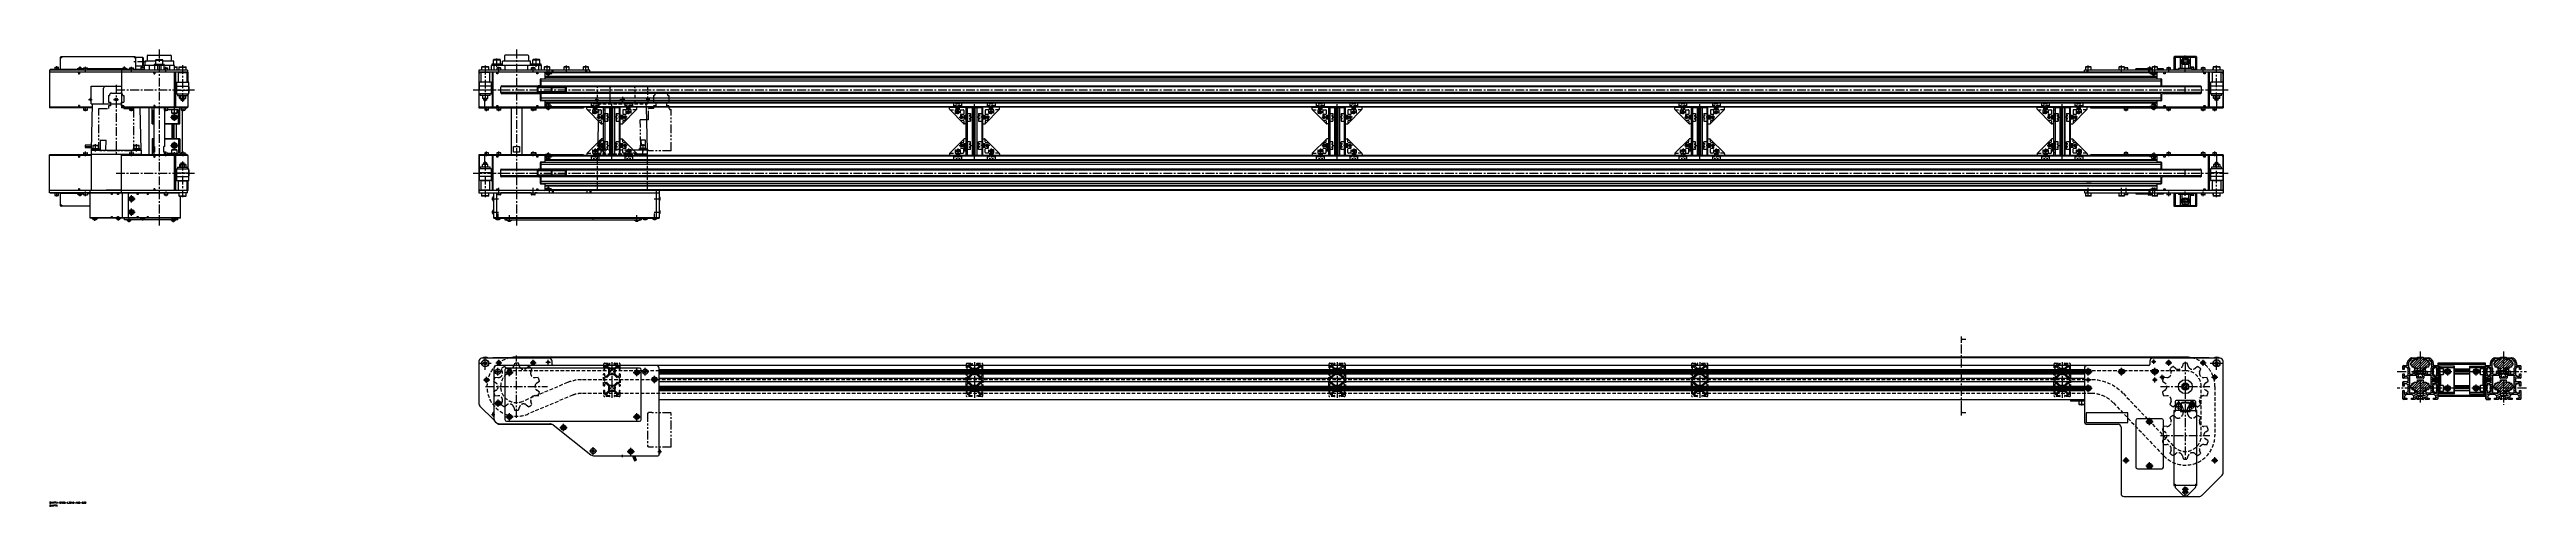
# Model space of a CAD drawing. Extents: x 0 to 4468, y -8 to 816.
import ezdxf

# ---------------------------------------------------------------- set-up
doc = ezdxf.new("R2010")
doc.units = 0
doc.header["$LTSCALE"] = 0.5
for name, pattern in [('CENTER', [50.8, 31.75, -6.35, 6.35, -6.35]), ('DASHED', [19.05, 12.7, -6.35]), ('PHANTOM', [63.5, 31.75, -6.35, 6.35, -6.35, 6.35, -6.35])]:
    doc.linetypes.add(name, pattern=pattern)
for name, color, linetype in [('MSM_CENTER', 1, 'CENTER'), ('MSM_CONTINUOUS', 7, 'CONTINUOUS'), ('MSM_DASHED', 4, 'DASHED'), ('MSM_IMAGINARY', 6, 'PHANTOM'), ('MSM_NARROW', 5, 'CONTINUOUS'), ('MSM_PART_NUMBER', 7, 'CONTINUOUS')]:
    doc.layers.add(name, color=color, linetype=linetype)
doc.styles.get("Standard").update_dxf_attribs({"font": 'txt.shx', "height": 20, "bigfont": 'bigfont.shx'})

# ---------------------------------------------------------------- blocks, each defined once
blk = doc.blocks.new('*U70')
at = {"layer": 'MSM_PART_NUMBER'}
blk.add_text('BVAPT4-B150-L3010-A60-G30', height=3, dxfattribs=at).set_placement((0, -3))
blk = doc.blocks.new('*U71')
at = {"layer": 'MSM_PART_NUMBER'}
blk.add_text('BVAPT4', height=3, dxfattribs=at).set_placement((0, -8))

msp = doc.modelspace()

# ---------------------------------------------------------------- linework, layer by layer
at = {"layer": 'MSM_CENTER'}
for p, q in [((197.9, 815.5), (197.9, 498.5)), ((842.4, 815.5), (842.4, 498.5)), ((3852.4, 776.5), (3852.4, 805)), ((12.9, 777.5), (12.9, 785.5)), ((55, 778.5), (55, 784.7)), ((65, 776.5), (65, 784.5)), ((135, 778.5), (135, 784.7)), ((148, 776.5), (148, 784.5)), ((174.4, 793.5), (149.9, 793.5)), ((210, 776.5), (210, 784.5)), ((240, 787.5), (240, 721.5)), ((785.9, 786.5), (785.9, 722.5)), ((806.9, 784.5), (806.9, 799.5)), ((810.4, 776.5), (810.4, 784.5)), ((872.4, 776.5), (872.4, 784.5)), ((877.9, 784.5), (877.9, 799.5)), ((897.4, 776.5), (897.4, 786.5)), ((899.4, 774.3), (899.4, 768.1)), ((932.4, 776.5), (932.4, 786.5)), ((967.4, 776.5), (967.4, 786.5)), ((3677.4, 776.5), (3677.4, 786.5)), ((3737.4, 776.5), (3737.4, 786.5)), ((3787.9, 784.7), (3787.9, 778.5)), ((3795.4, 774.3), (3795.4, 768.1)), ((3797.4, 776.5), (3797.4, 786.5)), ((3822.4, 776.5), (3822.4, 784.5)), ((3842.9, 793.5), (3861.9, 793.5)), ((3884.4, 776.5), (3884.4, 784.5)), ((3908.9, 722.5), (3908.9, 786.5)), ((70.5, 725.6), (77, 725.6)), ((115.5, 725.6), (124.5, 725.6)), ((120, 751.8), (120, 625)), ((120.1, 743), (261.4, 743)), ((764.4, 743), (3930.4, 743)), ((899.4, 718.9), (899.4, 706.3)), ((983.9, 725.6), (990.4, 725.6)), ((984.4, 699), (984.4, 721.5)), ((1014.4, 618.5), (1014.4, 717.5)), ((1028.9, 725.6), (1037.9, 725.6)), ((1033.4, 730.1), (1033.4, 721.1)), ((1044.4, 699), (1044.4, 721.5)), ((1082.9, 725.6), (1076.4, 725.6)), ((1638.4, 699), (1638.4, 721.5)), ((1668.4, 618.5), (1668.4, 717.5)), ((1698.4, 699), (1698.4, 721.5)), ((2292.4, 699), (2292.4, 721.5)), ((2322.4, 618.5), (2322.4, 717.5)), ((2322.4, 618.5), (2322.4, 717.5)), ((2352.4, 699), (2352.4, 721.5)), ((2946.4, 699), (2946.4, 721.5)), ((2976.4, 618.5), (2976.4, 717.5)), ((2976.4, 618.5), (2976.4, 717.5)), ((3006.4, 699), (3006.4, 721.5)), ((3600.4, 699), (3600.4, 721.5)), ((3630.4, 618.5), (3630.4, 717.5)), ((3630.4, 618.5), (3630.4, 717.5)), ((3660.4, 699), (3660.4, 721.5)), ((3795.4, 718.9), (3795.4, 706.3)), ((65, 704.5), (65, 712.5)), ((148, 704.5), (148, 712.5)), ((210, 704.5), (210, 712.5)), ((218, 693.5), (232, 693.5)), ((225, 709), (225, 686.5)), ((241, 704.5), (241, 712.5)), ((788.4, 704.5), (788.4, 712.5)), ((810.4, 704.5), (810.4, 712.5)), ((872.4, 704.5), (872.4, 712.5)), ((986.9, 693.5), (1008.9, 693.5)), ((1041.9, 693.5), (1019.9, 693.5)), ((1640.9, 693.5), (1662.9, 693.5)), ((1695.9, 693.5), (1673.9, 693.5)), ((2294.9, 693.5), (2316.9, 693.5)), ((2349.9, 693.5), (2327.9, 693.5)), ((2948.9, 693.5), (2970.9, 693.5)), ((3003.9, 693.5), (2981.9, 693.5)), ((3602.9, 693.5), (3624.9, 693.5)), ((3657.9, 693.5), (3635.9, 693.5)), ((3745.4, 704.5), (3745.4, 712.5)), ((3822.4, 704.5), (3822.4, 712.5)), ((3884.4, 704.5), (3884.4, 712.5)), ((3905.4, 704.5), (3905.4, 712.5)), ((65, 623.5), (65, 631.5)), ((83.2, 632), (83.2, 645.1)), ((148, 623.5), (148, 631.5)), ((156.8, 632), (156.8, 645.1)), ((210, 623.5), (210, 631.5)), ((218, 642.5), (232, 642.5)), ((225, 649.5), (225, 627)), ((241, 623.5), (241, 631.5)), ((788.4, 623.5), (788.4, 631.5)), ((810.4, 623.5), (810.4, 631.5)), ((872.4, 623.5), (872.4, 631.5)), ((899.4, 629.7), (899.4, 617.1)), ((984.4, 637), (984.4, 614.5)), ((986.9, 642.5), (1008.9, 642.5)), ((996.6, 645.1), (996.6, 632)), ((1041.9, 642.5), (1019.9, 642.5)), ((1044.4, 637), (1044.4, 614.5)), ((1070.1, 645.1), (1070.1, 632)), ((1638.4, 637), (1638.4, 614.5)), ((1640.9, 642.5), (1662.9, 642.5)), ((1650.6, 645.1), (1650.6, 632)), ((1695.9, 642.5), (1673.9, 642.5)), ((1698.4, 637), (1698.4, 614.5)), ((2292.4, 637), (2292.4, 614.5)), ((2294.9, 642.5), (2316.9, 642.5)), ((2304.6, 645.1), (2304.6, 632)), ((2349.9, 642.5), (2327.9, 642.5)), ((2352.4, 637), (2352.4, 614.5)), ((2946.4, 637), (2946.4, 614.5)), ((2948.9, 642.5), (2970.9, 642.5)), ((2958.6, 645.1), (2958.6, 632)), ((3003.9, 642.5), (2981.9, 642.5)), ((3006.4, 637), (3006.4, 614.5)), ((3600.4, 637), (3600.4, 614.5)), ((3602.9, 642.5), (3624.9, 642.5)), ((3612.6, 645.1), (3612.6, 632)), ((3657.9, 642.5), (3635.9, 642.5)), ((3660.4, 637), (3660.4, 614.5)), ((3745.4, 623.5), (3745.4, 631.5)), ((3795.4, 629.7), (3795.4, 617.1)), ((3822.4, 623.5), (3822.4, 631.5)), ((3884.4, 623.5), (3884.4, 631.5)), ((3905.4, 623.5), (3905.4, 631.5)), ((120, 593), (261.3, 593)), ((240, 613.5), (240, 549.5)), ((764.4, 593), (3930.4, 593)), ((785.9, 613.5), (785.9, 549.5)), ((3908.9, 549.5), (3908.9, 613.5)), ((12.9, 550.5), (12.9, 558.5)), ((55, 551.3), (55, 557.5)), ((65, 551.5), (65, 559.5)), ((141.4, 546.5), (154.6, 546.5)), ((148, 539.9), (148, 553.1)), ((210, 559.5), (210, 551.5)), ((798.6, 546.5), (809.9, 546.5)), ((810.4, 552.9), (810.4, 566.1)), ((872.4, 552.9), (872.4, 566.1)), ((899.4, 567.9), (899.4, 561.7)), ((1090.8, 546.5), (1102.1, 546.5)), ((3674, 578), (3682.8, 578)), ((3677.4, 550.6), (3677.4, 570.6)), ((3737.4, 550.6), (3737.4, 570.6)), ((3745.4, 552.9), (3745.4, 566.1)), ((3787.9, 553.2), (3787.9, 555.6)), ((3795.4, 566), (3795.4, 563.6)), ((3797.4, 550.6), (3797.4, 570.6)), ((3822.4, 551.5), (3822.4, 559.5)), ((3844.5, 542.5), (3860.2, 542.5)), ((3852.4, 533), (3852.4, 559.5)), ((3884.4, 551.5), (3884.4, 559.5)), ((82, 507), (82, 513.5)), ((124.1, 507.3), (124.1, 513.5)), ((141.4, 522.5), (154.6, 522.5)), ((143.5, 504.3), (143.5, 510.5)), ((148, 515.9), (148, 529.1)), ((168, 507.3), (168, 513.5)), ((223.5, 504.3), (223.5, 510.5)), ((225, 507), (225, 513.5)), ((798.6, 522.5), (809.9, 522.5)), ((808.4, 508.9), (808.4, 511.6)), ((809.4, 508.8), (809.4, 520)), ((829.4, 505.8), (829.4, 517)), ((980.4, 508.9), (980.4, 511.6)), ((1059.4, 505.8), (1059.4, 517)), ((1074.4, 508.9), (1074.4, 511.6)), ((1090.8, 522.5), (1102.1, 522.5)), ((1091.4, 508.8), (1091.4, 520)), ((3448.7, 166.2), (3448.7, 288.2)), ((4276.2, 271.3), (4276.2, 177)), ((4426.2, 271.3), (4426.2, 175)), ((774.3, 250), (797.4, 250)), ((785.9, 238.5), (785.9, 261.5)), ((788.4, 214.5), (788.4, 225.5)), ((801.7, 235), (815.1, 235)), ((804.9, 251), (815.9, 251)), ((808.4, 228.3), (808.4, 241.7)), ((810.4, 245.5), (810.4, 256.5)), ((822.8, 233.5), (836, 233.5)), ((829.4, 226.9), (829.4, 240.1)), ((842.4, 151.8), (842.4, 264)), ((866.9, 251), (877.9, 251)), ((872.4, 245.5), (872.4, 256.5)), ((895.4, 252), (903.4, 252)), ((899.4, 248), (899.4, 256)), ((1014.4, 252), (1014.4, 188)), ((1052.8, 233.5), (1066, 233.5)), ((1059.4, 226.9), (1059.4, 240.1)), ((1067.7, 235), (1081.1, 235)), ((1074.4, 228.3), (1074.4, 241.7)), ((1091.4, 214.4), (1091.4, 227.6)), ((1668.4, 252), (1668.4, 188)), ((2322.4, 252), (2322.4, 188)), ((2976.4, 252), (2976.4, 188)), ((3630.4, 252), (3630.4, 188)), ((3670.4, 235), (3684.4, 235)), ((3677.4, 228), (3677.4, 242)), ((3677.4, 215.5), (3677.4, 224.5)), ((3730.4, 235), (3744.4, 235)), ((3737.4, 228), (3737.4, 242)), ((3790.4, 235), (3804.4, 235)), ((3791.4, 253), (3799.4, 253)), ((3795.4, 249), (3795.4, 257)), ((3797.4, 228), (3797.4, 242)), ((3797.4, 215.5), (3797.4, 224.5)), ((3806.4, 225), (3815.3, 225)), ((3810.9, 220.5), (3810.9, 229.5)), ((3816.9, 251), (3827.9, 251)), ((3822.4, 245.5), (3822.4, 256.5)), ((3852.4, 252.4), (3852.4, 75.4)), ((3878.9, 251), (3889.9, 251)), ((3884.4, 245.5), (3884.4, 256.5)), ((3897.3, 250), (3920.4, 250)), ((3899.9, 225), (3910.9, 225)), ((3905.4, 219.5), (3905.4, 230.5)), ((3908.9, 238.5), (3908.9, 261.5)), ((4234.7, 235), (4467.7, 235)), ((4325.7, 228), (4325.7, 242)), ((4376.7, 228), (4376.7, 242)), ((782.9, 220), (793.9, 220)), ((786.3, 207.9), (898.4, 207.9)), ((809.4, 171.4), (809.4, 184.6)), ((1084.8, 221), (1098, 221)), ((3665.4, 184), (3665.4, 174)), ((3670.4, 205), (3684.4, 205)), ((3672.9, 220), (3681.8, 220)), ((3677.4, 198), (3677.4, 212)), ((3792.9, 220), (3801.8, 220)), ((3807.9, 207.9), (3896.9, 207.9)), ((3840.4, 166.9), (3840.4, 183.4)), ((3864.4, 166.9), (3864.4, 183.4)), ((4467.7, 205), (4234.7, 205)), ((4298.7, 220), (4309.7, 220)), ((4325.7, 198), (4325.7, 212)), ((4376.7, 198), (4376.7, 212)), ((4392.7, 220), (4403.7, 220)), ((797.2, 158), (803.4, 158)), ((802.8, 178), (816, 178)), ((822.8, 153.5), (836, 153.5)), ((829.4, 146.9), (829.4, 160.1)), ((920.6, 134.1), (933.8, 134.1)), ((927.2, 127.5), (927.2, 140.7)), ((1052.8, 153.5), (1066, 153.5)), ((1059.4, 146.9), (1059.4, 160.1)), ((3781.3, 145), (3794.5, 145)), ((3787.9, 138.4), (3787.9, 151.6)), ((3834.4, 172.9), (3846.4, 172.9)), ((3836.2, 177.9), (3844.5, 177.9)), ((3858.4, 172.9), (3870.4, 172.9)), ((3858.9, 177.9), (3869.9, 177.9)), ((973.7, 92), (987.1, 92)), ((980.4, 85.3), (980.4, 98.7)), ((1041.8, 91), (1055, 91)), ((1048.4, 84.4), (1048.4, 97.6)), ((1097.4, 91), (1103.6, 91)), ((3807.9, 119.9), (3896.9, 119.9)), ((1033.4, 80.5), (1033.4, 85)), ((3739.9, 75), (3750.9, 75)), ((3745.4, 69.5), (3745.4, 80.5)), ((3781.3, 65), (3794.5, 65)), ((3787.9, 58.4), (3787.9, 71.6)), ((3899.9, 75), (3910.9, 75)), ((3905.4, 69.5), (3905.4, 80.5)), ((3846.4, 17.9), (3858.4, 17.9)), ((3846.9, 22.9), (3857.9, 22.9)), ((3852.4, 11.9), (3852.4, 28.4))]:
    msp.add_line(p, q, dxfattribs=at)
at = {"layer": 'MSM_CONTINUOUS'}
for p, q in [((177.5, 805.5), (218.3, 805.5)), ((862.8, 805.5), (822, 805.5)), ((0, 778.5), (0, 710.5)), ((249, 778.5), (0, 778.5)), ((250, 774.5), (0, 774.5)), ((0.9, 779.5), (0.9, 778.5)), ((19.9, 779.5), (0.9, 779.5)), ((9.8, 783.5), (9.4, 783.1)), ((9.4, 783.1), (16.4, 783.1)), ((9.4, 783.1), (9.4, 779.5)), ((9.8, 783.5), (16, 783.5)), ((16.4, 783.1), (16, 783.5)), ((16.4, 779.5), (16.4, 783.1)), ((19.9, 779.5), (19.9, 802)), ((20.9, 803), (153.9, 803)), ((21.9, 802), (20.9, 802)), ((20.9, 802), (20.9, 801)), ((20.9, 801), (21.9, 801)), ((50, 779.5), (20.9, 779.5)), ((21.9, 803), (21.9, 801)), ((61.5, 780.5), (50, 780.5)), ((50, 780.5), (50, 778.5)), ((50.4, 781.2), (59.6, 781.2)), ((50.4, 781.2), (50.4, 780.5)), ((52, 773.5), (52, 771.5)), ((52, 771.5), (54, 771.5)), ((53.4, 782.7), (56.6, 782.7)), ((54, 774.5), (54, 771.5)), ((59.6, 780.5), (59.6, 781.2)), ((61.9, 782.5), (61.5, 782.1)), ((61.5, 782.1), (61.5, 778.5)), ((61.5, 782.1), (68.5, 782.1)), ((61.9, 782.5), (68.1, 782.5)), ((68.5, 782.1), (68.1, 782.5)), ((68.5, 778.5), (68.5, 782.1)), ((140, 780.5), (68.5, 780.5)), ((130, 778.5), (130, 710.5)), ((130.4, 781.2), (139.6, 781.2)), ((130.4, 781.2), (130.4, 780.5)), ((144.5, 778.6), (133, 778.6)), ((133, 778.6), (133, 778.5)), ((133.4, 782.7), (136.6, 782.7)), ((139.6, 780.5), (139.6, 781.2)), ((140, 780.5), (140, 778.6)), ((144.5, 779.5), (140, 779.5)), ((141.4, 779.5), (141.4, 778.6)), ((144.9, 782.5), (144.5, 782.1)), ((144.5, 782.1), (144.5, 778.5)), ((144.5, 782.1), (151.5, 782.1)), ((144.9, 782.5), (151.1, 782.5)), ((151.5, 782.1), (151.1, 782.5)), ((151.5, 778.5), (151.5, 782.1)), ((153.9, 779.5), (151.5, 779.5)), ((152.9, 803), (152.9, 801)), ((153.9, 802), (152.9, 802)), ((152.9, 801.5), (153.4, 801.5)), ((152.9, 801), (153.9, 801)), ((153.4, 801.5), (153.4, 801)), ((153.4, 779.5), (153.4, 778.5)), ((153.9, 801), (153.9, 802)), ((154.9, 802), (154.9, 779.5)), ((168.4, 801), (154.9, 801)), ((154.9, 786), (168.4, 786)), ((170.4, 779.5), (154.9, 779.5)), ((164.8, 783.5), (164.4, 783.1)), ((164.4, 783.1), (170.4, 783.1)), ((164.4, 783.1), (164.4, 779.5)), ((164.8, 783.5), (170.4, 783.5)), ((169.4, 800), (168.4, 801)), ((168.4, 786), (168.4, 801)), ((168.4, 786), (169.4, 787)), ((169.4, 787), (169.4, 800)), ((170.4, 786.5), (170.4, 778.5)), ((225.4, 786.5), (170.4, 786.5)), ((191.4, 794.5), (171.8, 794.5)), ((171.8, 794.5), (171.8, 786.5)), ((175.9, 803.9), (175.9, 794.5)), ((179.7, 786.5), (179.7, 778.5)), ((187.9, 774.5), (187.9, 773.9)), ((188, 773.5), (188, 771.5)), ((188, 771.5), (190, 771.5)), ((188.9, 789.5), (206.9, 789.5)), ((188.9, 789.5), (188.9, 786.5)), ((189.5, 786.5), (189.5, 778.5)), ((190, 774.5), (190, 771.5)), ((192.2, 797.5), (191.4, 796.7)), ((191.4, 796.7), (191.4, 789.5)), ((191.4, 796.7), (204.4, 796.7)), ((192.2, 797.5), (203.6, 797.5)), ((194.9, 786.5), (194.9, 778.5)), ((197.9, 786.5), (197.9, 778.5)), ((200.9, 786.5), (200.9, 778.5)), ((204.4, 796.7), (203.6, 797.5)), ((204.4, 789.5), (204.4, 796.7)), ((224, 794.5), (204.4, 794.5)), ((206.3, 786.5), (206.3, 778.5)), ((206.9, 782.5), (206.5, 782.1)), ((206.5, 782.1), (206.5, 778.5)), ((206.5, 782.1), (213.5, 782.1)), ((206.9, 786.5), (206.9, 789.5)), ((206.9, 782.5), (213.1, 782.5)), ((213.5, 782.1), (213.1, 782.5)), ((213.5, 778.5), (213.5, 782.1)), ((216.1, 786.5), (216.1, 778.5)), ((219.9, 794.5), (219.9, 803.9)), ((224, 786.5), (224, 794.5)), ((224.6, 774.5), (224.6, 711.5)), ((224.6, 772.8), (225.5, 772.8)), ((225.5, 766.5), (224.6, 766.5)), ((224.6, 764.9), (225, 764.7)), ((225.5, 762.5), (224.6, 762.5)), ((225, 764.7), (225.5, 765)), ((225.4, 778.5), (225.4, 786.5)), ((225.4, 784.5), (229.4, 784.5)), ((225.4, 783.9), (230, 783.9)), ((225.5, 774.5), (225.5, 711.5)), ((227, 774.5), (227, 711.5)), ((230, 783.9), (229.4, 784.5)), ((230, 778.5), (230, 783.9)), ((232.5, 774.5), (232, 774)), ((232, 774), (232, 757)), ((232, 774), (248, 774)), ((234, 784.5), (233.5, 784)), ((233.5, 784), (246.5, 784)), ((233.5, 784), (233.5, 778.5)), ((234, 784.5), (246, 784.5)), ((246.5, 784), (246, 784.5)), ((246.5, 778.5), (246.5, 784)), ((248, 774), (247.5, 774.5)), ((248, 757), (248, 774)), ((249, 778.5), (249, 774.5)), ((250, 756.5), (250, 774.5)), ((774.4, 778.5), (774.4, 710.5)), ((974.4, 778.5), (774.4, 778.5)), ((3920.4, 774.5), (774.4, 774.5)), ((774.4, 773.5), (774.4, 773.5)), ((774.9, 756.2), (774.9, 772.5)), ((778.4, 774.5), (777.9, 774)), ((777.9, 774), (777.9, 757)), ((793.9, 774), (777.9, 774)), ((779.9, 784.5), (779.4, 784)), ((779.4, 784), (779.4, 778.5)), ((792.4, 784), (779.4, 784)), ((791.9, 784.5), (779.9, 784.5)), ((792.4, 784), (791.9, 784.5)), ((792.4, 778.5), (792.4, 784)), ((793.9, 774), (793.4, 774.5)), ((793.9, 757), (793.9, 774)), ((797.4, 778.5), (797.4, 786.5)), ((887.4, 786.5), (797.4, 786.5)), ((797.9, 789.5), (797.9, 786.5)), ((815.9, 789.5), (797.9, 789.5)), ((798.9, 711.5), (798.9, 774.5)), ((801.2, 797.5), (800.4, 796.7)), ((800.4, 796.7), (800.4, 789.5)), ((813.4, 796.7), (800.4, 796.7)), ((800.4, 711.5), (800.4, 774.5)), ((812.6, 797.5), (801.2, 797.5)), ((801.9, 778.5), (801.9, 786.5)), ((807.3, 782.5), (806.9, 782.1)), ((806.9, 782.1), (806.9, 778.5)), ((813.9, 782.1), (806.9, 782.1)), ((806.9, 771.5), (806.9, 773.5)), ((808.9, 773), (806.9, 773)), ((808.9, 771.5), (806.9, 771.5)), ((813.5, 782.5), (807.3, 782.5)), ((807.6, 773), (807.6, 771.5)), ((808.9, 774.5), (808.9, 771.5)), ((813.4, 796.7), (812.6, 797.5)), ((813.4, 789.5), (813.4, 796.7)), ((813.9, 782.1), (813.5, 782.5)), ((813.9, 778.5), (813.9, 782.1)), ((815.9, 786.5), (815.9, 789.5)), ((816.9, 786.5), (816.9, 794.5)), ((867.8, 794.5), (816.9, 794.5)), ((820.4, 803.9), (820.4, 794.5)), ((821.7, 778.5), (821.7, 786.5)), ((863, 778.5), (863, 786.5)), ((864.4, 794.5), (864.4, 803.9)), ((867.8, 786.5), (867.8, 794.5)), ((868.9, 789.5), (868.9, 786.5)), ((886.9, 789.5), (868.9, 789.5)), ((869.3, 782.5), (868.9, 782.1)), ((868.9, 782.1), (868.9, 778.5)), ((875.9, 782.1), (868.9, 782.1)), ((875.5, 782.5), (869.3, 782.5)), ((872.2, 797.5), (871.4, 796.7)), ((871.4, 796.7), (871.4, 789.5)), ((884.4, 796.7), (871.4, 796.7)), ((883.6, 797.5), (872.2, 797.5)), ((875.9, 782.1), (875.5, 782.5)), ((875.9, 778.5), (875.9, 782.1)), ((878.9, 771.5), (878.9, 774.5)), ((880.9, 771.5), (878.9, 771.5)), ((880.9, 773.5), (880.9, 771.5)), ((881.4, 774.5), (881.4, 774.4)), ((882.8, 778.5), (882.8, 786.5)), ((884.4, 796.7), (883.6, 797.5)), ((884.4, 789.5), (884.4, 796.7)), ((885.4, 752), (885.4, 762)), ((885.4, 760), (886.4, 760)), ((886.4, 763), (892.9, 763)), ((886.4, 763), (886.4, 749.8)), ((3808.4, 762.1), (886.4, 762.1)), ((886.9, 786.5), (886.9, 789.5)), ((887.4, 778.5), (887.4, 786.5)), ((893, 784.5), (892.4, 783.9)), ((892.4, 783.9), (892.4, 778.5)), ((902.4, 783.9), (892.4, 783.9)), ((901.8, 784.5), (893, 784.5)), ((893.6, 773.5), (906.2, 773.5)), ((893.9, 764), (893.9, 772.5)), ((3800.9, 767), (893.9, 767)), ((3800.9, 766.5), (893.9, 766.5)), ((3800.9, 765.4), (893.9, 765.4)), ((906.2, 773.4), (894.6, 773.4)), ((894.7, 772.3), (906.2, 772.3)), ((894.8, 772.3), (894.8, 771.6)), ((904, 771.6), (894.8, 771.6)), ((900.9, 770.1), (897.8, 770.1)), ((901.4, 773.5), (901.4, 778.5)), ((901.4, 772.3), (901.4, 773.4)), ((902.4, 783.9), (901.8, 784.5)), ((902.4, 778.5), (902.4, 783.9)), ((904, 771.6), (904, 772.3)), ((906.2, 773.5), (906.2, 774.5)), ((3788.6, 773.5), (906.2, 773.5)), ((906.2, 772.3), (906.2, 773.4)), ((906.4, 774.5), (906.4, 778.5)), ((908.4, 774.5), (908.4, 778.5)), ((928, 784.5), (927.4, 783.9)), ((927.4, 783.9), (927.4, 778.5)), ((937.4, 783.9), (927.4, 783.9)), ((936.8, 784.5), (928, 784.5)), ((937.4, 783.9), (936.8, 784.5)), ((937.4, 778.5), (937.4, 783.9)), ((963, 784.5), (962.4, 783.9)), ((962.4, 783.9), (962.4, 778.5)), ((972.4, 783.9), (962.4, 783.9)), ((971.8, 784.5), (963, 784.5)), ((969.4, 774.5), (969.4, 778.5)), ((972.4, 783.9), (971.8, 784.5)), ((972.4, 778.5), (972.4, 783.9)), ((974.4, 774.5), (974.4, 778.5)), ((3670.4, 774.5), (3670.4, 778.5)), ((3920.4, 778.5), (3670.4, 778.5)), ((3673, 784.5), (3672.4, 783.9)), ((3672.4, 783.9), (3672.4, 778.5)), ((3682.4, 783.9), (3672.4, 783.9)), ((3681.8, 784.5), (3673, 784.5)), ((3675.4, 774.5), (3675.4, 778.5)), ((3682.4, 783.9), (3681.8, 784.5)), ((3682.4, 778.5), (3682.4, 783.9)), ((3732.4, 778.6), (3682.4, 778.6)), ((3733, 784.5), (3732.4, 783.9)), ((3732.4, 783.9), (3732.4, 778.5)), ((3742.4, 783.9), (3732.4, 783.9)), ((3741.8, 784.5), (3733, 784.5)), ((3742.4, 783.9), (3741.8, 784.5)), ((3742.4, 778.5), (3742.4, 783.9)), ((3748.5, 782.5), (3742.4, 782.5)), ((3748.9, 782.1), (3742.4, 782.1)), ((3748.4, 778.6), (3742.4, 778.6)), ((3748.4, 778.5), (3748.4, 778.6)), ((3748.9, 782.1), (3748.5, 782.5)), ((3748.9, 778.5), (3748.9, 782.1)), ((3762.9, 778.5), (3762.9, 780.5)), ((3792.4, 780.5), (3762.9, 780.5)), ((3765.9, 778.5), (3765.9, 780.5)), ((3783.3, 781.2), (3783.3, 780.5)), ((3792.4, 781.2), (3783.3, 781.2)), ((3789.4, 782.7), (3786.3, 782.7)), ((3786.4, 774.5), (3786.4, 778.5)), ((3788.4, 774.5), (3788.4, 778.5)), ((3788.6, 774.5), (3788.6, 773.5)), ((3788.6, 773.5), (3801.1, 773.5)), ((3788.6, 773.4), (3788.6, 772.3)), ((3800.1, 773.4), (3788.6, 773.4)), ((3788.6, 772.3), (3800, 772.3)), ((3790.8, 772.3), (3790.8, 771.6)), ((3790.8, 771.6), (3800, 771.6)), ((3793, 784.5), (3792.4, 783.9)), ((3792.4, 783.9), (3792.4, 778.5)), ((3802.4, 783.9), (3792.4, 783.9)), ((3801.8, 784.5), (3793, 784.5)), ((3793.4, 773.5), (3793.4, 778.5)), ((3793.4, 772.3), (3793.4, 773.4)), ((3793.8, 770.1), (3796.9, 770.1)), ((3800, 771.6), (3800, 772.3)), ((3800.9, 772.5), (3800.9, 764)), ((3802.4, 783.9), (3801.8, 784.5)), ((3801.9, 763), (3808.4, 763)), ((3802.4, 778.5), (3802.4, 783.9)), ((3812.9, 780.5), (3802.4, 780.5)), ((3808.4, 763), (3808.4, 749.8)), ((3808.4, 760), (3809.4, 760)), ((3809.4, 762), (3809.4, 752)), ((3809.9, 778.5), (3809.9, 780.5)), ((3812.9, 778.5), (3812.9, 780.5)), ((3813.3, 774.4), (3813.3, 774.5)), ((3813.9, 771.5), (3813.9, 773.5)), ((3815.9, 771.5), (3813.9, 771.5)), ((3815.9, 774.5), (3815.9, 771.5)), ((3819.3, 782.5), (3818.9, 782.1)), ((3818.9, 782.1), (3818.9, 778.5)), ((3825.9, 782.1), (3818.9, 782.1)), ((3825.5, 782.5), (3819.3, 782.5)), ((3825.9, 782.1), (3825.5, 782.5)), ((3825.9, 778.5), (3825.9, 782.1)), ((3831.9, 802), (3831.9, 779.5)), ((3832.9, 801), (3831.9, 801)), ((3832.9, 800), (3831.9, 800)), ((3832.9, 780.5), (3831.9, 780.5)), ((3832.9, 779.5), (3831.9, 779.5)), ((3871.9, 803), (3832.9, 803)), ((3832.9, 802), (3871.9, 802)), ((3832.9, 779.5), (3832.9, 802)), ((3833.4, 801.5), (3833.4, 778.5)), ((3833.9, 801.5), (3833.4, 801.5)), ((3833.9, 803), (3833.9, 778.5)), ((3839.9, 779.5), (3833.9, 779.5)), ((3835.9, 778.5), (3835.9, 779.5)), ((3839.9, 781.5), (3839.9, 778.5)), ((3864.9, 781.5), (3839.9, 781.5)), ((3861.4, 801.6), (3843.3, 801.6)), ((3843.4, 781.5), (3843.4, 803)), ((3848.6, 801.5), (3843.4, 801.5)), ((3845, 801.5), (3845.2, 801.6)), ((3846.7, 789.5), (3845.9, 788.7)), ((3845.9, 788.7), (3845.9, 781.5)), ((3858.9, 788.7), (3845.9, 788.7)), ((3858.1, 789.5), (3846.7, 789.5)), ((3848.4, 795.8), (3852.4, 798.1)), ((3848.4, 791.2), (3848.4, 795.8)), ((3851.3, 789.5), (3848.4, 791.2)), ((3848.6, 800), (3848.6, 801.5)), ((3852.4, 798.1), (3856.4, 795.8)), ((3852.4, 789.5), (3852.4, 789.5)), ((3852.4, 789.5), (3852.4, 789.5)), ((3856.4, 791.2), (3853.4, 789.5)), ((3856.1, 801.5), (3856.1, 800)), ((3861.4, 801.5), (3856.1, 801.5)), ((3856.4, 795.8), (3856.4, 791.2)), ((3858.9, 788.7), (3858.1, 789.5)), ((3858.9, 781.5), (3858.9, 788.7)), ((3859.5, 801.6), (3859.7, 801.5)), ((3861.3, 783.5), (3860.9, 783.1)), ((3860.9, 783.1), (3860.9, 781.5)), ((3867.9, 783.1), (3860.9, 783.1)), ((3867.5, 783.5), (3861.3, 783.5)), ((3861.4, 803), (3861.4, 783.5)), ((3864.9, 778.5), (3864.9, 781.5)), ((3870.9, 779.5), (3864.9, 779.5)), ((3867.9, 783.1), (3867.5, 783.5)), ((3867.9, 779.5), (3867.9, 783.1)), ((3868.9, 778.5), (3868.9, 779.5)), ((3870.9, 803), (3870.9, 778.5)), ((3871.4, 801.5), (3870.9, 801.5)), ((3871.4, 778.5), (3871.4, 801.5)), ((3871.9, 802), (3871.9, 779.5)), ((3871.9, 801), (3872.9, 801)), ((3871.9, 800), (3872.9, 800)), ((3871.9, 780.5), (3872.9, 780.5)), ((3871.9, 779.5), (3872.9, 779.5)), ((3872.9, 779.5), (3872.9, 802)), ((3881.3, 782.5), (3880.9, 782.1)), ((3880.9, 782.1), (3880.9, 778.5)), ((3887.9, 782.1), (3880.9, 782.1)), ((3887.5, 782.5), (3881.3, 782.5)), ((3885.9, 771.5), (3885.9, 774.5)), ((3887.9, 773), (3885.9, 773)), ((3887.9, 771.5), (3885.9, 771.5)), ((3887.1, 771.5), (3887.1, 773)), ((3887.9, 782.1), (3887.5, 782.5)), ((3887.9, 778.5), (3887.9, 782.1)), ((3887.9, 773.5), (3887.9, 771.5)), ((3894.4, 711.5), (3894.4, 774.5)), ((3895.9, 711.5), (3895.9, 774.5)), ((3901.4, 774.5), (3900.9, 774)), ((3900.9, 774), (3900.9, 757)), ((3916.9, 774), (3900.9, 774)), ((3902.3, 782.5), (3901.9, 782.1)), ((3901.9, 782.1), (3901.9, 778.5)), ((3902.4, 782.1), (3901.9, 782.1)), ((3902.4, 782.5), (3902.3, 782.5)), ((3902.9, 784.5), (3902.4, 784)), ((3902.4, 784), (3902.4, 778.5)), ((3915.4, 784), (3902.4, 784)), ((3914.9, 784.5), (3902.9, 784.5)), ((3915.4, 784), (3914.9, 784.5)), ((3915.4, 778.5), (3915.4, 784)), ((3916.9, 774), (3916.4, 774.5)), ((3916.9, 757), (3916.9, 774)), ((3919.9, 772.5), (3919.9, 713.5)), ((3920.4, 773.5), (3920.3, 773.5)), ((3920.4, 778.5), (3920.4, 710.5)), ((75, 749.8), (130, 749.8)), ((75, 717.8), (75, 749.8)), ((77, 717.8), (75, 634)), ((75, 717.8), (130, 717.8)), ((97.1, 717.8), (97.1, 745.8)), ((102, 749.3), (104, 749.6)), ((104, 749.6), (108.3, 749.8)), ((224.6, 758.8), (225.5, 758.8)), ((224.6, 758.5), (225.5, 758.5)), ((224.6, 757.8), (225.5, 757.8)), ((224.6, 753.9), (225.5, 753.9)), ((224.6, 748.2), (225.5, 748.2)), ((224.6, 737.9), (225.5, 737.9)), ((224.6, 732.2), (225.5, 732.2)), ((224.6, 728.2), (225.5, 728.2)), ((224.6, 727.5), (225.5, 727.5)), ((224.6, 726), (225.5, 726)), ((224.6, 723.5), (225.5, 723.5)), ((225, 721.3), (224.6, 721.1)), ((225.5, 719.5), (224.6, 719.5)), ((225.5, 721), (225, 721.3)), ((229, 756.2), (229, 749.8)), ((229, 749.2), (229, 742.8)), ((229, 742.2), (229, 735.8)), ((229.3, 756.5), (250.7, 756.5)), ((229.3, 749.5), (250.7, 749.5)), ((229.3, 742.5), (250.7, 742.5)), ((229.3, 735.5), (250.7, 735.5)), ((231, 735.5), (231, 732.5)), ((231, 732.5), (249, 732.5)), ((232, 757), (232.5, 756.5)), ((232, 757), (248, 757)), ((234.2, 727.9), (234.2, 732.5)), ((234.2, 727.9), (235, 727.5)), ((235, 727.5), (245, 727.5)), ((237, 727.5), (237, 725.1)), ((237, 725.1), (243, 725.1)), ((237, 725.1), (237.6, 724.5)), ((237.1, 727.9), (237.1, 732.5)), ((237.6, 724.5), (242.4, 724.5)), ((242.4, 724.5), (243, 725.1)), ((242.9, 727.9), (242.9, 732.5)), ((243, 725.1), (243, 727.5)), ((245, 727.5), (245.8, 727.9)), ((245.8, 727.9), (245.8, 732.5)), ((247.5, 756.5), (248, 757)), ((249, 732.5), (249, 735.5)), ((250, 757), (250.7, 757)), ((250, 711.5), (250, 735.5)), ((251, 749.8), (251, 756.7)), ((251, 742.8), (251, 749.7)), ((251, 748.2), (251.3, 748.2)), ((251, 735.8), (251, 742.2)), ((251, 737.9), (251.3, 737.9)), ((251.3, 748.2), (251.3, 737.9)), ((774.9, 756.2), (774.9, 749.8)), ((774.9, 749.2), (774.9, 742.8)), ((774.9, 713.5), (774.9, 742.2)), ((796.6, 756.5), (775.2, 756.5)), ((796.6, 749.5), (775.2, 749.5)), ((796.6, 742.5), (775.2, 742.5)), ((796.6, 735.5), (775.2, 735.5)), ((776.9, 735.5), (776.9, 732.5)), ((794.9, 732.5), (776.9, 732.5)), ((777.9, 757), (778.4, 756.5)), ((793.9, 757), (777.9, 757)), ((780.9, 732.5), (780.9, 727.5)), ((790.8, 727.5), (780.9, 727.5)), ((782.9, 727.5), (782.9, 725.1)), ((782.9, 725.1), (783.5, 724.5)), ((788.9, 725.1), (782.9, 725.1)), ((788.2, 724.5), (783.5, 724.5)), ((785.4, 711.5), (785.4, 724.5)), ((785.9, 732.5), (785.9, 727.9)), ((788.2, 724.5), (788.9, 725.1)), ((788.9, 725.1), (788.9, 727.5)), ((790.8, 727.5), (790.8, 732.5)), ((793.4, 756.5), (793.9, 757)), ((794.9, 732.5), (794.9, 735.5)), ((796.9, 749.8), (796.9, 756.2)), ((796.9, 742.8), (796.9, 749.2)), ((796.9, 735.8), (796.9, 742.2)), ((902.6, 748.2), (813.9, 748.2)), ((813.9, 738), (813.9, 748)), ((902.6, 737.9), (813.9, 737.9)), ((815.9, 750), (883.4, 750)), ((883.4, 736), (815.9, 736)), ((875.7, 748.2), (875.7, 750)), ((880.2, 749.2), (875.7, 749.2)), ((875.7, 736), (875.7, 737.9)), ((880.2, 736.8), (875.7, 736.8)), ((875.9, 749.2), (875.9, 750)), ((875.9, 736), (875.9, 736.8)), ((881.5, 749.9), (877.3, 749.2)), ((877.3, 736.8), (881.5, 736.1)), ((880.1, 737.9), (880.1, 748.2)), ((882, 748), (880.1, 748)), ((882, 738), (880.1, 738)), ((880.2, 749.2), (883.7, 749.9)), ((883.7, 736.1), (880.2, 736.8)), ((880.9, 746.8), (880.9, 739.2)), ((905.5, 746.8), (880.9, 746.8)), ((905.5, 739.2), (880.9, 739.2)), ((881.5, 750), (881.5, 749.9)), ((883.7, 749.9), (881.5, 749.9)), ((881.5, 736.1), (881.5, 736)), ((883.7, 736.1), (881.5, 736.1)), ((883.8, 748.2), (882, 748)), ((904.4, 748), (882, 748)), ((882, 738), (883.8, 737.9)), ((904.4, 738), (882, 738)), ((883.7, 749.9), (883.7, 750)), ((883.7, 736), (883.7, 736.1)), ((885.2, 751.3), (885.2, 748.8)), ((885.2, 748.8), (885.8, 748.2)), ((901.1, 748.8), (885.2, 748.8)), ((885.8, 737.9), (885.2, 737.3)), ((885.2, 737.3), (885.2, 734.7)), ((901.1, 737.3), (885.2, 737.3)), ((885.4, 758.5), (886.4, 758.5)), ((885.4, 757.8), (886.4, 757.8)), ((886.4, 755.9), (885.4, 755.9)), ((885.8, 753.9), (885.4, 753.4)), ((886.4, 753.9), (885.4, 753.9)), ((886.4, 753.3), (885.4, 753.3)), ((885.4, 724), (885.4, 734)), ((886.4, 732.8), (885.4, 732.8)), ((885.4, 732.6), (885.8, 732.2)), ((886.4, 732.2), (885.4, 732.2)), ((885.4, 730.2), (886.4, 730.2)), ((885.4, 728.2), (886.4, 728.2)), ((885.4, 727.5), (886.4, 727.5)), ((885.4, 726), (886.4, 726)), ((3808.4, 758.3), (886.4, 758.3)), ((3808.4, 749.8), (886.4, 749.8)), ((3808.4, 736.3), (886.4, 736.3)), ((886.4, 736.3), (886.4, 723)), ((3808.4, 727.8), (886.4, 727.8)), ((3808.4, 723.9), (886.4, 723.9)), ((892.9, 723), (886.4, 723)), ((893.9, 713.5), (893.9, 722)), ((3800.9, 720.7), (893.9, 720.7)), ((3800.9, 719.5), (893.9, 719.5)), ((3800.9, 719), (893.9, 719)), ((895.9, 716.9), (895.9, 716.9)), ((902.9, 716.9), (895.9, 716.9)), ((895.9, 716.9), (895.9, 713.7)), ((899.4, 716.6), (899.4, 713.7)), ((900.5, 748.2), (901.1, 748.8)), ((901.1, 737.3), (900.5, 737.9)), ((910.7, 748.7), (901, 748.7)), ((910.7, 737.3), (901, 737.3)), ((901.1, 748.8), (901.1, 749.8)), ((910.6, 749.2), (901.1, 749.2)), ((901.1, 736.3), (901.1, 737.3)), ((910.6, 736.8), (901.1, 736.8)), ((904.4, 748), (902.6, 748.2)), ((902.6, 737.9), (904.4, 738)), ((902.9, 716.9), (902.9, 716.9)), ((902.9, 713.7), (902.9, 716.9)), ((907.4, 748), (904.3, 748)), ((907.4, 738), (904.3, 738)), ((905.5, 739.2), (905.5, 746.8)), ((905.5, 743.9), (906.3, 744.4)), ((906.3, 741.6), (905.5, 742.1)), ((906.3, 746.8), (906.3, 739.2)), ((930.9, 746.8), (906.3, 746.8)), ((930.9, 739.2), (906.3, 739.2)), ((909.2, 748.2), (907.4, 748)), ((929.8, 748), (907.4, 748)), ((907.4, 738), (909.2, 737.9)), ((929.8, 738), (907.4, 738)), ((928, 748.2), (909.2, 748.2)), ((928, 737.9), (909.2, 737.9)), ((910.6, 749.8), (910.6, 748.8)), ((910.6, 748.8), (911.2, 748.2)), ((926.5, 748.8), (910.6, 748.8)), ((911.2, 737.9), (910.6, 737.3)), ((910.6, 737.3), (910.6, 736.3)), ((926.5, 737.3), (910.6, 737.3)), ((925.9, 748.2), (926.5, 748.8)), ((936, 748.2), (925.9, 748.2)), ((926.5, 737.3), (925.9, 737.9)), ((936, 737.8), (925.9, 737.8)), ((936, 748.7), (926.4, 748.7)), ((936, 737.3), (926.4, 737.3)), ((926.5, 748.8), (926.5, 749.8)), ((936, 749.2), (926.5, 749.2)), ((926.5, 736.3), (926.5, 737.3)), ((936, 736.8), (926.5, 736.8)), ((929.8, 748), (928, 748.2)), ((928, 737.9), (929.8, 738)), ((930.9, 739.2), (930.9, 746.8)), ((931.7, 743.9), (930.9, 743.9)), ((931.7, 743), (930.9, 743)), ((931.7, 742.1), (930.9, 742.1)), ((931.7, 748.2), (931.7, 737.9)), ((3880.9, 748.2), (931.7, 748.2)), ((3880.9, 737.9), (931.7, 737.9)), ((936, 749.8), (936, 748.2)), ((936, 737.9), (936, 736.3)), ((3791.9, 716.9), (3791.9, 716.9)), ((3791.9, 716.9), (3798.9, 716.9)), ((3791.9, 716.9), (3791.9, 713.7)), ((3795.4, 716.6), (3795.4, 713.7)), ((3798.9, 716.9), (3798.9, 716.9)), ((3798.9, 713.7), (3798.9, 716.9)), ((3800.9, 722), (3800.9, 713.5)), ((3808.4, 723), (3801.9, 723)), ((3808.4, 758.5), (3809.4, 758.5)), ((3808.4, 757.8), (3809.4, 757.8)), ((3808.4, 753.9), (3809.4, 753.9)), ((3808.4, 736.3), (3808.4, 723)), ((3808.4, 732.2), (3809.4, 732.2)), ((3808.4, 728.2), (3809.4, 728.2)), ((3808.4, 727.5), (3809.4, 727.5)), ((3808.4, 726), (3809.4, 726)), ((3809.4, 734), (3809.4, 724)), ((3811.4, 750), (3879.9, 750)), ((3879.9, 736), (3811.4, 736)), ((3852.4, 736), (3852.4, 750)), ((3880.9, 749), (3880.9, 737)), ((3897.9, 756.2), (3897.9, 749.8)), ((3897.9, 749.2), (3897.9, 742.8)), ((3897.9, 742.2), (3897.9, 735.8)), ((3919.6, 756.5), (3898.2, 756.5)), ((3919.6, 749.5), (3898.2, 749.5)), ((3919.6, 742.5), (3898.2, 742.5)), ((3919.6, 735.5), (3898.2, 735.5)), ((3899.9, 735.5), (3899.9, 732.5)), ((3917.9, 732.5), (3899.9, 732.5)), ((3900.9, 757), (3901.4, 756.5)), ((3916.9, 757), (3900.9, 757)), ((3903.1, 727.9), (3903.1, 732.5)), ((3903.1, 727.9), (3903.9, 727.5)), ((3913.9, 727.5), (3903.9, 727.5)), ((3905.9, 727.5), (3905.9, 725.1)), ((3905.9, 725.1), (3906.5, 724.5)), ((3911.9, 725.1), (3905.9, 725.1)), ((3906, 727.9), (3906, 732.5)), ((3911.2, 724.5), (3906.5, 724.5)), ((3909.4, 711.5), (3909.4, 724.5)), ((3911.2, 724.5), (3911.9, 725.1)), ((3911.7, 727.9), (3911.7, 732.5)), ((3911.9, 725.1), (3911.9, 727.5)), ((3913.9, 727.5), (3914.6, 727.9)), ((3914.6, 727.9), (3914.6, 732.5)), ((3916.4, 756.5), (3916.9, 757)), ((3917.9, 732.5), (3917.9, 735.5)), ((76.9, 711.5), (0, 711.5)), ((76.8, 710.5), (0, 710.5)), ((54, 714.5), (52, 714.5)), ((52, 714.5), (52, 712.5)), ((54, 714.5), (54, 711.5)), ((61.5, 710.5), (61.5, 706.9)), ((61.5, 706.9), (61.9, 706.5)), ((61.5, 706.9), (68.5, 706.9)), ((61.9, 706.5), (68.1, 706.5)), ((68.1, 706.5), (68.5, 706.9)), ((68.5, 706.9), (68.5, 710.5)), ((250, 711.5), (130, 711.5)), ((249, 710.5), (130, 710.5)), ((144.5, 710.5), (144.5, 706.9)), ((144.5, 706.9), (144.9, 706.5)), ((144.5, 706.9), (151.5, 706.9)), ((144.9, 706.5), (151.1, 706.5)), ((151.1, 706.5), (151.5, 706.9)), ((151.5, 706.9), (151.5, 710.5)), ((165, 634), (163.2, 710.5)), ((180, 625.5), (180, 710.5)), ((185, 681.5), (185, 710.5)), ((185, 681.5), (187.9, 681.5)), ((187.5, 682.2), (187.5, 707)), ((187.9, 707), (187.5, 707)), ((187.5, 682.2), (187.9, 682.2)), ((187.9, 712.1), (187.9, 711.5)), ((187.9, 710.5), (187.9, 640.7)), ((188, 714.5), (188, 712.5)), ((190, 714.5), (188, 714.5)), ((190, 714.5), (190, 711.5)), ((206.5, 710.5), (206.5, 706.9)), ((206.5, 706.9), (206.9, 706.5)), ((206.5, 706.9), (213.5, 706.9)), ((206.9, 706.5), (213.1, 706.5)), ((207.9, 640.7), (207.9, 706.5)), ((207.9, 682.2), (232.5, 682.2)), ((207.9, 681.5), (235, 681.5)), ((213.1, 706.5), (213.5, 706.9)), ((213.5, 706.9), (213.5, 710.5)), ((232.5, 707), (213.5, 707)), ((220, 707), (220, 701.6)), ((220, 701.6), (220.6, 701)), ((220, 701.6), (230, 701.6)), ((220.6, 701), (229.4, 701)), ((221, 654.5), (221, 681.5)), ((222.1, 693.5), (223.6, 696)), ((223.6, 691), (222.1, 693.5)), ((222.5, 654.5), (222.5, 681.5)), ((223.6, 696), (226.4, 696)), ((226.4, 691), (223.6, 691)), ((223.8, 654.5), (223.8, 681.5)), ((224.6, 713.2), (225.5, 713.2)), ((225, 654.5), (225, 681.5)), ((226.4, 696), (227.9, 693.5)), ((227.9, 693.5), (226.4, 691)), ((229, 654.5), (229, 681.5)), ((229.4, 701), (230, 701.6)), ((230, 701.6), (230, 707)), ((232.5, 682.2), (232.5, 707)), ((235, 681.5), (235, 710.5)), ((237.4, 710.5), (237.4, 709.8)), ((237.4, 709.8), (237.5, 709.8)), ((237.5, 710.5), (237.5, 706.9)), ((237.5, 706.9), (237.9, 706.5)), ((237.5, 706.9), (244.5, 706.9)), ((237.9, 706.5), (244.1, 706.5)), ((240, 629.5), (240, 706.5)), ((244.1, 706.5), (244.5, 706.9)), ((244.5, 706.9), (244.5, 710.5)), ((247.6, 709.8), (244.5, 709.8)), ((244.6, 708.3), (244.5, 708.3)), ((246.6, 709.8), (246.6, 710.5)), ((247.6, 709.8), (247.6, 710.5)), ((249, 710.5), (249, 711.5)), ((774.4, 712.5), (774.4, 712.5)), ((3920.4, 711.5), (774.4, 711.5)), ((774.4, 710.5), (963.4, 710.5)), ((775.8, 711.5), (775.8, 710.5)), ((784.9, 710.5), (784.9, 706.9)), ((784.9, 706.9), (785.3, 706.5)), ((791.9, 706.9), (784.9, 706.9)), ((791.5, 706.5), (785.3, 706.5)), ((791.5, 706.5), (791.9, 706.9)), ((791.9, 706.9), (791.9, 710.5)), ((796.9, 711.5), (796.9, 710.5)), ((800.4, 711.5), (800.4, 710.5)), ((806.9, 714.5), (808.9, 714.5)), ((806.9, 712.5), (806.9, 714.5)), ((808.9, 713), (806.9, 713)), ((806.9, 710.5), (806.9, 706.9)), ((806.9, 706.9), (807.3, 706.5)), ((813.9, 706.9), (806.9, 706.9)), ((813.5, 706.5), (807.3, 706.5)), ((807.6, 714.5), (807.6, 713)), ((808.9, 714.5), (808.9, 711.5)), ((813.5, 706.5), (813.9, 706.9)), ((813.9, 706.9), (813.9, 710.5)), ((832.4, 710.5), (832.4, 625.5)), ((852.4, 625.5), (852.4, 710.5)), ((868.9, 710.5), (868.9, 706.9)), ((868.9, 706.9), (869.3, 706.5)), ((877.9, 706.9), (868.9, 706.9)), ((877.5, 706.5), (869.3, 706.5)), ((875.5, 706.5), (875.9, 706.9)), ((875.9, 706.9), (875.9, 710.5)), ((877.5, 706.5), (877.9, 706.9)), ((877.9, 706.9), (877.9, 710.5)), ((878.9, 714.5), (880.9, 714.5)), ((878.9, 711.5), (878.9, 714.5)), ((880.9, 714.5), (880.9, 712.5)), ((906.2, 712.6), (893.6, 712.6)), ((894.6, 712.7), (906.2, 712.7)), ((906.2, 713.7), (894.7, 713.7)), ((894.8, 710.5), (894.8, 709.8)), ((904, 709.8), (894.8, 709.8)), ((897.8, 712.7), (897.8, 712.6)), ((900.9, 708.3), (897.8, 708.3)), ((900.9, 712.6), (900.9, 712.7)), ((901.4, 713.7), (901.4, 712.7)), ((901.4, 712.6), (901.4, 710.5)), ((904, 709.8), (904, 710.5)), ((906.2, 712.7), (906.2, 713.7)), ((906.2, 711.5), (906.2, 712.6)), ((3788.6, 712.5), (906.2, 712.5)), ((906.4, 711.5), (906.4, 710.5)), ((911.4, 711.5), (911.4, 710.5)), ((958.4, 711.5), (958.4, 710.5)), ((963.4, 711.5), (963.4, 710.5)), ((969.4, 711.5), (999.4, 711.5)), ((969.4, 708.3), (969.4, 711.5)), ((995.2, 681.9), (969.7, 707.4)), ((989.6, 687.5), (988.7, 647.6)), ((999.4, 681.5), (996.1, 681.5)), ((999.4, 623.5), (999.4, 711.5)), ((1029.4, 710.5), (999.4, 710.5)), ((1001.4, 710.5), (1001.4, 624.5)), ((1010, 710.5), (1010, 624.5)), ((1010.4, 710.5), (1010.4, 624.5)), ((1011.9, 710.5), (1011.9, 624.5)), ((1013.1, 710.5), (1013.1, 624.5)), ((1013.5, 710.5), (1013.5, 624.5)), ((1014, 710.5), (1014, 624.5)), ((1014.4, 710.5), (1014.4, 624.5)), ((1014.8, 710.5), (1014.8, 624.5)), ((1015, 710.5), (1015, 624.5)), ((1018.4, 710.5), (1018.4, 624.5)), ((1018.8, 710.5), (1018.8, 624.5)), ((1027.4, 710.5), (1027.4, 624.5)), ((1059.4, 711.5), (1029.4, 711.5)), ((1029.4, 623.5), (1029.4, 711.5)), ((1029.4, 681.5), (1032.6, 681.5)), ((1033.5, 681.9), (1059, 707.4)), ((1059.4, 708.3), (1059.4, 711.5)), ((1078.4, 634), (1076.5, 711.5)), ((1623.4, 711.5), (1653.4, 711.5)), ((1623.4, 708.3), (1623.4, 711.5)), ((1649.2, 681.9), (1623.7, 707.4)), ((1653.4, 681.5), (1650.1, 681.5)), ((1653.4, 623.5), (1653.4, 711.5)), ((1683.4, 710.5), (1653.4, 710.5)), ((1655.4, 710.5), (1655.4, 624.5)), ((1664, 710.5), (1664, 624.5)), ((1664.4, 710.5), (1664.4, 624.5)), ((1665.9, 710.5), (1665.9, 624.5)), ((1667.1, 710.5), (1667.1, 624.5)), ((1667.5, 710.5), (1667.5, 624.5)), ((1668, 710.5), (1668, 624.5)), ((1668.4, 710.5), (1668.4, 624.5)), ((1668.8, 710.5), (1668.8, 624.5)), ((1669, 710.5), (1669, 624.5)), ((1672.4, 710.5), (1672.4, 624.5)), ((1672.8, 710.5), (1672.8, 624.5)), ((1681.4, 710.5), (1681.4, 624.5)), ((1713.4, 711.5), (1683.4, 711.5)), ((1683.4, 623.5), (1683.4, 711.5)), ((1683.4, 681.5), (1686.6, 681.5)), ((1687.5, 681.9), (1713, 707.4)), ((1713.4, 708.3), (1713.4, 711.5)), ((2277.4, 711.5), (2307.4, 711.5)), ((2277.4, 708.3), (2277.4, 711.5)), ((2303.2, 681.9), (2277.7, 707.4)), ((2307.4, 681.5), (2304.1, 681.5)), ((2307.4, 623.5), (2307.4, 711.5)), ((2337.4, 710.5), (2307.4, 710.5)), ((2309.4, 710.5), (2309.4, 624.5)), ((2318, 710.5), (2318, 624.5)), ((2318.4, 710.5), (2318.4, 624.5)), ((2319.9, 710.5), (2319.9, 624.5)), ((2321.1, 710.5), (2321.1, 624.5)), ((2321.5, 710.5), (2321.5, 624.5)), ((2322, 710.5), (2322, 624.5)), ((2322.4, 710.5), (2322.4, 624.5)), ((2322.8, 710.5), (2322.8, 624.5)), ((2323, 710.5), (2323, 624.5)), ((2326.4, 710.5), (2326.4, 624.5)), ((2326.8, 710.5), (2326.8, 624.5)), ((2335.4, 710.5), (2335.4, 624.5)), ((2367.4, 711.5), (2337.4, 711.5)), ((2337.4, 623.5), (2337.4, 711.5)), ((2337.4, 681.5), (2340.6, 681.5)), ((2341.5, 681.9), (2367, 707.4)), ((2367.4, 708.3), (2367.4, 711.5)), ((2931.4, 711.5), (2961.4, 711.5)), ((2931.4, 708.3), (2931.4, 711.5)), ((2957.2, 681.9), (2931.7, 707.4)), ((2961.4, 681.5), (2958.1, 681.5)), ((2961.4, 623.5), (2961.4, 711.5)), ((2991.4, 710.5), (2961.4, 710.5)), ((2963.4, 710.5), (2963.4, 624.5)), ((2972, 710.5), (2972, 624.5)), ((2972.4, 710.5), (2972.4, 624.5)), ((2973.9, 710.5), (2973.9, 624.5)), ((2975.1, 710.5), (2975.1, 624.5)), ((2975.5, 710.5), (2975.5, 624.5)), ((2976, 710.5), (2976, 624.5)), ((2976.4, 710.5), (2976.4, 624.5)), ((2976.8, 710.5), (2976.8, 624.5)), ((2977, 710.5), (2977, 624.5)), ((2980.4, 710.5), (2980.4, 624.5)), ((2980.8, 710.5), (2980.8, 624.5)), ((2989.4, 710.5), (2989.4, 624.5)), ((3021.4, 711.5), (2991.4, 711.5)), ((2991.4, 623.5), (2991.4, 711.5)), ((2991.4, 681.5), (2994.6, 681.5)), ((2995.5, 681.9), (3021, 707.4)), ((3021.4, 708.3), (3021.4, 711.5)), ((3585.4, 711.5), (3615.4, 711.5)), ((3585.4, 708.3), (3585.4, 711.5)), ((3611.2, 681.9), (3585.7, 707.4)), ((3615.4, 681.5), (3612.1, 681.5)), ((3615.4, 623.5), (3615.4, 711.5)), ((3645.4, 710.5), (3615.4, 710.5)), ((3617.4, 710.5), (3617.4, 624.5)), ((3626, 710.5), (3626, 624.5)), ((3626.4, 710.5), (3626.4, 624.5)), ((3627.9, 710.5), (3627.9, 624.5)), ((3629.1, 710.5), (3629.1, 624.5)), ((3629.5, 710.5), (3629.5, 624.5)), ((3630, 710.5), (3630, 624.5)), ((3630.4, 710.5), (3630.4, 624.5)), ((3630.8, 710.5), (3630.8, 624.5)), ((3631, 710.5), (3631, 624.5)), ((3634.4, 710.5), (3634.4, 624.5)), ((3634.8, 710.5), (3634.8, 624.5)), ((3643.4, 710.5), (3643.4, 624.5)), ((3675.4, 711.5), (3645.4, 711.5)), ((3645.4, 623.5), (3645.4, 711.5)), ((3645.4, 681.5), (3648.6, 681.5)), ((3649.5, 681.9), (3675, 707.4)), ((3675.4, 708.3), (3675.4, 711.5)), ((3681.4, 711.5), (3681.4, 710.5)), ((3681.4, 710.5), (3920.4, 710.5)), ((3686.4, 711.5), (3686.4, 710.5)), ((3741.9, 710.5), (3741.9, 706.9)), ((3741.9, 706.9), (3742.3, 706.5)), ((3748.9, 706.9), (3741.9, 706.9)), ((3748.5, 706.5), (3742.3, 706.5)), ((3748.5, 706.5), (3748.9, 706.9)), ((3748.9, 706.9), (3748.9, 710.5)), ((3783.4, 711.5), (3783.4, 710.5)), ((3788.4, 711.5), (3788.4, 710.5)), ((3788.6, 713.7), (3788.6, 712.7)), ((3788.6, 713.7), (3800, 713.7)), ((3788.6, 712.7), (3800.1, 712.7)), ((3788.6, 712.6), (3788.6, 711.5)), ((3801.1, 712.6), (3788.6, 712.6)), ((3790.8, 710.5), (3790.8, 709.8)), ((3790.8, 709.8), (3800, 709.8)), ((3793.4, 713.7), (3793.4, 712.7)), ((3793.4, 712.6), (3793.4, 710.5)), ((3793.8, 712.7), (3793.8, 712.6)), ((3793.8, 708.3), (3796.9, 708.3)), ((3796.9, 712.6), (3796.9, 712.7)), ((3800, 709.8), (3800, 710.5)), ((3813.9, 714.5), (3815.9, 714.5)), ((3813.9, 712.5), (3813.9, 714.5)), ((3815.9, 714.5), (3815.9, 711.5)), ((3818.9, 710.5), (3818.9, 706.9)), ((3818.9, 706.9), (3819.3, 706.5)), ((3825.9, 706.9), (3818.9, 706.9)), ((3825.5, 706.5), (3819.3, 706.5)), ((3825.5, 706.5), (3825.9, 706.9)), ((3825.9, 706.9), (3825.9, 710.5)), ((3880.9, 710.5), (3880.9, 706.9)), ((3880.9, 706.9), (3881.3, 706.5)), ((3887.9, 706.9), (3880.9, 706.9)), ((3887.5, 706.5), (3881.3, 706.5)), ((3885.9, 714.5), (3887.9, 714.5)), ((3885.9, 711.5), (3885.9, 714.5)), ((3885.9, 713), (3887.9, 713)), ((3887.1, 713), (3887.1, 714.5)), ((3887.5, 706.5), (3887.9, 706.9)), ((3887.9, 714.5), (3887.9, 712.5)), ((3887.9, 706.9), (3887.9, 710.5)), ((3898.3, 711.5), (3898.3, 710.5)), ((3901.8, 711.5), (3901.8, 710.5)), ((3901.9, 710.5), (3901.9, 706.9)), ((3901.9, 706.9), (3902.3, 706.5)), ((3908.9, 706.9), (3901.9, 706.9)), ((3908.5, 706.5), (3902.3, 706.5)), ((3908.5, 706.5), (3908.9, 706.9)), ((3908.9, 706.9), (3908.9, 710.5)), ((3918.9, 711.5), (3918.9, 710.5)), ((3920.4, 712.5), (3920.3, 712.5)), ((0, 557.5), (0, 625.5)), ((75, 625.5), (0, 625.5)), ((61.9, 629.5), (61.5, 629.1)), ((61.5, 629.1), (68.5, 629.1)), ((61.5, 629.1), (61.5, 625.5)), ((61.9, 629.5), (68.1, 629.5)), ((64.3, 641), (75.2, 641)), ((75.2, 643), (64.4, 643)), ((64.4, 639.1), (75.1, 639.1)), ((68.5, 629.1), (68.1, 629.5)), ((68.5, 625.5), (68.5, 629.1)), ((75, 634), (75, 627)), ((75, 634), (165, 634)), ((75, 627), (144.5, 627)), ((75, 627), (75, 561.5)), ((77, 635.6), (89.5, 635.6)), ((77, 635.6), (77, 634)), ((77.1, 637.1), (77.1, 635.6)), ((77.1, 637.1), (89.3, 637.1)), ((78.8, 643.1), (78.2, 642.5)), ((78.2, 642.5), (88.2, 642.5)), ((78.2, 642.5), (78.2, 637.1)), ((78.8, 643.1), (87.6, 643.1)), ((88.2, 642.5), (87.6, 643.1)), ((88.2, 637.1), (88.2, 642.5)), ((89.3, 635.6), (89.3, 637.1)), ((89.5, 634), (89.5, 635.6)), ((91.3, 652), (102, 652)), ((91.3, 652), (91.3, 634)), ((101.4, 634), (102, 652)), ((130, 557.5), (130, 625.5)), ((249, 625.5), (130, 625.5)), ((144.9, 629.5), (144.5, 629.1)), ((144.5, 629.1), (144.5, 625.5)), ((144.5, 629.1), (151.5, 629.1)), ((144.9, 629.5), (151.1, 629.5)), ((150.5, 635.6), (163, 635.6)), ((150.5, 635.6), (150.5, 634)), ((150.7, 637.1), (150.7, 635.6)), ((150.7, 637.1), (162.9, 637.1)), ((151.5, 629.1), (151.1, 629.5)), ((151.5, 625.5), (151.5, 629.1)), ((151.5, 627), (165, 627)), ((152.4, 643.1), (151.8, 642.5)), ((151.8, 642.5), (161.8, 642.5)), ((151.8, 642.5), (151.8, 637.1)), ((152.4, 643.1), (161.2, 643.1)), ((161.8, 642.5), (161.2, 643.1)), ((161.8, 637.1), (161.8, 642.5)), ((162.9, 635.6), (162.9, 637.1)), ((163, 634), (163, 635.6)), ((165, 634), (165, 627)), ((165, 627), (165, 625.5)), ((187.9, 654.5), (185, 654.5)), ((185, 654.5), (185, 625.5)), ((187.9, 653.8), (187.5, 653.8)), ((187.5, 653.8), (187.5, 629)), ((187.5, 629), (187.9, 629)), ((189.4, 640.7), (187.9, 640.7)), ((189.4, 630.7), (187.9, 630.7)), ((187.9, 630.7), (187.9, 625.5)), ((189.4, 640.7), (189.4, 630.7)), ((206.4, 630.7), (206.4, 640.7)), ((207.9, 640.7), (206.4, 640.7)), ((207.9, 630.7), (206.4, 630.7)), ((206.9, 629.5), (206.5, 629.1)), ((206.5, 629.1), (206.5, 625.5)), ((206.5, 629.1), (213.5, 629.1)), ((206.9, 629.5), (213.1, 629.5)), ((235, 654.5), (207.9, 654.5)), ((232.5, 653.8), (207.9, 653.8)), ((207.9, 629.5), (207.9, 630.7)), ((213.5, 629.1), (213.1, 629.5)), ((213.5, 625.5), (213.5, 629.1)), ((213.5, 629), (232.5, 629)), ((220.6, 635), (220, 634.4)), ((220, 634.4), (220, 629)), ((230, 634.4), (220, 634.4)), ((229.4, 635), (220.6, 635)), ((222.1, 642.5), (223.6, 645)), ((223.6, 640), (222.1, 642.5)), ((223.6, 645), (226.4, 645)), ((226.4, 640), (223.6, 640)), ((226.4, 645), (227.9, 642.5)), ((227.9, 642.5), (226.4, 640)), ((230, 634.4), (229.4, 635)), ((230, 629), (230, 634.4)), ((232.5, 653.8), (232.5, 629)), ((235, 654.5), (235, 625.5)), ((237.4, 626.2), (237.4, 625.5)), ((237.4, 626.2), (237.5, 626.2)), ((237.9, 629.5), (237.5, 629.1)), ((237.5, 629.1), (244.5, 629.1)), ((237.5, 629.1), (237.5, 625.5)), ((237.9, 629.5), (244.1, 629.5)), ((244.5, 629.1), (244.1, 629.5)), ((244.5, 625.5), (244.5, 629.1)), ((244.6, 627.7), (244.5, 627.7)), ((247.6, 626.2), (244.5, 626.2)), ((246.6, 625.5), (246.6, 626.2)), ((247.6, 625.5), (247.6, 626.2)), ((249, 625.5), (249, 624.5)), ((774.4, 625.5), (774.4, 557.5)), ((963.4, 625.5), (774.4, 625.5)), ((775.8, 624.5), (775.8, 625.5)), ((785.3, 629.5), (784.9, 629.1)), ((784.9, 629.1), (784.9, 625.5)), ((791.9, 629.1), (784.9, 629.1)), ((791.5, 629.5), (785.3, 629.5)), ((791.9, 629.1), (791.5, 629.5)), ((791.9, 625.5), (791.9, 629.1)), ((796.9, 624.5), (796.9, 625.5)), ((800.4, 624.5), (800.4, 625.5)), ((807.3, 629.5), (806.9, 629.1)), ((806.9, 629.1), (806.9, 625.5)), ((813.9, 629.1), (806.9, 629.1)), ((813.5, 629.5), (807.3, 629.5)), ((813.9, 629.1), (813.5, 629.5)), ((813.9, 625.5), (813.9, 629.1)), ((837.1, 640.7), (847.6, 640.7)), ((837.1, 630.7), (837.1, 640.7)), ((847.6, 630.7), (837.1, 630.7)), ((847.6, 640.7), (847.6, 630.7)), ((869.3, 629.5), (868.9, 629.1)), ((868.9, 629.1), (868.9, 625.5)), ((877.9, 629.1), (868.9, 629.1)), ((877.5, 629.5), (869.3, 629.5)), ((875.9, 629.1), (875.5, 629.5)), ((875.9, 625.5), (875.9, 629.1)), ((877.9, 629.1), (877.5, 629.5)), ((877.9, 625.5), (877.9, 629.1)), ((894.8, 626.2), (894.8, 625.5)), ((904, 626.2), (894.8, 626.2)), ((900.9, 627.7), (897.8, 627.7)), ((901.4, 623.5), (901.4, 625.5)), ((904, 625.5), (904, 626.2)), ((906.4, 624.5), (906.4, 625.5)), ((911.4, 624.5), (911.4, 625.5)), ((958.4, 624.5), (958.4, 625.5)), ((963.4, 624.5), (963.4, 625.5)), ((969.4, 627.8), (969.4, 623.5)), ((995.2, 654.1), (969.7, 628.6)), ((999.4, 654.5), (996.1, 654.5)), ((1029.4, 654.5), (1032.6, 654.5)), ((1033.5, 654.1), (1059, 628.6)), ((1078.4, 634), (1052.9, 634)), ((1059.4, 627.8), (1059.4, 623.5)), ((1059.9, 627), (1078.4, 627)), ((1078.4, 627), (1059.9, 627)), ((1076.4, 635.6), (1063.9, 635.6)), ((1063.9, 634), (1063.9, 635.6)), ((1076.2, 637.1), (1064, 637.1)), ((1064, 635.6), (1064, 637.1)), ((1065.7, 643.1), (1065.1, 642.5)), ((1065.1, 642.5), (1065.1, 637.1)), ((1075.1, 642.5), (1065.1, 642.5)), ((1074.5, 643.1), (1065.7, 643.1)), ((1074.8, 652), (1067.4, 652)), ((1067.7, 643.1), (1067.4, 652)), ((1070.4, 624.5), (1070.4, 634)), ((1075.1, 642.5), (1074.5, 643.1)), ((1074.8, 642.8), (1074.8, 652)), ((1075.1, 637.1), (1075.1, 642.5)), ((1076.2, 635.6), (1076.2, 637.1)), ((1076.2, 636.4), (1076.2, 635.6)), ((1076.4, 634), (1076.4, 635.6)), ((1078.3, 627), (1078.3, 627)), ((1078.4, 627), (1078.4, 634)), ((1623.4, 627.8), (1623.4, 623.5)), ((1649.2, 654.1), (1623.7, 628.6)), ((1653.4, 654.5), (1650.1, 654.5)), ((1683.4, 654.5), (1686.6, 654.5)), ((1687.5, 654.1), (1713, 628.6)), ((1713.4, 627.8), (1713.4, 623.5)), ((2277.4, 627.8), (2277.4, 623.5)), ((2303.2, 654.1), (2277.7, 628.6)), ((2307.4, 654.5), (2304.1, 654.5)), ((2337.4, 654.5), (2340.6, 654.5)), ((2341.5, 654.1), (2367, 628.6)), ((2367.4, 627.8), (2367.4, 623.5)), ((2931.4, 627.8), (2931.4, 623.5)), ((2957.2, 654.1), (2931.7, 628.6)), ((2961.4, 654.5), (2958.1, 654.5)), ((2991.4, 654.5), (2994.6, 654.5)), ((2995.5, 654.1), (3021, 628.6)), ((3021.4, 627.8), (3021.4, 623.5)), ((3585.4, 627.8), (3585.4, 623.5)), ((3611.2, 654.1), (3585.7, 628.6)), ((3615.4, 654.5), (3612.1, 654.5)), ((3645.4, 654.5), (3648.6, 654.5)), ((3649.5, 654.1), (3675, 628.6)), ((3675.4, 627.8), (3675.4, 623.5)), ((3920.4, 625.5), (3681.4, 625.5)), ((3681.4, 623.5), (3681.4, 625.5)), ((3686.4, 623.5), (3686.4, 625.5)), ((3742.3, 629.5), (3741.9, 629.1)), ((3741.9, 629.1), (3741.9, 625.5)), ((3748.9, 629.1), (3741.9, 629.1)), ((3748.5, 629.5), (3742.3, 629.5)), ((3748.9, 629.1), (3748.5, 629.5)), ((3748.9, 625.5), (3748.9, 629.1)), ((3783.4, 624.5), (3783.4, 625.5)), ((3788.4, 624.5), (3788.4, 625.5)), ((3790.8, 626.2), (3790.8, 625.5)), ((3790.8, 626.2), (3800, 626.2)), ((3793.4, 623.5), (3793.4, 625.5)), ((3793.8, 627.7), (3796.9, 627.7)), ((3800, 625.5), (3800, 626.2)), ((3819.3, 629.5), (3818.9, 629.1)), ((3818.9, 629.1), (3818.9, 625.5)), ((3825.9, 629.1), (3818.9, 629.1)), ((3825.5, 629.5), (3819.3, 629.5)), ((3825.9, 629.1), (3825.5, 629.5)), ((3825.9, 625.5), (3825.9, 629.1)), ((3881.3, 629.5), (3880.9, 629.1)), ((3880.9, 629.1), (3880.9, 625.5)), ((3887.9, 629.1), (3880.9, 629.1)), ((3887.5, 629.5), (3881.3, 629.5)), ((3887.9, 629.1), (3887.5, 629.5)), ((3887.9, 625.5), (3887.9, 629.1)), ((3898.3, 624.5), (3898.3, 625.5)), ((3901.8, 624.5), (3901.8, 625.5)), ((3902.3, 629.5), (3901.9, 629.1)), ((3901.9, 629.1), (3901.9, 625.5)), ((3908.9, 629.1), (3901.9, 629.1)), ((3908.5, 629.5), (3902.3, 629.5)), ((3908.9, 629.1), (3908.5, 629.5)), ((3908.9, 625.5), (3908.9, 629.1)), ((3918.9, 624.5), (3918.9, 625.5)), ((3920.4, 625.5), (3920.4, 557.5)), ((75, 624.5), (0, 624.5)), ((52, 623.5), (52, 621.5)), ((52, 621.5), (54, 621.5)), ((54, 624.5), (54, 621.5)), ((250, 624.5), (130, 624.5)), ((187.9, 624.5), (187.9, 623.9)), ((188, 623.5), (188, 621.5)), ((188, 621.5), (190, 621.5)), ((190, 624.5), (190, 621.5)), ((224.6, 624.5), (224.6, 561.5)), ((225.5, 622.8), (224.6, 622.8)), ((224.6, 616.5), (225.5, 616.5)), ((224.6, 614.9), (225, 614.7)), ((225.5, 612.5), (224.6, 612.5)), ((224.6, 610), (225.5, 610)), ((224.6, 608.5), (225.5, 608.5)), ((224.6, 607.8), (225.5, 607.8)), ((224.6, 603.9), (225.5, 603.9)), ((224.6, 598.2), (225.5, 598.2)), ((224.6, 587.9), (225.5, 587.9)), ((224.6, 582.2), (225.5, 582.2)), ((225, 614.7), (225.5, 615)), ((225.5, 624.5), (225.5, 561.5)), ((227, 624.5), (227, 561.5)), ((229, 600.2), (229, 593.8)), ((229, 593.2), (229, 586.8)), ((229, 586.2), (229, 579.8)), ((229.3, 600.5), (250.7, 600.5)), ((229.3, 593.5), (250.7, 593.5)), ((229.3, 586.5), (250.7, 586.5)), ((231, 603.5), (249, 603.5)), ((231, 603.5), (231, 600.5)), ((235, 608.5), (234.2, 608.1)), ((234.2, 608.1), (234.2, 603.5)), ((235, 608.5), (245, 608.5)), ((237.6, 611.5), (237, 610.9)), ((237, 610.9), (237, 608.5)), ((237, 610.9), (243, 610.9)), ((237.1, 608.1), (237.1, 603.5)), ((237.6, 611.5), (242.4, 611.5)), ((243, 610.9), (242.4, 611.5)), ((242.9, 608.1), (242.9, 603.5)), ((243, 608.5), (243, 610.9)), ((245.8, 608.1), (245, 608.5)), ((245.8, 608.1), (245.8, 603.5)), ((249, 600.5), (249, 603.5)), ((250, 600.5), (250, 624.5)), ((251, 593.8), (251, 600.2)), ((251, 598.2), (251.3, 598.2)), ((251, 586.3), (251, 593.2)), ((251, 587.9), (251.3, 587.9)), ((251, 579.3), (251, 586.2)), ((251.3, 598.2), (251.3, 587.9)), ((3920.4, 624.5), (774.4, 624.5)), ((774.4, 623.5), (774.4, 623.5)), ((774.9, 622.5), (774.9, 593.8)), ((774.9, 593.2), (774.9, 586.8)), ((774.9, 586.2), (774.9, 579.8)), ((796.6, 600.5), (775.2, 600.5)), ((796.6, 593.5), (775.2, 593.5)), ((796.6, 586.5), (775.2, 586.5)), ((776.9, 603.5), (776.9, 600.5)), ((794.9, 603.5), (776.9, 603.5)), ((780.9, 603.5), (780.9, 608.5)), ((790.8, 608.5), (780.9, 608.5)), ((783.5, 611.5), (782.9, 610.9)), ((782.9, 610.9), (782.9, 608.5)), ((788.9, 610.9), (782.9, 610.9)), ((788.2, 611.5), (783.5, 611.5)), ((785.4, 611.5), (785.4, 624.5)), ((785.9, 603.5), (785.9, 608.1)), ((788.9, 610.9), (788.2, 611.5)), ((788.9, 608.5), (788.9, 610.9)), ((790.8, 603.5), (790.8, 608.5)), ((794.9, 600.5), (794.9, 603.5)), ((796.9, 593.8), (796.9, 600.2)), ((796.9, 586.8), (796.9, 593.2)), ((796.9, 579.8), (796.9, 586.2)), ((798.9, 561.5), (798.9, 624.5)), ((800.4, 561.5), (800.4, 624.5)), ((806.9, 621.5), (806.9, 623.5)), ((806.9, 623), (808.9, 623)), ((808.9, 621.5), (806.9, 621.5)), ((807.6, 623), (807.6, 621.5)), ((808.9, 624.5), (808.9, 621.5)), ((813.9, 587), (813.9, 599)), ((902.6, 598.2), (813.9, 598.2)), ((902.6, 587.9), (813.9, 587.9)), ((814.9, 600), (883.4, 600)), ((883.4, 586), (814.9, 586)), ((875.7, 598.2), (875.7, 600)), ((880.2, 599.2), (875.7, 599.2)), ((875.7, 586), (875.7, 587.9)), ((880.2, 586.8), (875.7, 586.8)), ((875.9, 600), (875.9, 599.2)), ((875.9, 586), (875.9, 586.8)), ((881.5, 599.9), (877.3, 599.2)), ((877.3, 586.8), (881.5, 586.1)), ((878.9, 621.5), (878.9, 624.5)), ((878.9, 623), (880.9, 623)), ((880.9, 621.5), (878.9, 621.5)), ((880.1, 587.9), (880.1, 598.2)), ((882, 598), (880.1, 598)), ((882, 588), (880.1, 588)), ((880.2, 599.2), (883.7, 599.9)), ((883.7, 586.1), (880.2, 586.8)), ((880.9, 623.5), (880.9, 621.5)), ((880.9, 596.8), (880.9, 589.2)), ((905.5, 596.8), (880.9, 596.8)), ((905.5, 589.2), (880.9, 589.2)), ((881.5, 600), (881.5, 599.9)), ((883.7, 599.9), (881.5, 599.9)), ((881.5, 586.1), (881.5, 586)), ((883.7, 586.1), (881.5, 586.1)), ((883.8, 598.2), (882, 598)), ((904.4, 598), (882, 598)), ((882, 588), (883.8, 587.9)), ((904.4, 588), (882, 588)), ((883.7, 599.9), (883.7, 600)), ((883.7, 586), (883.7, 586.1)), ((885.2, 601.3), (885.2, 598.8)), ((885.2, 598.8), (885.8, 598.2)), ((901.1, 598.8), (885.2, 598.8)), ((885.8, 587.9), (885.2, 587.3)), ((885.2, 587.3), (885.2, 584.7)), ((901.1, 587.3), (885.2, 587.3)), ((885.4, 602), (885.4, 612)), ((885.4, 610), (886.4, 610)), ((885.4, 608.5), (886.4, 608.5)), ((885.4, 607.8), (886.4, 607.8)), ((886.4, 605.9), (885.4, 605.9)), ((885.8, 603.9), (885.4, 603.4)), ((886.4, 603.9), (885.4, 603.9)), ((886.4, 603.3), (885.4, 603.3)), ((885.4, 574), (885.4, 584)), ((886.4, 582.8), (885.4, 582.8)), ((885.4, 582.6), (885.8, 582.2)), ((886.4, 582.2), (885.4, 582.2)), ((886.4, 613), (886.4, 599.8)), ((886.4, 613), (892.9, 613)), ((3808.4, 612.1), (886.4, 612.1)), ((3808.4, 608.3), (886.4, 608.3)), ((3808.4, 599.8), (886.4, 599.8)), ((3808.4, 586.3), (886.4, 586.3)), ((886.4, 586.3), (886.4, 573)), ((893.6, 623.5), (906.2, 623.5)), ((893.9, 614), (893.9, 622.5)), ((3800.9, 617), (893.9, 617)), ((3800.9, 616.5), (893.9, 616.5)), ((3800.9, 615.4), (893.9, 615.4)), ((906.2, 623.4), (894.6, 623.4)), ((906.2, 622.3), (894.7, 622.3)), ((895.9, 622.3), (895.9, 619.1)), ((895.9, 619.1), (895.9, 619.1)), ((902.9, 619.1), (895.9, 619.1)), ((897.8, 623.5), (897.8, 623.4)), ((899.4, 619.4), (899.4, 622.3)), ((900.5, 598.2), (901.1, 598.8)), ((901.1, 587.3), (900.5, 587.9)), ((900.9, 623.4), (900.9, 623.5)), ((910.7, 598.7), (901, 598.7)), ((910.7, 587.3), (901, 587.3)), ((901.1, 598.8), (901.1, 599.8)), ((910.6, 599.2), (901.1, 599.2)), ((901.1, 586.3), (901.1, 587.3)), ((910.6, 586.8), (901.1, 586.8)), ((901.4, 622.3), (901.4, 623.4)), ((904.4, 598), (902.6, 598.2)), ((902.6, 587.9), (904.4, 588)), ((902.9, 619.1), (902.9, 622.3)), ((902.9, 619.1), (902.9, 619.1)), ((907.4, 598), (904.3, 598)), ((907.4, 588), (904.3, 588)), ((905.5, 589.2), (905.5, 596.8)), ((905.5, 593.9), (906.3, 594.4)), ((906.3, 591.6), (905.5, 592.1)), ((906.2, 623.5), (906.2, 624.5)), ((3788.6, 623.5), (906.2, 623.5)), ((906.2, 622.3), (906.2, 623.4)), ((906.3, 596.8), (906.3, 589.2)), ((930.9, 596.8), (906.3, 596.8)), ((930.9, 589.2), (906.3, 589.2)), ((909.2, 598.2), (907.4, 598)), ((929.8, 598), (907.4, 598)), ((907.4, 588), (909.2, 587.9)), ((929.8, 588), (907.4, 588)), ((928, 598.2), (909.2, 598.2)), ((928, 587.9), (909.2, 587.9)), ((910.6, 599.8), (910.6, 598.8)), ((910.6, 598.8), (911.2, 598.2)), ((926.5, 598.8), (910.6, 598.8)), ((911.2, 587.9), (910.6, 587.3)), ((910.6, 587.3), (910.6, 586.3)), ((926.5, 587.3), (910.6, 587.3)), ((925.9, 598.2), (926.5, 598.8)), ((936, 598.2), (925.9, 598.2)), ((926.5, 587.3), (925.9, 587.9)), ((936, 587.8), (925.9, 587.8)), ((936, 598.7), (926.4, 598.7)), ((936, 587.3), (926.4, 587.3)), ((926.5, 598.8), (926.5, 599.8)), ((936, 599.2), (926.5, 599.2)), ((926.5, 586.3), (926.5, 587.3)), ((936, 586.8), (926.5, 586.8)), ((929.8, 598), (928, 598.2)), ((928, 587.9), (929.8, 588)), ((930.9, 589.2), (930.9, 596.8)), ((931.7, 593.9), (930.9, 593.9)), ((931.7, 593), (930.9, 593)), ((931.7, 592.1), (930.9, 592.1)), ((931.7, 598.2), (931.7, 587.9)), ((3880.9, 598.2), (931.7, 598.2)), ((3880.9, 587.9), (931.7, 587.9)), ((936, 599.8), (936, 598.2)), ((936, 587.9), (936, 586.3)), ((3788.6, 624.5), (3788.6, 623.5)), ((3788.6, 623.5), (3801.1, 623.5)), ((3788.6, 623.4), (3788.6, 622.3)), ((3800.1, 623.4), (3788.6, 623.4)), ((3800, 622.3), (3788.6, 622.3)), ((3791.9, 619.1), (3791.9, 622.3)), ((3791.9, 619.1), (3791.9, 619.1)), ((3791.9, 619.1), (3798.9, 619.1)), ((3793.4, 622.3), (3793.4, 623.4)), ((3793.8, 623.5), (3793.8, 623.4)), ((3795.4, 619.4), (3795.4, 622.3)), ((3796.9, 623.4), (3796.9, 623.5)), ((3798.9, 619.1), (3798.9, 622.3)), ((3798.9, 619.1), (3798.9, 619.1)), ((3800.9, 622.5), (3800.9, 614)), ((3801.9, 613), (3808.4, 613)), ((3808.4, 613), (3808.4, 599.8)), ((3808.4, 610), (3809.4, 610)), ((3808.4, 608.5), (3809.4, 608.5)), ((3808.4, 607.8), (3809.4, 607.8)), ((3808.4, 603.9), (3809.4, 603.9)), ((3808.4, 586.3), (3808.4, 573)), ((3808.4, 582.2), (3809.4, 582.2)), ((3809.4, 612), (3809.4, 602)), ((3809.4, 584), (3809.4, 574)), ((3811.4, 600), (3879.9, 600)), ((3879.9, 586), (3811.4, 586)), ((3813.9, 621.5), (3813.9, 623.5)), ((3815.9, 621.5), (3813.9, 621.5)), ((3815.9, 624.5), (3815.9, 621.5)), ((3852.4, 586), (3852.4, 600)), ((3880.9, 599), (3880.9, 587)), ((3885.9, 621.5), (3885.9, 624.5)), ((3885.9, 623), (3887.9, 623)), ((3887.9, 621.5), (3885.9, 621.5)), ((3887.1, 621.5), (3887.1, 623)), ((3887.9, 623.5), (3887.9, 621.5)), ((3894.4, 561.5), (3894.4, 624.5)), ((3895.9, 561.5), (3895.9, 624.5)), ((3897.9, 600.2), (3897.9, 593.8)), ((3897.9, 593.2), (3897.9, 586.8)), ((3897.9, 586.2), (3897.9, 579.8)), ((3919.6, 600.5), (3898.2, 600.5)), ((3919.6, 593.5), (3898.2, 593.5)), ((3919.6, 586.5), (3898.2, 586.5)), ((3899.9, 603.5), (3899.9, 600.5)), ((3917.9, 603.5), (3899.9, 603.5)), ((3903.9, 608.5), (3903.1, 608.1)), ((3903.1, 608.1), (3903.1, 603.5)), ((3913.9, 608.5), (3903.9, 608.5)), ((3906.5, 611.5), (3905.9, 610.9)), ((3905.9, 610.9), (3905.9, 608.5)), ((3911.9, 610.9), (3905.9, 610.9)), ((3906, 608.1), (3906, 603.5)), ((3911.2, 611.5), (3906.5, 611.5)), ((3909.4, 611.5), (3909.4, 624.5)), ((3911.9, 610.9), (3911.2, 611.5)), ((3911.7, 608.1), (3911.7, 603.5)), ((3911.9, 608.5), (3911.9, 610.9)), ((3914.6, 608.1), (3913.9, 608.5)), ((3914.6, 608.1), (3914.6, 603.5)), ((3917.9, 600.5), (3917.9, 603.5)), ((3919.9, 622.5), (3919.9, 563.5)), ((3920.4, 623.5), (3920.3, 623.5)), ((250, 561.5), (0, 561.5)), ((249, 557.5), (0, 557.5)), ((0.9, 556.5), (0.9, 557.5)), ((19.9, 556.5), (0.9, 556.5)), ((9.4, 556.5), (9.4, 552.9)), ((9.4, 552.9), (16.4, 552.9)), ((9.4, 552.9), (9.8, 552.5)), ((9.8, 552.5), (16, 552.5)), ((16, 552.5), (16.4, 552.9)), ((16.4, 552.9), (16.4, 556.5)), ((19.9, 534), (19.9, 556.5)), ((20.9, 556.5), (50, 556.5)), ((50, 555.5), (50, 557.5)), ((61.5, 555.5), (50, 555.5)), ((50.4, 555.5), (50.4, 554.8)), ((50.4, 554.8), (59.6, 554.8)), ((54, 564.5), (52, 564.5)), ((52, 564.5), (52, 562.5)), ((53.4, 553.3), (56.6, 553.3)), ((54, 564.5), (54, 561.5)), ((59.6, 554.8), (59.6, 555.5)), ((61.5, 557.5), (61.5, 553.9)), ((61.5, 553.9), (61.9, 553.5)), ((61.5, 553.9), (68.5, 553.9)), ((61.9, 553.5), (68.1, 553.5)), ((68.1, 553.5), (68.5, 553.9)), ((68.5, 553.9), (68.5, 557.5)), ((73, 555.5), (68.5, 555.5)), ((73, 557.5), (73, 561.5)), ((73, 511.5), (73, 556.5)), ((111.9, 556.5), (73, 556.5)), ((75, 556.5), (75, 557.5)), ((76.2, 556.5), (76.2, 557.5)), ((79.1, 556.5), (79.1, 557.5)), ((84.9, 556.5), (84.9, 557.5)), ((87.8, 556.5), (87.8, 557.5)), ((102, 562.5), (130, 562.5)), ((102, 561.5), (102, 562.5)), ((111.7, 554.5), (111.7, 555.5)), ((112.9, 554.5), (111.7, 554.5)), ((112.5, 554.5), (112.5, 555.5)), ((112.9, 555.5), (112.9, 554.5)), ((157, 556.5), (113.7, 556.5)), ((121, 562.5), (121, 561.5)), ((122.8, 554.5), (122.8, 555.5)), ((124.1, 554.5), (122.8, 554.5)), ((123.6, 554.5), (123.6, 555.5)), ((124.1, 555.5), (123.6, 555.5)), ((124.1, 555.5), (124.1, 554.5)), ((129.5, 557.5), (129.5, 561.5)), ((131, 556.5), (131, 511.5)), ((142, 554.5), (142, 514.5)), ((144.5, 557.5), (144.5, 556.5)), ((147.3, 547.8), (146.6, 546.5)), ((146.6, 546.5), (147.3, 545.3)), ((147.3, 547.8), (148.7, 547.8)), ((147.3, 545.3), (148.7, 545.3)), ((149.4, 546.5), (148.7, 547.8)), ((148.7, 545.3), (149.4, 546.5)), ((151.5, 556.5), (151.5, 557.5)), ((158, 554.5), (158, 555.5)), ((160, 554.5), (158, 554.5)), ((160, 556.5), (160, 554.5)), ((176, 556.5), (160, 556.5)), ((161.4, 557.5), (160.9, 557)), ((160.9, 557), (206.5, 557)), ((160.9, 557), (160.9, 556.5)), ((176, 556.5), (176, 554.5)), ((178, 554.5), (176, 554.5)), ((178, 555.5), (178, 554.5)), ((206.5, 556.5), (179, 556.5)), ((190, 564.5), (188, 564.5)), ((188, 564.5), (188, 562.5)), ((190, 562.7), (188, 562.7)), ((190, 564.5), (190, 561.5)), ((206.5, 557.5), (206.5, 553.9)), ((206.5, 553.9), (206.9, 553.5)), ((206.5, 553.9), (213.5, 553.9)), ((206.9, 553.5), (213.1, 553.5)), ((213.1, 553.5), (213.5, 553.9)), ((213.5, 553.9), (213.5, 557.5)), ((213.5, 557), (219.2, 557)), ((233.5, 556.5), (213.5, 556.5)), ((219.2, 556.5), (219.2, 557.5)), ((222.1, 556.5), (222.1, 557.5)), ((224.6, 578.2), (225.5, 578.2)), ((224.6, 577.5), (225.5, 577.5)), ((224.6, 577.2), (225.5, 577.2)), ((224.6, 573.5), (225.5, 573.5)), ((225, 571.3), (224.6, 571.1)), ((224.6, 570.9), (225.5, 570.9)), ((224.6, 569.5), (225.5, 569.5)), ((224.6, 567.7), (224.6, 567.7)), ((225.1, 567.2), (224.6, 567.7)), ((224.6, 567.2), (225.1, 567.2)), ((225.5, 562.7), (224.6, 562.7)), ((225.5, 571), (225, 571.3)), ((225.1, 562.7), (225.1, 567.2)), ((225.5, 563.2), (225.1, 563.2)), ((227.9, 556.5), (227.9, 557.5)), ((229.3, 579.5), (250.7, 579.5)), ((230.8, 556.5), (230.8, 557.5)), ((230.8, 557), (233.5, 557)), ((232.5, 579.5), (232, 579)), ((232, 579), (232, 562)), ((232, 579), (248, 579)), ((232, 562), (232.5, 561.5)), ((232, 562), (248, 562)), ((233.5, 557.5), (233.5, 552)), ((233.5, 552), (246.5, 552)), ((233.5, 552), (234, 551.5)), ((234, 551.5), (246, 551.5)), ((236, 511.5), (236, 551.5)), ((246, 551.5), (246.5, 552)), ((246.5, 552), (246.5, 557.5)), ((248, 579), (247.5, 579.5)), ((247.5, 561.5), (248, 562)), ((248, 562), (248, 579)), ((249, 557.5), (249, 561.5)), ((250, 561.5), (250, 579.5)), ((250, 579), (250.7, 579)), ((774.4, 562.5), (774.4, 562.5)), ((3920.4, 561.5), (774.4, 561.5)), ((774.4, 557.5), (1099.4, 557.5)), ((774.9, 563.5), (774.9, 579.8)), ((796.6, 579.5), (775.2, 579.5)), ((778.4, 579.5), (777.9, 579)), ((777.9, 579), (777.9, 562)), ((793.9, 579), (777.9, 579)), ((777.9, 562), (778.4, 561.5)), ((793.9, 562), (777.9, 562)), ((779.4, 557.5), (779.4, 552)), ((779.4, 552), (779.9, 551.5)), ((792.4, 552), (779.4, 552)), ((791.9, 551.5), (779.9, 551.5)), ((791.9, 551.5), (792.4, 552)), ((792.4, 552), (792.4, 557.5)), ((793.9, 579), (793.4, 579.5)), ((793.4, 561.5), (793.9, 562)), ((793.9, 562), (793.9, 579)), ((799.2, 544.9), (799.2, 548.1)), ((801.4, 551.1), (800.7, 551.1)), ((800.7, 541.9), (800.7, 551.1)), ((800.7, 541.9), (801.4, 541.9)), ((801.4, 511.5), (801.4, 556.5)), ((806.9, 556.5), (801.4, 556.5)), ((803.4, 557.5), (803.4, 556.5)), ((806.4, 556.5), (806.4, 511.5)), ((806.9, 564.5), (808.9, 564.5)), ((806.9, 562.5), (806.9, 564.5)), ((808.9, 563), (806.9, 563)), ((806.9, 557.5), (806.9, 553.9)), ((806.9, 553.9), (807.3, 553.5)), ((813.9, 553.9), (806.9, 553.9)), ((813.5, 553.5), (807.3, 553.5)), ((807.6, 564.5), (807.6, 563)), ((808.9, 564.5), (808.9, 561.5)), ((813.5, 553.5), (813.9, 553.9)), ((813.9, 553.9), (813.9, 557.5)), ((868.9, 557), (813.9, 557)), ((868.9, 556.5), (813.9, 556.5)), ((868.9, 557.5), (868.9, 553.9)), ((868.9, 553.9), (869.3, 553.5)), ((875.9, 553.9), (868.9, 553.9)), ((875.5, 553.5), (869.3, 553.5)), ((875.5, 553.5), (875.9, 553.9)), ((875.9, 553.9), (875.9, 557.5)), ((879.4, 557), (875.9, 557)), ((1099.4, 556.5), (875.9, 556.5)), ((878.9, 564.5), (880.9, 564.5)), ((878.9, 561.5), (878.9, 564.5)), ((880.9, 563), (878.9, 563)), ((879.4, 557), (878.9, 557.5)), ((879.4, 556.5), (879.4, 557)), ((880.9, 564.5), (880.9, 562.5)), ((881.4, 561.6), (881.4, 561.5)), ((885.4, 580.2), (886.4, 580.2)), ((885.4, 578.2), (886.4, 578.2)), ((885.4, 577.5), (886.4, 577.5)), ((885.4, 576), (886.4, 576)), ((3808.4, 577.8), (886.4, 577.8)), ((3808.4, 573.9), (886.4, 573.9)), ((892.9, 573), (886.4, 573)), ((892.4, 557.5), (892.4, 556.5)), ((906.2, 562.6), (893.6, 562.6)), ((893.9, 563.5), (893.9, 572)), ((3800.9, 570.7), (893.9, 570.7)), ((3800.9, 569.5), (893.9, 569.5)), ((3800.9, 569), (893.9, 569)), ((894.6, 562.7), (906.2, 562.7)), ((906.2, 563.7), (894.7, 563.7)), ((894.8, 564.4), (894.8, 563.7)), ((904, 564.4), (894.8, 564.4)), ((900.9, 565.9), (897.8, 565.9)), ((901.4, 563.7), (901.4, 562.7)), ((901.4, 562.6), (901.4, 557.5)), ((902.4, 556.5), (902.4, 557.5)), ((904, 563.7), (904, 564.4)), ((906.2, 562.7), (906.2, 563.7)), ((906.2, 561.5), (906.2, 562.6)), ((3788.6, 562.5), (906.2, 562.5)), ((906.4, 561.5), (906.4, 557.5)), ((908.4, 561.5), (908.4, 557.5)), ((927.4, 557.5), (927.4, 556.5)), ((937.4, 556.5), (937.4, 557.5)), ((962.4, 557.5), (962.4, 556.5)), ((969.4, 561.5), (969.4, 557.5)), ((972.4, 556.5), (972.4, 557.5)), ((974.3, 557.6), (974.4, 557.6)), ((974.3, 557.5), (974.3, 557.6)), ((974.4, 561.5), (974.4, 557.5)), ((975.4, 557.5), (975.4, 556.5)), ((976.4, 561.5), (976.4, 557.5)), ((980.4, 557.5), (980.4, 556.5)), ((981.4, 557.5), (981.4, 556.5)), ((991.4, 556.5), (991.4, 557.5)), ((1002.6, 557.5), (1002.6, 556.5)), ((1004.6, 557.5), (1004.6, 556.5)), ((1016.4, 557.5), (1016.4, 556.5)), ((1031.9, 557.5), (1031.9, 556.5)), ((1041.9, 556.5), (1041.9, 557.5)), ((1050.4, 556.5), (1050.4, 557.5)), ((1062.1, 557.5), (1062.1, 556.5)), ((1064.1, 557.5), (1064.1, 556.5)), ((1068.6, 557.5), (1068.6, 556.5)), ((1071.5, 557.5), (1071.5, 556.5)), ((1077.2, 557.5), (1077.2, 556.5)), ((1080.1, 557.5), (1080.1, 556.5)), ((1082.4, 557.5), (1082.4, 556.5)), ((1092.4, 556.5), (1092.4, 557.5)), ((1094.4, 561.5), (1094.4, 557.5)), ((1094.4, 556.5), (1094.4, 511.5)), ((1099.4, 561.5), (1099.4, 557.5)), ((1099.4, 556.5), (1099.4, 511.5)), ((1100.1, 551.1), (1099.4, 551.1)), ((1099.4, 541.9), (1100.1, 541.9)), ((1100.1, 541.9), (1100.1, 551.1)), ((1101.6, 544.9), (1101.6, 548.1)), ((3670.4, 561.5), (3670.4, 557.5)), ((3670.4, 557.5), (3920.4, 557.5)), ((3672.4, 557.5), (3672.4, 552.1)), ((3672.4, 552.1), (3673, 551.5)), ((3682.4, 552.1), (3672.4, 552.1)), ((3681.8, 551.5), (3673, 551.5)), ((3675.4, 561.5), (3675.4, 557.5)), ((3681.8, 551.5), (3682.4, 552.1)), ((3682.4, 552.1), (3682.4, 557.5)), ((3682.4, 557.4), (3732.4, 557.4)), ((3732.4, 557.5), (3732.4, 552.1)), ((3732.4, 552.1), (3733, 551.5)), ((3742.4, 552.1), (3732.4, 552.1)), ((3741.8, 551.5), (3733, 551.5)), ((3741.8, 551.5), (3742.4, 552.1)), ((3742.4, 552.1), (3742.4, 557.5)), ((3742.4, 557.4), (3748.4, 557.4)), ((3748.9, 553.9), (3742.4, 553.9)), ((3748.5, 553.5), (3742.4, 553.5)), ((3748.4, 557.5), (3748.4, 557.4)), ((3748.5, 553.5), (3748.9, 553.9)), ((3748.9, 553.9), (3748.9, 557.5)), ((3762.9, 557.5), (3762.9, 555.5)), ((3762.9, 555.5), (3792.4, 555.5)), ((3765.9, 557.5), (3765.9, 555.5)), ((3783.3, 555.5), (3783.3, 554.8)), ((3792.4, 554.8), (3783.3, 554.8)), ((3789.4, 553.3), (3786.3, 553.3)), ((3786.4, 561.5), (3786.4, 557.5)), ((3788.4, 561.5), (3788.4, 557.5)), ((3788.6, 563.7), (3788.6, 562.7)), ((3788.6, 563.7), (3800, 563.7)), ((3800.1, 562.7), (3788.6, 562.7)), ((3788.6, 562.6), (3788.6, 561.5)), ((3788.6, 562.6), (3801.1, 562.6)), ((3790.8, 564.4), (3790.8, 563.7)), ((3790.8, 564.4), (3800, 564.4)), ((3792.4, 557.5), (3792.4, 552.1)), ((3792.4, 552.1), (3793, 551.5)), ((3802.4, 552.1), (3792.4, 552.1)), ((3801.8, 551.5), (3793, 551.5)), ((3793.4, 563.7), (3793.4, 562.7)), ((3793.4, 562.6), (3793.4, 557.5)), ((3793.8, 565.9), (3796.9, 565.9)), ((3800, 563.7), (3800, 564.4)), ((3800.9, 572), (3800.9, 563.5)), ((3801.8, 551.5), (3802.4, 552.1)), ((3808.4, 573), (3801.9, 573)), ((3802.4, 552.1), (3802.4, 557.5)), ((3802.4, 555.5), (3812.9, 555.5)), ((3808.4, 578.2), (3809.4, 578.2)), ((3808.4, 577.5), (3809.4, 577.5)), ((3808.4, 576), (3809.4, 576)), ((3809.9, 557.5), (3809.9, 555.5)), ((3812.9, 557.5), (3812.9, 555.5)), ((3813.3, 561.5), (3813.3, 561.6)), ((3813.9, 564.5), (3815.9, 564.5)), ((3813.9, 562.5), (3813.9, 564.5)), ((3815.9, 564.5), (3815.9, 561.5)), ((3818.9, 557.5), (3818.9, 553.9)), ((3818.9, 553.9), (3819.3, 553.5)), ((3825.9, 553.9), (3818.9, 553.9)), ((3825.5, 553.5), (3819.3, 553.5)), ((3825.5, 553.5), (3825.9, 553.9)), ((3825.9, 553.9), (3825.9, 557.5)), ((3832.9, 556.5), (3831.9, 556.5)), ((3831.9, 556.5), (3831.9, 534)), ((3832.9, 555.5), (3831.9, 555.5)), ((3832.9, 534), (3832.9, 556.5)), ((3833.4, 557.5), (3833.4, 534.5)), ((3833.9, 557.5), (3833.9, 533)), ((3833.9, 556.5), (3839.9, 556.5)), ((3835.9, 557.5), (3835.9, 556.5)), ((3839.9, 557.5), (3839.9, 554.5)), ((3864.9, 554.5), (3839.9, 554.5)), ((3843.4, 533), (3843.4, 554.5)), ((3845.9, 554.5), (3845.9, 547.3)), ((3845.9, 547.3), (3846.7, 546.5)), ((3858.9, 547.3), (3845.9, 547.3)), ((3858.1, 546.5), (3846.7, 546.5)), ((3848.4, 544.8), (3851.3, 546.5)), ((3848.4, 540.2), (3848.4, 544.8)), ((3852.4, 537.9), (3848.4, 540.2)), ((3856.4, 540.2), (3852.4, 537.9)), ((3853.4, 546.5), (3856.4, 544.8)), ((3856.4, 544.8), (3856.4, 540.2)), ((3858.1, 546.5), (3858.9, 547.3)), ((3858.9, 547.3), (3858.9, 554.5)), ((3860.9, 554.5), (3860.9, 552.9)), ((3860.9, 552.9), (3861.3, 552.5)), ((3867.9, 552.9), (3860.9, 552.9)), ((3867.5, 552.5), (3861.3, 552.5)), ((3861.4, 552.5), (3861.4, 533)), ((3864.9, 554.5), (3864.9, 557.5)), ((3864.9, 556.5), (3870.9, 556.5)), ((3867.5, 552.5), (3867.9, 552.9)), ((3867.9, 552.9), (3867.9, 556.5)), ((3868.9, 557.5), (3868.9, 556.5)), ((3870.9, 557.5), (3870.9, 533)), ((3871.4, 534.5), (3871.4, 557.5)), ((3871.9, 556.5), (3872.9, 556.5)), ((3871.9, 556.5), (3871.9, 534)), ((3871.9, 555.5), (3872.9, 555.5)), ((3872.9, 534), (3872.9, 556.5)), ((3880.9, 557.5), (3880.9, 553.9)), ((3880.9, 553.9), (3881.3, 553.5)), ((3887.9, 553.9), (3880.9, 553.9)), ((3887.5, 553.5), (3881.3, 553.5)), ((3885.9, 561.5), (3885.9, 564.5)), ((3885.9, 564.5), (3887.9, 564.5)), ((3887.9, 563), (3885.9, 563)), ((3887.1, 563), (3887.1, 564.5)), ((3887.5, 553.5), (3887.9, 553.9)), ((3887.9, 564.5), (3887.9, 562.5)), ((3887.9, 553.9), (3887.9, 557.5)), ((3919.6, 579.5), (3898.2, 579.5)), ((3901.4, 579.5), (3900.9, 579)), ((3900.9, 579), (3900.9, 562)), ((3916.9, 579), (3900.9, 579)), ((3900.9, 562), (3901.4, 561.5)), ((3916.9, 562), (3900.9, 562)), ((3901.9, 557.5), (3901.9, 553.9)), ((3901.9, 553.9), (3902.3, 553.5)), ((3902.4, 553.9), (3901.9, 553.9)), ((3902.4, 553.5), (3902.3, 553.5)), ((3902.4, 557.5), (3902.4, 552)), ((3902.4, 552), (3902.9, 551.5)), ((3915.4, 552), (3902.4, 552)), ((3914.9, 551.5), (3902.9, 551.5)), ((3914.9, 551.5), (3915.4, 552)), ((3915.4, 552), (3915.4, 557.5)), ((3916.9, 579), (3916.4, 579.5)), ((3916.4, 561.5), (3916.9, 562)), ((3916.9, 562), (3916.9, 579)), ((3920.4, 562.5), (3920.3, 562.5)), ((20.9, 535), (20.9, 534)), ((21.9, 535), (20.9, 535)), ((20.9, 534), (21.9, 534)), ((73, 533), (20.9, 533)), ((21.9, 535), (21.9, 533)), ((236, 512.5), (73, 512.5)), ((236, 511.5), (73, 511.5)), ((76.4, 511.5), (76.4, 510.8)), ((77.5, 510.8), (76.4, 510.8)), ((77.3, 511.5), (77.3, 511)), ((77.3, 511), (86.7, 511)), ((80.1, 509.3), (79.4, 509.3)), ((79.9, 509.4), (79.9, 509.4)), ((81.3, 509.1), (81.3, 509.4)), ((82.7, 509.3), (81.3, 509.3)), ((82.7, 509.4), (82.7, 509.1)), ((84.2, 509.4), (84.2, 509.4)), ((86.7, 511), (86.7, 511.5)), ((111.7, 513.5), (111.7, 514.5)), ((111.7, 514.5), (112.9, 514.5)), ((112.5, 513.5), (112.5, 514.5)), ((112.9, 514.5), (112.9, 513.5)), ((119.5, 511.5), (119.5, 510.8)), ((128.7, 510.8), (119.5, 510.8)), ((125.6, 509.3), (122.5, 509.3)), ((122.8, 513.5), (122.8, 514.5)), ((122.8, 514.5), (124.1, 514.5)), ((123.6, 513.5), (123.6, 514.5)), ((124.1, 513.5), (123.6, 513.5)), ((124.1, 514.5), (124.1, 513.5)), ((128.7, 510.8), (128.7, 511.5)), ((135.5, 508.5), (135.5, 511.5)), ((231.5, 508.5), (135.5, 508.5)), ((138.9, 508.5), (138.9, 507.8)), ((148.1, 507.8), (138.9, 507.8)), ((145.1, 506.3), (141.9, 506.3)), ((147.3, 523.8), (146.6, 522.5)), ((146.6, 522.5), (147.3, 521.3)), ((147.3, 523.8), (148.7, 523.8)), ((147.3, 521.3), (148.7, 521.3)), ((148.1, 507.8), (148.1, 508.5)), ((149.4, 522.5), (148.7, 523.8)), ((148.7, 521.3), (149.4, 522.5)), ((158, 513.5), (158, 514.5)), ((158, 514.5), (160, 514.5)), ((160, 514.5), (160, 512.5)), ((163.4, 511.5), (163.4, 510.8)), ((172.6, 510.8), (163.4, 510.8)), ((169.6, 509.3), (166.4, 509.3)), ((172.6, 510.8), (172.6, 511.5)), ((176, 514.5), (176, 512.5)), ((176, 514.5), (178, 514.5)), ((178, 514.5), (178, 513.5)), ((218.9, 508.5), (218.9, 507.8)), ((228.1, 507.8), (218.9, 507.8)), ((220.3, 511.5), (220.3, 511)), ((220.3, 511), (229.7, 511)), ((225.1, 506.3), (221.9, 506.3)), ((222.8, 509.4), (222.8, 509.4)), ((224.3, 509.1), (224.3, 509.4)), ((225.7, 509.4), (225.7, 509.1)), ((227.2, 509.4), (227.2, 509.4)), ((228.1, 507.8), (228.1, 508.5)), ((229.7, 511), (229.7, 511.5)), ((231.5, 508.5), (231.5, 511.5)), ((799.2, 520.9), (799.2, 524.1)), ((801.4, 527.1), (800.7, 527.1)), ((800.7, 517.9), (800.7, 527.1)), ((800.7, 517.9), (801.4, 517.9)), ((1099.4, 512.5), (801.4, 512.5)), ((801.4, 511.5), (1099.4, 511.5)), ((803.7, 511.5), (803.7, 511)), ((813.1, 511), (803.7, 511)), ((806.2, 509.4), (806.2, 509.4)), ((807.8, 509.1), (807.8, 509.4)), ((807.8, 509.3), (808.9, 509.3)), ((808.9, 509.4), (808.9, 509.1)), ((810.2, 509.3), (810.9, 509.3)), ((810.5, 509.4), (810.5, 509.4)), ((812.8, 510.8), (814, 510.8)), ((813.1, 511), (813.1, 511.5)), ((814, 510.8), (814, 511.5)), ((821.4, 511.5), (821.4, 508.5)), ((821.4, 508.5), (1067.4, 508.5)), ((824.4, 511.5), (824.4, 508.5)), ((824.8, 508.5), (824.8, 507.8)), ((824.8, 507.8), (834, 507.8)), ((827.8, 506.3), (830.9, 506.3)), ((834, 507.8), (834, 508.5)), ((1054.8, 508.5), (1054.8, 507.8)), ((1054.8, 507.8), (1064, 507.8)), ((1057.8, 506.3), (1060.9, 506.3)), ((1064, 507.8), (1064, 508.5)), ((1064.4, 511.5), (1064.4, 508.5)), ((1067.4, 511.5), (1067.4, 508.5)), ((1069.7, 511.5), (1069.7, 511)), ((1079.1, 511), (1069.7, 511)), ((1072.2, 509.4), (1072.2, 509.4)), ((1073.8, 509.1), (1073.8, 509.4)), ((1074.9, 509.4), (1074.9, 509.1)), ((1076.5, 509.4), (1076.5, 509.4)), ((1079.1, 511), (1079.1, 511.5)), ((1086.8, 511.5), (1086.8, 510.8)), ((1086.8, 510.8), (1096, 510.8)), ((1089.8, 509.3), (1092.9, 509.3)), ((1096, 510.8), (1096, 511.5)), ((1100.1, 527.1), (1099.4, 527.1)), ((1099.4, 517.9), (1100.1, 517.9)), ((1100.1, 517.9), (1100.1, 527.1)), ((1101.6, 520.9), (1101.6, 524.1)), ((3832.9, 536), (3831.9, 536)), ((3832.9, 535), (3831.9, 535)), ((3871.9, 534), (3832.9, 534)), ((3832.9, 533), (3871.9, 533)), ((3833.4, 534.5), (3833.9, 534.5)), ((3861.4, 534.4), (3843.3, 534.4)), ((3843.4, 534.5), (3848.6, 534.5)), ((3845.2, 534.4), (3845, 534.5)), ((3848.6, 534.5), (3848.6, 536)), ((3856.1, 536), (3856.1, 534.5)), ((3856.1, 534.5), (3861.4, 534.5)), ((3859.7, 534.5), (3859.5, 534.4)), ((3870.9, 534.5), (3871.4, 534.5)), ((3871.9, 536), (3872.9, 536)), ((3871.9, 535), (3872.9, 535)), ((3448.7, 288.2), (3448.7, 298.2)), ((3448.7, 293.2), (3451.2, 293.9)), ((3448.7, 293.2), (3456.7, 293.2)), ((3451.2, 292.5), (3448.7, 293.2)), ((774.4, 254), (774.4, 177.1)), ((901.4, 259), (779.4, 259)), ((783.4, 251.4), (785.9, 252.9)), ((783.4, 248.6), (783.4, 251.4)), ((785.9, 247.1), (783.4, 248.6)), ((785.9, 252.9), (788.4, 251.4)), ((788.4, 248.6), (785.9, 247.1)), ((788.4, 251.4), (788.4, 248.6)), ((3894.4, 260), (800.4, 260)), ((801.4, 241), (801.4, 151)), ((806.2, 234.3), (806.2, 235.7)), ((806.2, 235.7), (807.8, 235.7)), ((807.8, 234.3), (806.2, 234.3)), ((3786.4, 246), (806.4, 246)), ((806.9, 259), (806.9, 260)), ((807.8, 237.2), (808.9, 237.2)), ((807.8, 235.7), (807.8, 237.2)), ((807.8, 232.9), (807.8, 234.3)), ((808.9, 232.9), (807.8, 232.9)), ((809.5, 252.5), (808.6, 251)), ((808.6, 251), (809.5, 249.5)), ((808.9, 260), (808.9, 259)), ((808.9, 237.2), (808.9, 235.7)), ((808.9, 235.7), (810.5, 235.7)), ((810.5, 234.3), (808.9, 234.3)), ((808.9, 234.3), (808.9, 232.9)), ((809.5, 252.5), (811.2, 252.5)), ((809.5, 249.5), (811.2, 249.5)), ((810.5, 235.7), (810.5, 234.3)), ((812.1, 251), (811.2, 252.5)), ((811.2, 249.5), (812.1, 251)), ((821.4, 238.5), (821.4, 148.5)), ((1064.4, 241.5), (824.4, 241.5)), ((828.6, 234.8), (827.9, 233.5)), ((827.9, 233.5), (828.6, 232.2)), ((830.1, 234.8), (828.6, 234.8)), ((830.1, 232.2), (828.6, 232.2)), ((830.8, 233.5), (830.1, 234.8)), ((830.1, 232.2), (830.8, 233.5)), ((3852.4, 261.3), (842.4, 261.3)), ((871.5, 252.5), (870.6, 251)), ((870.6, 251), (871.5, 249.5)), ((871.5, 252.5), (873.2, 252.5)), ((871.5, 249.5), (873.2, 249.5)), ((874.1, 251), (873.2, 252.5)), ((873.2, 249.5), (874.1, 251)), ((878.9, 259), (878.9, 260)), ((880.9, 260), (880.9, 259)), ((893.9, 260), (893.9, 259)), ((906.4, 248), (906.4, 254)), ((1058.6, 234.8), (1057.9, 233.5)), ((1057.9, 233.5), (1058.6, 232.2)), ((1060.1, 234.8), (1058.6, 234.8)), ((1060.1, 232.2), (1058.6, 232.2)), ((1060.8, 233.5), (1060.1, 234.8)), ((1060.1, 232.2), (1060.8, 233.5)), ((1067.4, 148.5), (1067.4, 238.5)), ((1072.2, 234.3), (1072.2, 235.7)), ((1072.2, 235.7), (1073.8, 235.7)), ((1073.8, 234.3), (1072.2, 234.3)), ((1073.8, 237.2), (1074.9, 237.2)), ((1073.8, 235.7), (1073.8, 237.2)), ((1073.8, 232.9), (1073.8, 234.3)), ((1074.9, 232.9), (1073.8, 232.9)), ((1074.9, 237.2), (1074.9, 235.7)), ((1074.9, 235.7), (1076.5, 235.7)), ((1076.5, 234.3), (1074.9, 234.3)), ((1074.9, 234.3), (1074.9, 232.9)), ((1076.5, 235.7), (1076.5, 234.3)), ((1099.4, 85), (1099.4, 241)), ((1099.4, 239), (3670.4, 239)), ((1099.4, 238.5), (3670.4, 238.5)), ((1099.4, 238), (3670.4, 238)), ((1099.4, 237.5), (3670.4, 237.5)), ((1099.4, 235.5), (3670.4, 235.5)), ((1099.4, 235), (3670.4, 235)), ((1099.4, 234.5), (3670.4, 234.5)), ((1099.4, 232.5), (3670.4, 232.5)), ((1099.4, 232), (3670.4, 232)), ((1099.4, 231.5), (3670.4, 231.5)), ((1099.4, 231), (3670.4, 231)), ((3670.4, 241), (3670.4, 145)), ((3675.9, 237.5), (3674.5, 235)), ((3674.5, 235), (3675.9, 232.5)), ((3675.9, 237.5), (3678.8, 237.5)), ((3675.9, 232.5), (3678.8, 232.5)), ((3680.2, 235), (3678.8, 237.5)), ((3678.8, 232.5), (3680.2, 235)), ((3735.9, 237.5), (3734.5, 235)), ((3734.5, 235), (3735.9, 232.5)), ((3735.9, 237.5), (3738.8, 237.5)), ((3735.9, 232.5), (3738.8, 232.5)), ((3740.2, 235), (3738.8, 237.5)), ((3738.8, 232.5), (3740.2, 235)), ((3788.4, 254), (3788.4, 248)), ((3915.4, 259), (3793.4, 259)), ((3795.9, 237.5), (3794.5, 235)), ((3794.5, 235), (3795.9, 232.5)), ((3795.9, 237.5), (3798.8, 237.5)), ((3795.9, 232.5), (3798.8, 232.5)), ((3800.2, 235), (3798.8, 237.5)), ((3798.8, 232.5), (3800.2, 235)), ((3800.9, 260), (3800.9, 259)), ((3809.7, 226), (3812, 226)), ((3813.9, 260), (3813.9, 259)), ((3815.9, 260), (3815.9, 259)), ((3821.5, 252.5), (3820.6, 251)), ((3820.6, 251), (3821.5, 249.5)), ((3821.5, 252.5), (3823.2, 252.5)), ((3821.5, 249.5), (3823.2, 249.5)), ((3824.1, 251), (3823.2, 252.5)), ((3823.2, 249.5), (3824.1, 251)), ((3883.5, 252.5), (3882.6, 251)), ((3882.6, 251), (3883.5, 249.5)), ((3883.5, 252.5), (3885.2, 252.5)), ((3883.5, 249.5), (3885.2, 249.5)), ((3886.1, 251), (3885.2, 252.5)), ((3885.2, 249.5), (3886.1, 251)), ((3885.9, 259), (3885.9, 260)), ((3887.9, 260), (3887.9, 259)), ((3904.5, 226.5), (3903.6, 225)), ((3903.6, 225), (3904.5, 223.5)), ((3904.5, 226.5), (3906.2, 226.5)), ((3904.5, 223.5), (3906.2, 223.5)), ((3907.4, 252.5), (3906, 250)), ((3906, 250), (3907.4, 247.5)), ((3907.1, 225), (3906.2, 226.5)), ((3906.2, 223.5), (3907.1, 225)), ((3907.4, 252.5), (3910.3, 252.5)), ((3907.4, 247.5), (3910.3, 247.5)), ((3911.7, 250), (3910.3, 252.5)), ((3910.3, 247.5), (3911.7, 250)), ((3920.4, 52), (3920.4, 254)), ((4244.7, 239), (4244.7, 245)), ((4247.2, 239), (4244.7, 239)), ((4244.7, 224), (4244.7, 231)), ((4244.7, 231), (4247.2, 231)), ((4245.7, 246), (4252.2, 246)), ((4251.2, 243.2), (4247.2, 243.2)), ((4247.2, 243.2), (4247.2, 239)), ((4247.2, 231), (4247.2, 226.7)), ((4247.2, 226.7), (4251.2, 226.7)), ((4254.2, 240.2), (4251.2, 243.2)), ((4251.2, 226.7), (4254.2, 229.7)), ((4252.7, 246.5), (4252.7, 251.1)), ((4253.9, 254.3), (4257.1, 258.2)), ((4254.2, 238.5), (4254.2, 240.2)), ((4254.5, 238), (4254.2, 238.5)), ((4254.2, 237.5), (4254.5, 238)), ((4254.2, 235.5), (4254.2, 237.5)), ((4254.5, 235), (4254.2, 235.5)), ((4254.2, 234.5), (4254.5, 235)), ((4254.2, 232.5), (4254.2, 234.5)), ((4254.5, 232), (4254.2, 232.5)), ((4254.2, 231.5), (4254.5, 232)), ((4254.2, 229.7), (4254.2, 231.5)), ((4255.2, 250.9), (4255.2, 243.4)), ((4255.5, 242.7), (4256.4, 241.8)), ((4259.3, 256.9), (4255.9, 252.8)), ((4256.7, 241.1), (4256.7, 231)), ((4256.7, 227.5), (4256.7, 197)), ((4257.2, 230.5), (4263, 230.5)), ((4269.7, 228), (4257.2, 228)), ((4259.2, 246.9), (4259.2, 251.1)), ((4259.2, 251.1), (4260.7, 251.1)), ((4260.7, 246.9), (4259.2, 246.9)), ((4260.7, 252.7), (4261.4, 252.7)), ((4260.7, 251.1), (4260.7, 252.7)), ((4260.7, 245.4), (4260.7, 246.9)), ((4261.4, 245.4), (4260.7, 245.4)), ((4261, 260), (4269.5, 260)), ((4261.4, 252.7), (4261.4, 255)), ((4261.4, 255), (4265.4, 255)), ((4261.4, 243), (4261.4, 245.4)), ((4265.4, 243), (4261.4, 243)), ((4269.5, 258), (4261.6, 258)), ((4263.5, 231), (4263.5, 235.5)), ((4264, 236), (4266, 236)), ((4265.4, 255), (4265.4, 256.9)), ((4265.4, 256.9), (4271.1, 256.9)), ((4265.4, 241.1), (4265.4, 243)), ((4271.1, 241.1), (4265.4, 241.1)), ((4266.5, 230.5), (4266.5, 240.5)), ((4266.5, 230.5), (4269, 230.5)), ((4267, 241), (4270, 241)), ((4283.9, 231), (4268.5, 231)), ((4269, 230.5), (4269, 231)), ((4269.5, 260), (4269.5, 258)), ((4269.7, 224), (4269.7, 228)), ((4270.5, 240.5), (4270.5, 235.5)), ((4271, 235), (4275.4, 235)), ((4271.1, 256.9), (4271.1, 261.3)), ((4271.1, 261.3), (4281.4, 261.3)), ((4271.1, 236.7), (4271.1, 241.1)), ((4281.4, 236.7), (4271.1, 236.7)), ((4273.5, 229), (4272.2, 229)), ((4272.2, 229), (4272.2, 225.5)), ((4272.2, 225.5), (4273.5, 225.5)), ((4273.5, 231), (4273.5, 229)), ((4273.5, 225.5), (4273.5, 225)), ((4273.5, 225), (4275.4, 225)), ((4275.4, 235), (4276.2, 234.5)), ((4275.4, 225), (4276.2, 224.5)), ((4276.2, 234.5), (4277.1, 235)), ((4276.2, 224.5), (4277.1, 225)), ((4277.1, 235), (4281.4, 235)), ((4277.1, 225), (4279, 225)), ((4279, 229), (4279, 231)), ((4280.2, 229), (4279, 229)), ((4279, 225), (4279, 225.5)), ((4279, 225.5), (4280.2, 225.5)), ((4280.2, 225.5), (4280.2, 229)), ((4281.4, 261.3), (4281.4, 256.9)), ((4281.4, 256.9), (4287.1, 256.9)), ((4287.1, 241.1), (4281.4, 241.1)), ((4281.4, 241.1), (4281.4, 236.7)), ((4281.9, 235.5), (4281.9, 240.5)), ((4282.4, 241), (4285.4, 241)), ((4282.7, 227), (4282.7, 224)), ((4283, 258), (4283, 260)), ((4283, 260), (4291.5, 260)), ((4290.8, 258), (4283, 258)), ((4283.4, 231), (4283.4, 230.5)), ((4283.4, 230.5), (4285.9, 230.5)), ((4295.2, 228), (4283.7, 228)), ((4285.9, 230.5), (4285.9, 240.5)), ((4286.4, 236), (4288.4, 236)), ((4287.1, 256.9), (4287.1, 255)), ((4287.1, 255), (4291, 255)), ((4291, 243), (4287.1, 243)), ((4287.1, 243), (4287.1, 241.1)), ((4288.9, 235.5), (4288.9, 231)), ((4289.4, 230.5), (4295.2, 230.5)), ((4291, 255), (4291, 252.7)), ((4291, 252.7), (4291.7, 252.7)), ((4291.7, 245.4), (4291, 245.4)), ((4291, 245.4), (4291, 243)), ((4291.7, 252.7), (4291.7, 251.1)), ((4291.7, 251.1), (4293.2, 251.1)), ((4293.2, 246.9), (4291.7, 246.9)), ((4291.7, 246.9), (4291.7, 245.4)), ((4296.5, 252.8), (4293.1, 256.9)), ((4293.2, 251.1), (4293.2, 246.9)), ((4295.3, 258.2), (4298.6, 254.3)), ((4295.7, 231), (4295.7, 241.1)), ((4295.7, 197), (4295.7, 227.5)), ((4296, 241.8), (4296.9, 242.7)), ((4297.2, 243.4), (4297.2, 250.9)), ((4298.2, 238.5), (4297.9, 238)), ((4297.9, 238), (4298.2, 237.5)), ((4298.2, 235.5), (4297.9, 235)), ((4297.9, 235), (4298.2, 234.5)), ((4298.2, 232.5), (4297.9, 232)), ((4297.9, 232), (4298.2, 231.5)), ((4301.2, 243.2), (4298.2, 240.2)), ((4298.2, 240.2), (4298.2, 238.5)), ((4298.2, 237.5), (4298.2, 235.5)), ((4298.2, 234.5), (4298.2, 232.5)), ((4298.2, 231.5), (4298.2, 229.7)), ((4298.2, 229.7), (4301.2, 226.7)), ((4299.7, 251.1), (4299.7, 246.5)), ((4299.7, 239.6), (4299.7, 230.3)), ((4301.4, 242.1), (4299.9, 240.3)), ((4299.9, 229.7), (4301.4, 227.9)), ((4300.2, 246), (4306.7, 246)), ((4305.2, 243.2), (4301.2, 243.2)), ((4301.2, 226.7), (4305.2, 226.7)), ((4304.2, 242.5), (4302.2, 242.5)), ((4302.2, 227.5), (4304.2, 227.5)), ((4305.2, 238.9), (4305.2, 243.2)), ((4307.7, 239), (4305.2, 239)), ((4305.8, 238.9), (4305.2, 238.9)), ((4305.2, 231.1), (4305.8, 231.1)), ((4305.2, 226.7), (4305.2, 231.1)), ((4305.2, 231), (4307.7, 231)), ((4306, 231.3), (4306, 238.7)), ((4307.7, 238), (4306, 238)), ((4306, 232), (4307.7, 232)), ((4393.7, 250), (4307.7, 250)), ((4307.7, 250), (4307.7, 186)), ((4393.7, 248), (4307.7, 248)), ((4337.7, 245), (4307.7, 245)), ((4307.7, 245), (4307.7, 239)), ((4311, 195), (4311, 245)), ((4311.9, 195), (4311.9, 245)), ((4312.2, 242.5), (4337, 242.5)), ((4312.2, 197.5), (4312.2, 242.5)), ((4317.6, 240), (4312.2, 240)), ((4312.2, 230), (4317.6, 230)), ((4313.2, 240), (4313.2, 242.5)), ((4313.2, 210), (4313.2, 230)), ((4318.2, 239.4), (4317.6, 240)), ((4317.6, 240), (4317.6, 230)), ((4317.6, 230), (4318.2, 230.6)), ((4318.2, 239.4), (4318.2, 230.6)), ((4323.2, 236.4), (4325.7, 237.9)), ((4323.2, 233.6), (4323.2, 236.4)), ((4325.7, 232.1), (4323.2, 233.6)), ((4325.7, 237.9), (4328.2, 236.4)), ((4328.2, 233.6), (4325.7, 232.1)), ((4328.2, 236.4), (4328.2, 233.6)), ((4337, 242.5), (4337, 197.5)), ((4337.4, 195), (4337.4, 245)), ((4337.7, 195), (4337.7, 245)), ((4364.7, 239.4), (4337.7, 239.4)), ((4364.7, 239), (4337.7, 239)), ((4364.7, 237.5), (4337.7, 237.5)), ((4364.7, 236.2), (4337.7, 236.2)), ((4364.7, 235.9), (4337.7, 235.9)), ((4364.7, 235.4), (4337.7, 235.4)), ((4364.7, 235), (4337.7, 235)), ((4364.7, 234.6), (4337.7, 234.6)), ((4364.7, 234.3), (4337.7, 234.3)), ((4364.7, 231), (4337.7, 231)), ((4364.7, 230.6), (4337.7, 230.6)), ((4364.7, 245), (4394.7, 245)), ((4364.7, 245), (4364.7, 195)), ((4365.1, 245), (4365.1, 195)), ((4365.5, 242.5), (4390.2, 242.5)), ((4365.5, 197.5), (4365.5, 242.5)), ((4374.2, 236.4), (4376.7, 237.9)), ((4374.2, 233.6), (4374.2, 236.4)), ((4376.7, 232.1), (4374.2, 233.6)), ((4376.7, 237.9), (4379.2, 236.4)), ((4379.2, 233.6), (4376.7, 232.1)), ((4379.2, 236.4), (4379.2, 233.6)), ((4384.8, 240), (4384.2, 239.4)), ((4384.2, 230.6), (4384.2, 239.4)), ((4384.2, 230.6), (4384.8, 230)), ((4390.2, 240), (4384.8, 240)), ((4384.8, 230), (4384.8, 240)), ((4384.8, 230), (4390.2, 230)), ((4389.2, 242.5), (4389.2, 240)), ((4389.2, 230), (4389.2, 210)), ((4390.2, 242.5), (4390.2, 197.5)), ((4390.6, 245), (4390.6, 195)), ((4391.5, 245), (4391.5, 195)), ((4393.7, 245), (4393.7, 250)), ((4394.7, 186), (4394.7, 245)), ((4397.2, 239), (4394.7, 239)), ((4396.4, 238), (4394.7, 238)), ((4394.7, 232), (4396.4, 232)), ((4394.7, 231), (4397.2, 231)), ((4395.7, 246), (4402.2, 246)), ((4396.2, 231), (4396.2, 232)), ((4396.4, 238.7), (4396.4, 231.3)), ((4397.2, 238.9), (4396.6, 238.9)), ((4396.6, 231.1), (4397.2, 231.1)), ((4397.2, 243.2), (4397.2, 238.9)), ((4401.2, 243.2), (4397.2, 243.2)), ((4397.2, 231.1), (4397.2, 226.7)), ((4397.2, 226.7), (4401.2, 226.7)), ((4400.2, 242.5), (4398.2, 242.5)), ((4398.2, 227.5), (4400.2, 227.5)), ((4402.5, 240.3), (4401, 242.1)), ((4401, 227.9), (4402.5, 229.7)), ((4404.2, 240.2), (4401.2, 243.2)), ((4401.2, 226.7), (4404.2, 229.7)), ((4402.7, 246.5), (4402.7, 251.1)), ((4402.7, 230.3), (4402.7, 239.6)), ((4403.9, 254.3), (4407.1, 258.2)), ((4404.2, 238.5), (4404.2, 240.2)), ((4404.5, 238), (4404.2, 238.5)), ((4404.2, 237.5), (4404.5, 238)), ((4404.2, 235.5), (4404.2, 237.5)), ((4404.5, 235), (4404.2, 235.5)), ((4404.2, 234.5), (4404.5, 235)), ((4404.2, 232.5), (4404.2, 234.5)), ((4404.5, 232), (4404.2, 232.5)), ((4404.2, 231.5), (4404.5, 232)), ((4404.2, 229.7), (4404.2, 231.5)), ((4405.2, 250.9), (4405.2, 243.4)), ((4405.5, 242.7), (4406.4, 241.8)), ((4409.3, 256.9), (4405.9, 252.8)), ((4406.7, 241.1), (4406.7, 231)), ((4406.7, 227.5), (4406.7, 197)), ((4407.2, 230.5), (4413, 230.5)), ((4418.7, 228), (4407.2, 228)), ((4409.2, 246.9), (4409.2, 251.1)), ((4409.2, 251.1), (4410.7, 251.1)), ((4410.7, 246.9), (4409.2, 246.9)), ((4410.7, 252.7), (4411.4, 252.7)), ((4410.7, 251.1), (4410.7, 252.7)), ((4410.7, 245.4), (4410.7, 246.9)), ((4411.4, 245.4), (4410.7, 245.4)), ((4411, 260), (4419.5, 260)), ((4411.4, 252.7), (4411.4, 255)), ((4411.4, 255), (4415.4, 255)), ((4411.4, 243), (4411.4, 245.4)), ((4415.4, 243), (4411.4, 243)), ((4419.5, 258), (4411.6, 258)), ((4413.5, 231), (4413.5, 235.5)), ((4414, 236), (4416, 236)), ((4415.4, 255), (4415.4, 256.9)), ((4415.4, 256.9), (4421.1, 256.9)), ((4415.4, 241.1), (4415.4, 243)), ((4421.1, 241.1), (4415.4, 241.1)), ((4416.5, 230.5), (4416.5, 240.5)), ((4416.5, 230.5), (4419, 230.5)), ((4417, 241), (4420, 241)), ((4433.9, 231), (4418.5, 231)), ((4419, 230.5), (4419, 231)), ((4419.5, 260), (4419.5, 258)), ((4419.7, 224), (4419.7, 227)), ((4420.5, 240.5), (4420.5, 235.5)), ((4421, 235), (4425.4, 235)), ((4421.1, 256.9), (4421.1, 261.3)), ((4421.1, 261.3), (4431.4, 261.3)), ((4421.1, 236.7), (4421.1, 241.1)), ((4431.4, 236.7), (4421.1, 236.7)), ((4423.5, 229), (4422.2, 229)), ((4422.2, 229), (4422.2, 225.5)), ((4422.2, 225.5), (4423.5, 225.5)), ((4423.5, 231), (4423.5, 229)), ((4423.5, 225.5), (4423.5, 225)), ((4423.5, 225), (4425.4, 225)), ((4425.4, 235), (4426.2, 234.5)), ((4425.4, 225), (4426.2, 224.5)), ((4426.2, 234.5), (4427.1, 235)), ((4426.2, 224.5), (4427.1, 225)), ((4427.1, 235), (4431.4, 235)), ((4427.1, 225), (4429, 225)), ((4429, 229), (4429, 231)), ((4430.2, 229), (4429, 229)), ((4429, 225), (4429, 225.5)), ((4429, 225.5), (4430.2, 225.5)), ((4430.2, 225.5), (4430.2, 229)), ((4431.4, 261.3), (4431.4, 256.9)), ((4431.4, 256.9), (4437.1, 256.9)), ((4437.1, 241.1), (4431.4, 241.1)), ((4431.4, 241.1), (4431.4, 236.7)), ((4431.9, 235.5), (4431.9, 240.5)), ((4432.4, 241), (4435.4, 241)), ((4445.2, 228), (4432.7, 228)), ((4432.7, 228), (4432.7, 224)), ((4433, 258), (4433, 260)), ((4433, 260), (4441.5, 260)), ((4440.8, 258), (4433, 258)), ((4433.4, 231), (4433.4, 230.5)), ((4433.4, 230.5), (4435.9, 230.5)), ((4435.9, 230.5), (4435.9, 240.5)), ((4436.4, 236), (4438.4, 236)), ((4437.1, 256.9), (4437.1, 255)), ((4437.1, 255), (4441, 255)), ((4441, 243), (4437.1, 243)), ((4437.1, 243), (4437.1, 241.1)), ((4438.9, 235.5), (4438.9, 231)), ((4439.4, 230.5), (4445.2, 230.5)), ((4441, 255), (4441, 252.7)), ((4441, 252.7), (4441.7, 252.7)), ((4441.7, 245.4), (4441, 245.4)), ((4441, 245.4), (4441, 243)), ((4441.7, 252.7), (4441.7, 251.1)), ((4441.7, 251.1), (4443.2, 251.1)), ((4443.2, 246.9), (4441.7, 246.9)), ((4441.7, 246.9), (4441.7, 245.4)), ((4446.5, 252.8), (4443.1, 256.9)), ((4443.2, 251.1), (4443.2, 246.9)), ((4445.3, 258.2), (4448.6, 254.3)), ((4445.7, 231), (4445.7, 241.1)), ((4445.7, 197), (4445.7, 227.5)), ((4446, 241.8), (4446.9, 242.7)), ((4447.2, 243.4), (4447.2, 250.9)), ((4448.2, 238.5), (4447.9, 238)), ((4447.9, 238), (4448.2, 237.5)), ((4448.2, 235.5), (4447.9, 235)), ((4447.9, 235), (4448.2, 234.5)), ((4448.2, 232.5), (4447.9, 232)), ((4447.9, 232), (4448.2, 231.5)), ((4451.2, 243.2), (4448.2, 240.2)), ((4448.2, 240.2), (4448.2, 238.5)), ((4448.2, 237.5), (4448.2, 235.5)), ((4448.2, 234.5), (4448.2, 232.5)), ((4448.2, 231.5), (4448.2, 229.7)), ((4448.2, 229.7), (4451.2, 226.7)), ((4449.7, 251.1), (4449.7, 246.5)), ((4450.2, 246), (4456.7, 246)), ((4455.2, 243.2), (4451.2, 243.2)), ((4451.2, 226.7), (4455.2, 226.7)), ((4455.2, 239), (4455.2, 243.2)), ((4457.7, 239), (4455.2, 239)), ((4455.2, 226.7), (4455.2, 231)), ((4455.2, 231), (4457.7, 231)), ((4457.7, 245), (4457.7, 239)), ((4457.7, 231), (4457.7, 224)), ((787.5, 221.5), (786.6, 220)), ((786.6, 220), (787.5, 218.5)), ((787.5, 221.5), (789.2, 221.5)), ((787.5, 218.5), (789.2, 218.5)), ((790.1, 220), (789.2, 221.5)), ((789.2, 218.5), (790.1, 220)), ((808.6, 179.2), (807.9, 178)), ((810.1, 179.2), (808.6, 179.2)), ((810.8, 178), (810.1, 179.2)), ((1090.6, 222.2), (1089.9, 221)), ((1089.9, 221), (1090.6, 219.8)), ((1092.1, 222.2), (1090.6, 222.2)), ((1092.1, 219.8), (1090.6, 219.8)), ((1092.8, 221), (1092.1, 222.2)), ((1092.1, 219.8), (1092.8, 221)), ((1099.4, 223), (3670.4, 223)), ((1099.4, 217), (3670.4, 217)), ((1099.4, 209), (3670.4, 209)), ((1099.4, 208.5), (3670.4, 208.5)), ((1099.4, 208), (3670.4, 208)), ((1099.4, 207.5), (3670.4, 207.5)), ((1099.4, 205.5), (3670.4, 205.5)), ((1099.4, 205), (3670.4, 205)), ((1099.4, 204.5), (3670.4, 204.5)), ((1099.4, 202.5), (3670.4, 202.5)), ((1099.4, 202), (3670.4, 202)), ((1099.4, 201.5), (3670.4, 201.5)), ((1099.4, 201), (3670.4, 201)), ((1099.4, 185), (3670.4, 185)), ((3645.4, 185), (3645.4, 182)), ((3670.4, 182), (3645.4, 182)), ((3647.4, 185), (3647.4, 182)), ((3660.4, 182), (3660.4, 176.6)), ((3675.9, 207.5), (3674.5, 205)), ((3674.5, 205), (3675.9, 202.5)), ((3675.9, 207.5), (3678.8, 207.5)), ((3675.9, 202.5), (3678.8, 202.5)), ((3680.2, 205), (3678.8, 207.5)), ((3678.8, 202.5), (3680.2, 205)), ((3833.9, 180.9), (3833.9, 162.9)), ((3868.9, 182.9), (3835.9, 182.9)), ((3845.9, 179.4), (3844.9, 178.4)), ((3858.9, 179.4), (3845.9, 179.4)), ((3850.6, 210.9), (3848.9, 207.9)), ((3848.9, 207.9), (3850.6, 204.9)), ((3850.6, 210.9), (3854.1, 210.9)), ((3850.6, 204.9), (3854.1, 204.9)), ((3855.8, 207.9), (3854.1, 210.9)), ((3854.1, 204.9), (3855.8, 207.9)), ((3859.9, 178.4), (3858.9, 179.4)), ((3863.5, 179.4), (3862.6, 177.9)), ((3863.5, 179.4), (3865.2, 179.4)), ((3866.1, 177.9), (3865.2, 179.4)), ((3870.9, 180.9), (3870.9, 162.9)), ((4244.7, 209), (4244.7, 216)), ((4247.2, 209), (4244.7, 209)), ((4244.7, 186), (4244.7, 201)), ((4244.7, 201), (4247.2, 201)), ((4253.7, 223), (4245.7, 223)), ((4245.7, 217), (4253.7, 217)), ((4252.2, 185), (4245.7, 185)), ((4251.2, 213.2), (4247.2, 213.2)), ((4247.2, 213.2), (4247.2, 209)), ((4247.2, 201), (4247.2, 196.7)), ((4247.2, 196.7), (4251.2, 196.7)), ((4251, 194), (4248, 191)), ((4248, 191), (4248, 187)), ((4248, 187), (4252.2, 187)), ((4252.7, 194), (4251, 194)), ((4254.2, 210.3), (4251.2, 213.2)), ((4251.2, 196.7), (4254.2, 199.7)), ((4252.2, 187), (4252.2, 185)), ((4253.2, 194.3), (4252.7, 194)), ((4253.7, 194), (4253.2, 194.3)), ((4255.7, 194), (4253.7, 194)), ((4254.2, 217.5), (4254.2, 222.5)), ((4254.2, 208.5), (4254.2, 210.3)), ((4254.5, 208), (4254.2, 208.5)), ((4254.2, 207.5), (4254.5, 208)), ((4254.2, 205.5), (4254.2, 207.5)), ((4254.5, 205), (4254.2, 205.5)), ((4254.2, 204.5), (4254.5, 205)), ((4254.2, 202.5), (4254.2, 204.5)), ((4254.5, 202), (4254.2, 202.5)), ((4254.2, 201.5), (4254.5, 202)), ((4254.2, 199.7), (4254.2, 201.5)), ((4256.2, 194.3), (4255.7, 194)), ((4256.7, 194), (4256.2, 194.3)), ((4258.7, 194), (4256.7, 194)), ((4257.2, 196.5), (4265.7, 196.5)), ((4259.2, 194.3), (4258.7, 194)), ((4259.2, 205.9), (4259.2, 210.1)), ((4259.2, 210.1), (4260.7, 210.1)), ((4260.7, 205.9), (4259.2, 205.9)), ((4259.7, 194), (4259.2, 194.3)), ((4261.5, 194), (4259.7, 194)), ((4260.2, 185), (4260.2, 187)), ((4260.2, 187), (4264.5, 187)), ((4266.5, 185), (4260.2, 185)), ((4260.7, 210.1), (4260.7, 211.7)), ((4260.7, 211.7), (4261.4, 211.7)), ((4260.7, 204.4), (4260.7, 205.9)), ((4261.4, 204.4), (4260.7, 204.4)), ((4261.4, 211.7), (4261.4, 214)), ((4261.4, 214), (4265.4, 214)), ((4261.4, 202), (4261.4, 204.4)), ((4265.4, 202), (4261.4, 202)), ((4264.5, 191), (4261.5, 194)), ((4264.5, 187), (4264.5, 191)), ((4265.4, 214), (4265.4, 215.9)), ((4265.4, 215.9), (4271.1, 215.9)), ((4265.4, 200.1), (4265.4, 202)), ((4271.1, 200.1), (4265.4, 200.1)), ((4266.2, 197), (4266.2, 199.5)), ((4266.7, 200), (4269.7, 200)), ((4267.5, 187.5), (4267.5, 186)), ((4269.2, 188), (4268, 188)), ((4269.7, 186), (4269.7, 187.5)), ((4270.2, 199.5), (4270.2, 192.8)), ((4270.2, 192.8), (4282.2, 192.8)), ((4281.7, 223), (4270.7, 223)), ((4273.5, 185), (4270.7, 185)), ((4271.1, 215.9), (4271.1, 220.3)), ((4271.1, 220.3), (4281.4, 220.3)), ((4271.1, 195.7), (4271.1, 200.1)), ((4281.4, 195.7), (4271.1, 195.7)), ((4275.4, 190.3), (4272.2, 190.3)), ((4272.2, 190.3), (4272.2, 187)), ((4272.2, 187), (4273.5, 187)), ((4273.5, 187), (4273.5, 185)), ((4276.2, 190.8), (4275.4, 190.3)), ((4277.1, 190.3), (4276.2, 190.8)), ((4280.2, 190.3), (4277.1, 190.3)), ((4279, 185), (4279, 187)), ((4279, 187), (4280.2, 187)), ((4281.7, 185), (4279, 185)), ((4280.2, 187), (4280.2, 190.3)), ((4281.4, 220.3), (4281.4, 215.9)), ((4281.4, 215.9), (4287.1, 215.9)), ((4287.1, 200.1), (4281.4, 200.1)), ((4281.4, 200.1), (4281.4, 195.7)), ((4282.2, 192.8), (4282.2, 199.5)), ((4282.7, 200), (4285.7, 200)), ((4282.7, 187.5), (4282.7, 186)), ((4284.5, 188), (4283.2, 188)), ((4285, 186), (4285, 187.5)), ((4292.2, 185), (4286, 185)), ((4286.2, 199.5), (4286.2, 197)), ((4286.7, 196.5), (4295.2, 196.5)), ((4287.1, 215.9), (4287.1, 214)), ((4287.1, 214), (4291, 214)), ((4291, 202), (4287.1, 202)), ((4287.1, 202), (4287.1, 200.1)), ((4291, 194), (4288, 191)), ((4288, 191), (4288, 187)), ((4288, 187), (4292.2, 187)), ((4291, 214), (4291, 211.7)), ((4291, 211.7), (4291.7, 211.7)), ((4291.7, 204.4), (4291, 204.4)), ((4291, 204.4), (4291, 202)), ((4292.7, 194), (4291, 194)), ((4291.7, 211.7), (4291.7, 210.1)), ((4291.7, 210.1), (4293.2, 210.1)), ((4293.2, 205.9), (4291.7, 205.9)), ((4291.7, 205.9), (4291.7, 204.4)), ((4292.2, 187), (4292.2, 185)), ((4293.2, 194.3), (4292.7, 194)), ((4293.2, 210.1), (4293.2, 205.9)), ((4293.7, 194), (4293.2, 194.3)), ((4295.7, 194), (4293.7, 194)), ((4296.2, 194.3), (4295.7, 194)), ((4296.7, 194), (4296.2, 194.3)), ((4298.7, 194), (4296.7, 194)), ((4298.2, 208.5), (4297.9, 208)), ((4297.9, 208), (4298.2, 207.5)), ((4298.2, 205.5), (4297.9, 205)), ((4297.9, 205), (4298.2, 204.5)), ((4298.2, 202.5), (4297.9, 202)), ((4297.9, 202), (4298.2, 201.5)), ((4298.2, 222.5), (4298.2, 217.5)), ((4307.7, 217.9), (4298.2, 217.9)), ((4301.2, 213.2), (4298.2, 210.3)), ((4298.2, 210.3), (4298.2, 208.5)), ((4298.2, 207.5), (4298.2, 205.5)), ((4298.2, 204.5), (4298.2, 202.5)), ((4298.2, 201.5), (4298.2, 199.7)), ((4298.2, 199.7), (4301.2, 196.7)), ((4306.7, 223), (4298.7, 223)), ((4298.7, 217), (4306.7, 217)), ((4299.2, 194.3), (4298.7, 194)), ((4299.7, 194), (4299.2, 194.3)), ((4299.7, 209.6), (4299.7, 200.3)), ((4301.5, 194), (4299.7, 194)), ((4301.4, 212.1), (4299.9, 210.3)), ((4299.9, 199.7), (4301.4, 197.9)), ((4300.2, 185), (4300.2, 187)), ((4300.2, 187), (4304.5, 187)), ((4306.7, 185), (4300.2, 185)), ((4301.1, 222), (4300.7, 221.6)), ((4300.7, 218.4), (4300.7, 221.6)), ((4300.7, 218.4), (4301.1, 218)), ((4304.7, 222), (4301.1, 222)), ((4301.1, 218), (4301.1, 222)), ((4301.1, 218), (4304.7, 218)), ((4305.2, 213.2), (4301.2, 213.2)), ((4301.2, 196.7), (4305.2, 196.7)), ((4304.5, 191), (4301.5, 194)), ((4304.2, 212.5), (4302.2, 212.5)), ((4302.2, 197.5), (4304.2, 197.5)), ((4304.5, 187), (4304.5, 191)), ((4306.2, 222.8), (4304.7, 222.8)), ((4304.7, 217.9), (4304.7, 222.8)), ((4305.2, 208.9), (4305.2, 213.2)), ((4307.7, 209), (4305.2, 209)), ((4305.8, 208.9), (4305.2, 208.9)), ((4305.2, 201.1), (4305.8, 201.1)), ((4305.2, 196.7), (4305.2, 201.1)), ((4305.2, 201), (4307.7, 201)), ((4306, 201.3), (4306, 208.7)), ((4307.7, 208), (4306, 208)), ((4306, 202), (4307.7, 202)), ((4306.2, 223), (4306.2, 217.9)), ((4337.7, 195), (4307.7, 195)), ((4393.7, 192), (4307.7, 192)), ((4393.7, 190), (4307.7, 190)), ((4317.6, 210), (4312.2, 210)), ((4312.2, 200), (4317.6, 200)), ((4337, 197.5), (4312.2, 197.5)), ((4313.2, 197.5), (4313.2, 200)), ((4318.2, 209.4), (4317.6, 210)), ((4317.6, 210), (4317.6, 200)), ((4317.6, 200), (4318.2, 200.6)), ((4318.2, 209.4), (4318.2, 200.6)), ((4323.2, 206.4), (4325.7, 207.9)), ((4323.2, 203.6), (4323.2, 206.4)), ((4325.7, 202.1), (4323.2, 203.6)), ((4325.7, 207.9), (4328.2, 206.4)), ((4328.2, 203.6), (4325.7, 202.1)), ((4328.2, 206.4), (4328.2, 203.6)), ((4364.7, 209.4), (4337.7, 209.4)), ((4364.7, 209), (4337.7, 209)), ((4364.7, 207.5), (4337.7, 207.5)), ((4364.7, 206.2), (4337.7, 206.2)), ((4364.7, 205.9), (4337.7, 205.9)), ((4364.7, 205.4), (4337.7, 205.4)), ((4364.7, 205), (4337.7, 205)), ((4364.7, 204.6), (4337.7, 204.6)), ((4364.7, 204.3), (4337.7, 204.3)), ((4364.7, 201), (4337.7, 201)), ((4364.7, 200.6), (4337.7, 200.6)), ((4364.7, 195), (4394.7, 195)), ((4390.2, 197.5), (4365.5, 197.5)), ((4374.2, 206.4), (4376.7, 207.9)), ((4374.2, 203.6), (4374.2, 206.4)), ((4376.7, 202.1), (4374.2, 203.6)), ((4376.7, 207.9), (4379.2, 206.4)), ((4379.2, 203.6), (4376.7, 202.1)), ((4379.2, 206.4), (4379.2, 203.6)), ((4384.8, 210), (4384.2, 209.4)), ((4384.2, 200.6), (4384.2, 209.4)), ((4384.2, 200.6), (4384.8, 200)), ((4390.2, 210), (4384.8, 210)), ((4384.8, 200), (4384.8, 210)), ((4384.8, 200), (4390.2, 200)), ((4389.2, 200), (4389.2, 197.5)), ((4393.7, 190), (4393.7, 195)), ((4404.2, 217.9), (4394.7, 217.9)), ((4397.2, 209), (4394.7, 209)), ((4396.4, 208), (4394.7, 208)), ((4394.7, 202), (4396.4, 202)), ((4394.7, 201), (4397.2, 201)), ((4395.2, 185), (4402.2, 185)), ((4403.7, 223), (4395.7, 223)), ((4395.7, 217), (4403.7, 217)), ((4396.2, 217.9), (4396.2, 223)), ((4397.7, 222.8), (4396.2, 222.8)), ((4396.4, 208.7), (4396.4, 201.3)), ((4397.2, 208.9), (4396.6, 208.9)), ((4396.6, 201.1), (4397.2, 201.1)), ((4397.2, 213.2), (4397.2, 208.9)), ((4401.2, 213.2), (4397.2, 213.2)), ((4397.2, 201.1), (4397.2, 196.7)), ((4397.2, 196.7), (4401.2, 196.7)), ((4397.7, 217.9), (4397.7, 222.8)), ((4401.3, 222), (4397.7, 222)), ((4397.7, 218), (4401.3, 218)), ((4401, 194), (4398, 191)), ((4398, 191), (4398, 187)), ((4398, 187), (4402.2, 187)), ((4400.2, 212.5), (4398.2, 212.5)), ((4398.2, 197.5), (4400.2, 197.5)), ((4402.5, 210.3), (4401, 212.1)), ((4401, 197.9), (4402.5, 199.7)), ((4402.7, 194), (4401, 194)), ((4404.2, 210.3), (4401.2, 213.2)), ((4401.2, 196.7), (4404.2, 199.7)), ((4401.7, 221.6), (4401.3, 222)), ((4401.3, 218), (4401.3, 222)), ((4401.3, 218), (4401.7, 218.4)), ((4401.7, 218.4), (4401.7, 221.6)), ((4402.2, 187), (4402.2, 185)), ((4402.7, 200.3), (4402.7, 209.6)), ((4403.2, 194.3), (4402.7, 194)), ((4403.7, 194), (4403.2, 194.3)), ((4405.7, 194), (4403.7, 194)), ((4404.2, 217.5), (4404.2, 222.5)), ((4404.2, 208.5), (4404.2, 210.3)), ((4404.5, 208), (4404.2, 208.5)), ((4404.2, 207.5), (4404.5, 208)), ((4404.2, 205.5), (4404.2, 207.5)), ((4404.5, 205), (4404.2, 205.5)), ((4404.2, 204.5), (4404.5, 205)), ((4404.2, 202.5), (4404.2, 204.5)), ((4404.5, 202), (4404.2, 202.5)), ((4404.2, 201.5), (4404.5, 202)), ((4404.2, 199.7), (4404.2, 201.5)), ((4406.2, 194.3), (4405.7, 194)), ((4406.7, 194), (4406.2, 194.3)), ((4408.7, 194), (4406.7, 194)), ((4407.2, 196.5), (4415.7, 196.5)), ((4409.2, 194.3), (4408.7, 194)), ((4409.2, 205.9), (4409.2, 210.1)), ((4409.2, 210.1), (4410.7, 210.1)), ((4410.7, 205.9), (4409.2, 205.9)), ((4409.7, 194), (4409.2, 194.3)), ((4411.5, 194), (4409.7, 194)), ((4410.2, 185), (4410.2, 187)), ((4410.2, 187), (4414.5, 187)), ((4416.5, 185), (4410.2, 185)), ((4410.7, 210.1), (4410.7, 211.7)), ((4410.7, 211.7), (4411.4, 211.7)), ((4410.7, 204.4), (4410.7, 205.9)), ((4411.4, 204.4), (4410.7, 204.4)), ((4411.4, 211.7), (4411.4, 214)), ((4411.4, 214), (4415.4, 214)), ((4411.4, 202), (4411.4, 204.4)), ((4415.4, 202), (4411.4, 202)), ((4414.5, 191), (4411.5, 194)), ((4414.5, 187), (4414.5, 191)), ((4415.4, 214), (4415.4, 215.9)), ((4415.4, 215.9), (4421.1, 215.9)), ((4415.4, 200.1), (4415.4, 202)), ((4421.1, 200.1), (4415.4, 200.1)), ((4416.2, 197), (4416.2, 199.5)), ((4416.7, 200), (4419.7, 200)), ((4417.5, 187.5), (4417.5, 186)), ((4419.2, 188), (4418, 188)), ((4419.7, 186), (4419.7, 187.5)), ((4420.2, 199.5), (4420.2, 192.8)), ((4420.2, 192.8), (4432.2, 192.8)), ((4431.7, 223), (4420.7, 223)), ((4423.5, 185), (4420.7, 185)), ((4421.1, 215.9), (4421.1, 220.3)), ((4421.1, 220.3), (4431.4, 220.3)), ((4421.1, 195.7), (4421.1, 200.1)), ((4431.4, 195.7), (4421.1, 195.7)), ((4425.4, 190.3), (4422.2, 190.3)), ((4422.2, 190.3), (4422.2, 187)), ((4422.2, 187), (4423.5, 187)), ((4423.5, 187), (4423.5, 185)), ((4426.2, 190.8), (4425.4, 190.3)), ((4427.1, 190.3), (4426.2, 190.8)), ((4430.2, 190.3), (4427.1, 190.3)), ((4429, 185), (4429, 187)), ((4429, 187), (4430.2, 187)), ((4431.7, 185), (4429, 185)), ((4430.2, 187), (4430.2, 190.3)), ((4431.4, 220.3), (4431.4, 215.9)), ((4431.4, 215.9), (4437.1, 215.9)), ((4437.1, 200.1), (4431.4, 200.1)), ((4431.4, 200.1), (4431.4, 195.7)), ((4432.2, 192.8), (4432.2, 199.5)), ((4432.7, 200), (4435.7, 200)), ((4432.7, 187.5), (4432.7, 186)), ((4434.5, 188), (4433.2, 188)), ((4435, 186), (4435, 187.5)), ((4442.2, 185), (4436, 185)), ((4436.2, 199.5), (4436.2, 197)), ((4436.7, 196.5), (4445.2, 196.5)), ((4437.1, 215.9), (4437.1, 214)), ((4437.1, 214), (4441, 214)), ((4441, 202), (4437.1, 202)), ((4437.1, 202), (4437.1, 200.1)), ((4441, 194), (4438, 191)), ((4438, 191), (4438, 187)), ((4438, 187), (4442.2, 187)), ((4441, 214), (4441, 211.7)), ((4441, 211.7), (4441.7, 211.7)), ((4441.7, 204.4), (4441, 204.4)), ((4441, 204.4), (4441, 202)), ((4442.7, 194), (4441, 194)), ((4441.7, 211.7), (4441.7, 210.1)), ((4441.7, 210.1), (4443.2, 210.1)), ((4443.2, 205.9), (4441.7, 205.9)), ((4441.7, 205.9), (4441.7, 204.4)), ((4442.2, 187), (4442.2, 185)), ((4443.2, 194.3), (4442.7, 194)), ((4443.2, 210.1), (4443.2, 205.9)), ((4443.7, 194), (4443.2, 194.3)), ((4445.7, 194), (4443.7, 194)), ((4446.2, 194.3), (4445.7, 194)), ((4446.7, 194), (4446.2, 194.3)), ((4448.7, 194), (4446.7, 194)), ((4448.2, 208.5), (4447.9, 208)), ((4447.9, 208), (4448.2, 207.5)), ((4448.2, 205.5), (4447.9, 205)), ((4447.9, 205), (4448.2, 204.5)), ((4448.2, 202.5), (4447.9, 202)), ((4447.9, 202), (4448.2, 201.5)), ((4448.2, 222.5), (4448.2, 217.5)), ((4451.2, 213.2), (4448.2, 210.3)), ((4448.2, 210.3), (4448.2, 208.5)), ((4448.2, 207.5), (4448.2, 205.5)), ((4448.2, 204.5), (4448.2, 202.5)), ((4448.2, 201.5), (4448.2, 199.7)), ((4448.2, 199.7), (4451.2, 196.7)), ((4456.7, 223), (4448.7, 223)), ((4448.7, 217), (4456.7, 217)), ((4449.2, 194.3), (4448.7, 194)), ((4449.7, 194), (4449.2, 194.3)), ((4451.5, 194), (4449.7, 194)), ((4450.2, 185), (4450.2, 187)), ((4450.2, 187), (4454.5, 187)), ((4456.7, 185), (4450.2, 185)), ((4455.2, 213.2), (4451.2, 213.2)), ((4451.2, 196.7), (4455.2, 196.7)), ((4454.5, 191), (4451.5, 194)), ((4453, 187), (4453, 187)), ((4454.5, 187), (4454.5, 191)), ((4455.2, 209), (4455.2, 213.2)), ((4457.7, 209), (4455.2, 209)), ((4455.2, 196.7), (4455.2, 201)), ((4455.2, 201), (4457.7, 201)), ((4457.7, 216), (4457.7, 209)), ((4457.7, 201), (4457.7, 186)), ((775.8, 173.5), (802.1, 147.3)), ((799.2, 159.6), (799.2, 156.4)), ((801.4, 162.6), (800.7, 162.6)), ((800.7, 162.6), (800.7, 153.4)), ((800.7, 153.4), (801.4, 153.4)), ((807.6, 141.7), (807.9, 141.5)), ((807.9, 178), (808.6, 176.8)), ((810.1, 176.8), (808.6, 176.8)), ((810.1, 176.8), (810.8, 178)), ((811.4, 141), (902.2, 141)), ((811.4, 140), (906.5, 140)), ((824.4, 145.5), (1064.4, 145.5)), ((828.6, 154.8), (827.9, 153.5)), ((827.9, 153.5), (828.6, 152.2)), ((830.1, 154.8), (828.6, 154.8)), ((830.1, 152.2), (828.6, 152.2)), ((830.8, 153.5), (830.1, 154.8)), ((830.1, 152.2), (830.8, 153.5)), ((908.3, 138.9), (976.6, 85.1)), ((926.5, 135.3), (925.7, 134.1)), ((925.7, 134.1), (926.5, 132.8)), ((927.9, 135.3), (926.5, 135.3)), ((928.6, 134.1), (927.9, 135.3)), ((927.9, 132.8), (928.6, 134.1)), ((1058.6, 154.8), (1057.9, 153.5)), ((1057.9, 153.5), (1058.6, 152.2)), ((1060.1, 154.8), (1058.6, 154.8)), ((1060.1, 152.2), (1058.6, 152.2)), ((1060.8, 153.5), (1060.1, 154.8)), ((1060.1, 152.2), (1060.8, 153.5)), ((3448.7, 156.2), (3448.7, 166.2)), ((3448.7, 161.2), (3451.2, 161.9)), ((3448.7, 161.2), (3456.7, 161.2)), ((3451.2, 160.5), (3448.7, 161.2)), ((3660.4, 176.6), (3670.4, 176.6)), ((3660.4, 176.6), (3661, 176)), ((3661, 176), (3669.8, 176)), ((3669.8, 176), (3670.4, 176.6)), ((3748.4, 161), (3673.4, 161)), ((3673.4, 161), (3673.4, 143)), ((3673.4, 143), (3748.4, 143)), ((3675.4, 140), (3731.4, 140)), ((3736.4, 135), (3736.4, 15)), ((3748.4, 143), (3748.4, 161)), ((3762.9, 147), (3762.9, 63)), ((3809.9, 150), (3765.9, 150)), ((3787.1, 146.2), (3786.4, 145)), ((3786.4, 145), (3787.1, 143.8)), ((3787.1, 146.2), (3788.6, 146.2)), ((3787.1, 143.8), (3788.6, 143.8)), ((3789.3, 145), (3788.6, 146.2)), ((3788.6, 143.8), (3789.3, 145)), ((3812.9, 63), (3812.9, 147)), ((3831.9, 164.9), (3831.9, 29.9)), ((3831.9, 164.9), (3832.9, 164.9)), ((3831.9, 162.9), (3833.9, 162.9)), ((3832.9, 164.9), (3832.9, 162.9)), ((3833.4, 162.9), (3833.4, 163.4)), ((3833.4, 163.4), (3833.9, 163.4)), ((3843.4, 164.9), (3833.9, 164.9)), ((3838.2, 177.9), (3838.2, 176.3)), ((3842.5, 176.3), (3842.5, 177.9)), ((3843.4, 166.9), (3844.4, 167.9)), ((3843.4, 166.9), (3843.4, 162.9)), ((3843.4, 163.4), (3861.4, 163.4)), ((3843.4, 162.9), (3861.4, 162.9)), ((3844.4, 167.9), (3844.9, 167.9)), ((3844.9, 178.4), (3844.9, 164.4)), ((3859.9, 178.4), (3844.9, 178.4)), ((3859.9, 164.4), (3844.9, 164.4)), ((3846.6, 164.4), (3846.6, 163.4)), ((3848.6, 162.9), (3848.6, 163.4)), ((3856.1, 162.9), (3856.1, 163.4)), ((3858.1, 163.4), (3858.1, 164.4)), ((3859.9, 164.4), (3859.9, 178.4)), ((3859.9, 167.9), (3860.4, 167.9)), ((3860.4, 167.9), (3861.4, 166.9)), ((3861.4, 166.9), (3861.4, 162.9)), ((3861.4, 164.9), (3870.9, 164.9)), ((3862.6, 177.9), (3863.5, 176.4)), ((3863.5, 176.4), (3865.2, 176.4)), ((3865.2, 176.4), (3866.1, 177.9)), ((3870.9, 163.4), (3871.4, 163.4)), ((3870.9, 162.9), (3872.9, 162.9)), ((3871.4, 162.9), (3871.4, 163.4)), ((3871.9, 164.9), (3871.9, 162.9)), ((3872.9, 164.9), (3871.9, 164.9)), ((3872.9, 29.9), (3872.9, 164.9)), ((927.9, 132.8), (926.5, 132.8)), ((978.2, 91.3), (978.2, 92.7)), ((978.2, 92.7), (979.8, 92.7)), ((979.8, 91.3), (978.2, 91.3)), ((979.8, 94.2), (980.9, 94.2)), ((979.8, 92.7), (979.8, 94.2)), ((979.8, 89.9), (979.8, 91.3)), ((980.9, 89.9), (979.8, 89.9)), ((980.9, 94.2), (980.9, 92.7)), ((980.9, 92.7), (982.5, 92.7)), ((982.5, 91.3), (980.9, 91.3)), ((980.9, 91.3), (980.9, 89.9)), ((982.5, 92.7), (982.5, 91.3)), ((1047.6, 92.2), (1046.9, 91)), ((1046.9, 91), (1047.6, 89.7)), ((1049.1, 92.2), (1047.6, 92.2)), ((1049.1, 89.7), (1047.6, 89.7)), ((1049.8, 91), (1049.1, 92.2)), ((1049.1, 89.7), (1049.8, 91)), ((1100.1, 95.6), (1099.4, 95.6)), ((1100.1, 95.6), (1100.1, 86.4)), ((1101.6, 92.6), (1101.6, 89.4)), ((982.8, 83), (1097.4, 83)), ((1051.3, 83), (1054.9, 74)), ((1053.4, 83), (1056.7, 74.7)), ((1054.9, 74), (1058.5, 75.5)), ((1058.5, 75.5), (1055.5, 83)), ((1099.4, 86.4), (1100.1, 86.4)), ((3744.5, 76.5), (3743.7, 75)), ((3743.7, 75), (3744.5, 73.5)), ((3744.5, 76.5), (3746.3, 76.5)), ((3744.5, 73.5), (3746.3, 73.5)), ((3747.1, 75), (3746.3, 76.5)), ((3746.3, 73.5), (3747.1, 75)), ((3765.9, 60), (3809.9, 60)), ((3787.1, 66.2), (3786.4, 65)), ((3786.4, 65), (3787.1, 63.8)), ((3787.1, 66.2), (3788.6, 66.2)), ((3787.1, 63.8), (3788.6, 63.8)), ((3789.3, 65), (3788.6, 66.2)), ((3788.6, 63.8), (3789.3, 65)), ((3881.9, 11.5), (3918.9, 48.5)), ((3904.5, 76.5), (3903.6, 75)), ((3903.6, 75), (3904.5, 73.5)), ((3904.5, 76.5), (3906.2, 76.5)), ((3904.5, 73.5), (3906.2, 73.5)), ((3907.1, 75), (3906.2, 76.5)), ((3906.2, 73.5), (3907.1, 75)), ((3741.4, 10), (3878.3, 10)), ((3831.9, 31.9), (3833.9, 31.9)), ((3831.9, 29.9), (3832.9, 29.9)), ((3832.9, 31.9), (3832.9, 29.9)), ((3833.9, 31.9), (3833.9, 26.7)), ((3870.9, 29.9), (3833.9, 29.9)), ((3834.4, 25.3), (3848.3, 11.5)), ((3849.7, 10.9), (3855, 10.9)), ((3851.5, 24.4), (3850.6, 22.9)), ((3850.6, 22.9), (3851.5, 21.4)), ((3851.5, 24.4), (3853.2, 24.4)), ((3851.5, 21.4), (3853.2, 21.4)), ((3854.1, 22.9), (3853.2, 24.4)), ((3853.2, 21.4), (3854.1, 22.9)), ((3856.4, 11.5), (3870.3, 25.3)), ((3870.9, 31.9), (3872.9, 31.9)), ((3870.9, 31.9), (3870.9, 26.7)), ((3871.9, 31.9), (3871.9, 29.9)), ((3872.9, 29.9), (3871.9, 29.9))]:
    msp.add_line(p, q, dxfattribs=at)
for centre, radius in [((120, 725.6), 2.5), ((225, 693.5), 5), ((225, 693.5), 4.4), ((225, 693.5), 2.5), ((225, 642.5), 5), ((225, 642.5), 4.4), ((225, 642.5), 2.5), ((148, 546.5), 4.6), ((148, 546.5), 3.4), ((148, 546.5), 1.57), ((3852.4, 542.5), 4), ((148, 522.5), 4.6), ((148, 522.5), 3.4), ((148, 522.5), 1.57), ((785.9, 250), 6.5), ((785.9, 250), 6), ((785.9, 250), 2.5), ((788.4, 220), 3.5), ((808.4, 235), 4.7), ((810.4, 251), 3.5), ((810.4, 251), 3.1), ((810.4, 251), 1.5), ((829.4, 233.5), 4.6), ((829.4, 233.5), 3.4), ((829.4, 233.5), 1.57), ((872.4, 251), 3.5), ((872.4, 251), 3.1), ((872.4, 251), 1.5), ((899.4, 252), 2), ((899.4, 252), 1.62), ((1059.4, 233.5), 4.6), ((1059.4, 233.5), 3.4), ((1059.4, 233.5), 1.57), ((1074.4, 235), 4.7), ((1091.4, 221), 4.6), ((1091.4, 221), 3.4), ((3677.4, 235), 5), ((3677.4, 235), 4.4), ((3677.4, 235), 2.5), ((3737.4, 235), 5), ((3737.4, 235), 4.4), ((3737.4, 235), 2.5), ((3797.4, 235), 5), ((3797.4, 235), 4.4), ((3795.4, 253), 2), ((3795.4, 253), 1.62), ((3797.4, 235), 2.5), ((3810.9, 225), 2.45), ((3810.9, 225), 2), ((3810.9, 225), 1.5), ((3822.4, 251), 3.5), ((3822.4, 251), 3.1), ((3822.4, 251), 1.5), ((3884.4, 251), 3.5), ((3884.4, 251), 3.1), ((3884.4, 251), 1.5), ((3905.4, 225), 3.5), ((3905.4, 225), 3.1), ((3908.9, 250), 6.5), ((3908.9, 250), 6), ((3905.4, 225), 1.5), ((3908.9, 250), 2.5), ((4325.7, 235), 5), ((4325.7, 235), 4.4), ((4325.7, 235), 2.5), ((4376.7, 235), 5), ((4376.7, 235), 4.4), ((4376.7, 235), 2.5), ((788.4, 220), 3.1), ((788.4, 220), 1.5), ((809.4, 178), 4.6), ((809.4, 178), 3.4), ((809.4, 178), 1.57), ((1091.4, 221), 1.57), ((3677.4, 205), 5), ((3677.4, 205), 4.4), ((3677.4, 220), 2.45), ((3677.4, 205), 2.5), ((3677.4, 220), 2), ((3677.4, 220), 1.5), ((3797.4, 220), 2.45), ((3797.4, 220), 2), ((3797.4, 220), 1.5), ((3852.4, 207.9), 12.5), ((3852.4, 207.9), 6.5), ((3852.4, 207.9), 5.7), ((3852.4, 207.9), 3), ((3864.4, 177.9), 3.5), ((3864.4, 177.9), 3.1), ((3864.4, 177.9), 1.5), ((4325.7, 205), 5), ((4325.7, 205), 4.4), ((4325.7, 205), 2.5), ((4376.7, 205), 5), ((4376.7, 205), 4.4), ((4376.7, 205), 2.5), ((829.4, 153.5), 4.6), ((829.4, 153.5), 3.4), ((829.4, 153.5), 1.57), ((927.2, 134.1), 4.6), ((927.2, 134.1), 3.4), ((927.2, 134.1), 1.57), ((1059.4, 153.5), 4.6), ((1059.4, 153.5), 3.4), ((1059.4, 153.5), 1.57), ((3787.9, 145), 4.6), ((3787.9, 145), 3.4), ((3787.9, 145), 1.58), ((980.4, 92), 4.7), ((1048.4, 91), 4.6), ((1048.4, 91), 3.4), ((1048.4, 91), 1.57), ((3745.4, 75), 3.5), ((3745.4, 75), 3.1), ((3745.4, 75), 1.5), ((3787.9, 65), 4.6), ((3787.9, 65), 3.4), ((3787.9, 65), 1.58), ((3905.4, 75), 3.5), ((3905.4, 75), 3.1), ((3905.4, 75), 1.5), ((3852.4, 22.9), 3.5), ((3852.4, 22.9), 3.1), ((3852.4, 22.9), 1.5)]:
    msp.add_circle(centre, radius, dxfattribs=at)
for centre, radius, start, end in [((177.5, 803.9), 1.6, 90, 180), ((218.3, 803.9), 1.6, 0, 90), ((822, 803.9), 1.6, 90, 180), ((862.8, 803.9), 1.6, 0, 90), ((20.9, 802), 1, 90, 180), ((20.9, 800), 1, 90, 180), ((20.9, 780.5), 1, 180, 270), ((19.9, 779.5), 1, 270, 0), ((51, 773.5), 1, 0, 90), ((53.9, 780.3), 2.5, 101.2228, 157.6119), ((56.1, 780.3), 2.5, 22.3881, 78.7772), ((133.9, 780.3), 2.5, 101.2228, 157.6119), ((136.1, 780.3), 2.5, 22.3881, 78.7772), ((153.9, 802), 1, 0, 90), ((153.9, 800), 1, 0, 90), ((153.9, 780.5), 1, 270, 0), ((154.9, 779.5), 1, 180, 270), ((187, 773.5), 1, 0, 90), ((775.9, 773), 1.5, 90, 180), ((776.9, 772.5), 2, 90, 180), ((805.9, 773.5), 1, 0, 90), ((881.9, 773.5), 1, 90, 180), ((886.4, 762), 1, 90, 180), ((891.9, 772.5), 2, 0, 90), ((892.9, 764), 1, 270, 0), ((894.6, 771.4), 2, 90, 116.3607), ((894.7, 771.3), 1, 90, 146.7743), ((898.3, 772.6), 2.5, 202.3881, 258.7772), ((900.4, 772.6), 2.5, 281.2228, 337.6119), ((3786.8, 780.3), 2.5, 101.2228, 157.6119), ((3788.9, 780.3), 2.5, 22.3881, 78.7772), ((3794.3, 772.6), 2.5, 202.3881, 258.7772), ((3796.4, 772.6), 2.5, 281.2228, 337.6119), ((3800, 771.3), 1, 33.2257, 90), ((3800.1, 771.4), 2, 63.6393, 90), ((3802.9, 772.5), 2, 90, 180), ((3801.9, 764), 1, 180, 270), ((3808.4, 762), 1, 0, 90), ((3812.9, 773.5), 1, 0, 90), ((3832.9, 802), 1, 90, 180), ((3852.4, 793.5), 7.5, 324.223, 215.777), ((3852.4, 793.5), 6.5, 322.0201, 217.9799), ((3852.4, 793.5), 4, 270.0586, 240), ((3852.4, 793.5), 4, 240.0584, 269.9416), ((3871.9, 802), 1, 0, 90), ((3888.9, 773.5), 1, 90, 180), ((3917.9, 772.5), 2, 0, 90), ((3918.9, 773), 1.5, 0, 90), ((75, 725.6), 2.5, 90, 270), ((100.2, 745.4), 3.13, 109.3746, 172.243), ((105.7, 733.3), 16.4, 103.1339, 113.7119), ((229.3, 756.2), 0.3, 90, 180), ((229.3, 749.8), 0.3, 180, 270.0001), ((229.3, 749.2), 0.3, 90, 180), ((229.3, 742.8), 0.3, 180, 270.0001), ((229.3, 742.2), 0.3, 90, 180), ((229.3, 735.8), 0.3, 180, 270), ((235.7, 730.1), 2.6, 243.5424, 303.5424), ((240, 737.3), 9.76, 252.8618, 287.1382), ((244.3, 730.1), 2.6, 236.4576, 296.4576), ((250.7, 756.7), 0.3, 0, 90), ((250.7, 756.2), 0.3, 0, 90), ((250.7, 749.8), 0.3, 270, 0), ((250.7, 749.2), 0.3, 0, 90), ((250.7, 742.8), 0.3, 270, 0), ((250.7, 742.2), 0.3, 0, 90), ((250.7, 735.8), 0.3, 270, 0), ((250.7, 749.7), 0.3, 0, 9.5941), ((775.2, 756.2), 0.3, 90, 180), ((775.2, 749.8), 0.3, 180, 270), ((775.2, 749.2), 0.3, 90, 180), ((775.2, 742.8), 0.3, 180, 270), ((775.2, 742.2), 0.3, 90, 180), ((775.2, 735.8), 0.3, 180, 270), ((783.4, 734.9), 7.37, 250.2592, 289.7408), ((788.3, 734.9), 7.37, 250.2592, 289.7408), ((796.6, 756.2), 0.3, 0, 90), ((796.6, 749.8), 0.3, 270, 0), ((796.6, 749.2), 0.3, 0, 90), ((796.6, 742.8), 0.3, 270, 0), ((796.6, 742.2), 0.3, 0, 90), ((796.6, 735.8), 0.3, 270, 0), ((815.9, 748), 2, 90, 180), ((815.9, 738), 2, 180, 270), ((882.1, 746.8), 1.2, 95, 180), ((882.1, 739.2), 1.2, 180, 265), ((883.4, 752), 2, 270, 0), ((883.4, 734), 2, 0, 90), ((886.4, 724), 1, 180, 270), ((892.9, 722), 1, 0, 90), ((897.6, 711.8), 5.06, 69.7496, 110.2504), ((901.1, 711.8), 5.06, 69.7438, 110.2562), ((904.3, 746.8), 1.2, 0, 85), ((904.3, 739.2), 1.2, 275, 0), ((906.4, 743), 3.3, 91.7365, 105.8266), ((906.4, 743), 3, 91.9102, 107.4576), ((906.4, 743), 2.75, 92.0839, 109.1033), ((906.4, 743), 2.75, 250.8967, 267.9161), ((906.4, 743), 3, 252.5424, 268.0898), ((906.4, 743), 3.3, 254.1734, 268.2635), ((907.5, 746.8), 1.2, 95, 180), ((907.5, 739.2), 1.2, 180, 265), ((929.7, 746.8), 1.2, 0, 85), ((929.7, 739.2), 1.2, 275, 0), ((3793.6, 711.8), 5.06, 69.7438, 110.2562), ((3797.1, 711.8), 5.06, 69.7438, 110.2562), ((3801.9, 722), 1, 90, 180), ((3808.4, 724), 1, 270, 0), ((3811.4, 752), 2, 180, 270), ((3811.4, 734), 2, 90, 180), ((3879.9, 749), 1, 0, 90), ((3879.9, 737), 1, 270, 0), ((3898.2, 756.2), 0.3, 90, 180), ((3898.2, 749.8), 0.3, 180, 270), ((3898.2, 749.2), 0.3, 90, 180), ((3898.2, 742.8), 0.3, 180, 270), ((3898.2, 742.2), 0.3, 90, 180), ((3898.2, 735.8), 0.3, 180, 270), ((3904.5, 730.1), 2.6, 243.5424, 303.5424), ((3908.9, 737.3), 9.76, 252.8618, 287.1382), ((3913.2, 730.1), 2.6, 236.4576, 296.4576), ((3919.6, 756.2), 0.3, 0, 90), ((3919.6, 749.8), 0.3, 270, 0), ((3919.6, 749.2), 0.3, 0, 90), ((3919.6, 742.8), 0.3, 270, 0), ((3919.6, 742.2), 0.3, 0, 90), ((3919.6, 735.8), 0.3, 270, 0), ((51, 712.5), 1, 270, 0), ((187, 712.5), 1, 270, 0), ((243.1, 710.8), 2.5, 304.3763, 337.6119), ((244.1, 710.8), 2.5, 281.2228, 337.6119), ((775.9, 713), 1.5, 180, 270), ((776.9, 713.5), 2, 180, 270), ((805.9, 712.5), 1, 270, 0), ((881.9, 712.5), 1, 180, 270), ((891.9, 713.5), 2, 270, 0), ((894.6, 714.7), 2, 243.6393, 270), ((894.7, 714.7), 1, 213.2257, 270), ((898.3, 710.8), 2.5, 202.3881, 258.7772), ((900.4, 710.8), 2.5, 281.2228, 337.6119), ((970.6, 708.3), 1.25, 180, 225), ((996.1, 682.8), 1.25, 225, 270), ((1032.6, 682.8), 1.25, 270, 315), ((1058.1, 708.3), 1.25, 315, 0), ((1624.6, 708.3), 1.25, 180, 225), ((1650.1, 682.8), 1.25, 225, 270), ((1686.6, 682.8), 1.25, 270, 315), ((1712.1, 708.3), 1.25, 315, 0), ((2278.6, 708.3), 1.25, 180, 225), ((2304.1, 682.8), 1.25, 225, 270), ((2340.6, 682.8), 1.25, 270, 315), ((2366.1, 708.3), 1.25, 315, 0), ((2932.6, 708.3), 1.25, 180, 225), ((2958.1, 682.8), 1.25, 225, 270), ((2994.6, 682.8), 1.25, 270, 315), ((3020.1, 708.3), 1.25, 315, 0), ((3586.6, 708.3), 1.25, 180, 225), ((3612.1, 682.8), 1.25, 225, 270), ((3648.6, 682.8), 1.25, 270, 315), ((3674.1, 708.3), 1.25, 315, 0), ((3794.3, 710.8), 2.5, 202.3881, 258.7772), ((3796.4, 710.8), 2.5, 281.2228, 337.6119), ((3800, 714.7), 1, 270, 326.7743), ((3800.1, 714.7), 2, 270, 296.3607), ((3802.9, 713.5), 2, 180, 270), ((3812.9, 712.5), 1, 270, 0), ((3888.9, 712.5), 1, 180, 270), ((3917.9, 713.5), 2, 270, 0), ((3918.9, 713), 1.5, 270, 0), ((66.1, 642), 2.08, 154.3752, 204.1045), ((66.1, 640.1), 2.08, 155.8955, 205.6248), ((64.4, 642.7), 0.227, 96.1815, 149.0757), ((64.5, 641.3), 0.418, 211.0033, 227.5449), ((64.5, 640.7), 0.418, 132.4551, 148.9967), ((64.4, 639.3), 0.227, 210.9243, 263.8185), ((243.1, 625.3), 2.5, 22.3881, 55.6237), ((244.1, 625.3), 2.5, 22.3881, 78.7772), ((898.3, 625.3), 2.5, 101.2228, 157.6119), ((900.4, 625.3), 2.5, 22.3881, 78.7772), ((970.6, 627.8), 1.25, 135, 180), ((996.1, 653.3), 1.25, 90, 135), ((1032.6, 653.3), 1.25, 45, 90), ((1058.1, 627.8), 1.25, 0, 45), ((1624.6, 627.8), 1.25, 135, 180), ((1650.1, 653.3), 1.25, 90, 135), ((1686.6, 653.3), 1.25, 45, 90), ((1712.1, 627.8), 1.25, 0, 45), ((2278.6, 627.8), 1.25, 135, 180), ((2304.1, 653.3), 1.25, 90, 135), ((2340.6, 653.3), 1.25, 45, 90), ((2366.1, 627.8), 1.25, 0, 45), ((2932.6, 627.8), 1.25, 135, 180), ((2958.1, 653.3), 1.25, 90, 135), ((2994.6, 653.3), 1.25, 45, 90), ((3020.1, 627.8), 1.25, 0, 45), ((3586.6, 627.8), 1.25, 135, 180), ((3612.1, 653.3), 1.25, 90, 135), ((3648.6, 653.3), 1.25, 45, 90), ((3674.1, 627.8), 1.25, 0, 45), ((3794.3, 625.3), 2.5, 101.2228, 157.6119), ((3796.4, 625.3), 2.5, 22.3881, 78.7772), ((51, 623.5), 1, 0, 90), ((187, 623.5), 1, 0, 90), ((229.3, 600.2), 0.3, 90, 180), ((229.3, 593.8), 0.3, 180, 270.0001), ((229.3, 593.2), 0.3, 90, 180), ((229.3, 586.8), 0.3, 180, 270.0001), ((229.3, 586.2), 0.3, 90, 180), ((235.7, 605.9), 2.6, 56.4576, 116.4576), ((240, 598.8), 9.76, 72.8618, 107.1382), ((244.3, 605.9), 2.6, 63.5424, 123.5424), ((250.7, 600.2), 0.3, 0, 90), ((250.7, 593.8), 0.3, 270, 0), ((250.7, 593.2), 0.3, 0, 90), ((250.7, 586.8), 0.3, 270, 0), ((250.7, 586.2), 0.3, 0, 90), ((250.7, 586.3), 0.3, 350.4059, 0), ((775.9, 623), 1.5, 90, 180), ((776.9, 622.5), 2, 90, 180), ((775.2, 600.2), 0.3, 90, 180), ((775.2, 593.8), 0.3, 180, 270), ((775.2, 593.2), 0.3, 90, 180), ((775.2, 586.8), 0.3, 180, 270), ((775.2, 586.2), 0.3, 90, 180), ((783.4, 601.1), 7.37, 70.2592, 109.7408), ((788.3, 601.1), 7.37, 70.2592, 109.7408), ((796.6, 600.2), 0.3, 0, 90), ((796.6, 593.8), 0.3, 270, 0), ((796.6, 593.2), 0.3, 0, 90), ((796.6, 586.8), 0.3, 270, 0), ((796.6, 586.2), 0.3, 0, 90), ((805.9, 623.5), 1, 0, 90), ((814.9, 599), 1, 90, 180), ((814.9, 587), 1, 180, 270), ((881.9, 623.5), 1, 90, 180), ((882.1, 596.8), 1.2, 95, 180), ((882.1, 589.2), 1.2, 180, 265), ((883.4, 602), 2, 270, 0), ((883.4, 584), 2, 0, 90), ((886.4, 612), 1, 90, 180), ((891.9, 622.5), 2, 0, 90), ((892.9, 614), 1, 270, 0), ((894.6, 621.4), 2, 90, 116.3607), ((894.7, 621.3), 1, 90, 146.7743), ((897.6, 624.2), 5.06, 249.7438, 290.2562), ((901.1, 624.2), 5.06, 249.7438, 290.2562), ((904.3, 596.8), 1.2, 0, 85), ((904.3, 589.2), 1.2, 275, 0), ((906.4, 593), 3.3, 91.7365, 105.8266), ((906.4, 593), 3, 91.9102, 107.4576), ((906.4, 593), 2.75, 92.0839, 109.1033), ((906.4, 593), 2.75, 250.8967, 267.9161), ((906.4, 593), 3, 252.5424, 268.0898), ((906.4, 593), 3.3, 254.1734, 268.2635), ((907.5, 596.8), 1.2, 95, 180), ((907.5, 589.2), 1.2, 180, 265), ((929.7, 596.8), 1.2, 0, 85), ((929.7, 589.2), 1.2, 275, 0), ((3793.6, 624.2), 5.06, 249.7438, 290.2562), ((3797.1, 624.2), 5.06, 249.7438, 290.2562), ((3800, 621.3), 1, 33.2257, 90), ((3800.1, 621.4), 2, 63.6393, 90), ((3802.9, 622.5), 2, 90, 180), ((3801.9, 614), 1, 180, 270), ((3808.4, 612), 1, 0, 90), ((3811.4, 602), 2, 180, 270), ((3811.4, 584), 2, 90, 180), ((3812.9, 623.5), 1, 0, 90), ((3879.9, 599), 1, 0, 90), ((3879.9, 587), 1, 270, 0), ((3888.9, 623.5), 1, 90, 180), ((3898.2, 600.2), 0.3, 90, 180), ((3898.2, 593.8), 0.3, 180, 270), ((3898.2, 593.2), 0.3, 90, 180), ((3898.2, 586.8), 0.3, 180, 270), ((3898.2, 586.2), 0.3, 90, 180), ((3904.5, 605.9), 2.6, 56.4576, 116.4576), ((3908.9, 598.8), 9.76, 72.8618, 107.1382), ((3913.2, 605.9), 2.6, 63.5424, 123.5424), ((3917.9, 622.5), 2, 0, 90), ((3918.9, 623), 1.5, 0, 90), ((3919.6, 600.2), 0.3, 0, 90), ((3919.6, 593.8), 0.3, 270, 0), ((3919.6, 593.2), 0.3, 0, 90), ((3919.6, 586.8), 0.3, 270, 0), ((3919.6, 586.2), 0.3, 0, 90), ((19.9, 556.5), 1, 0, 90), ((20.9, 555.5), 1, 90, 180), ((51, 562.5), 1, 270, 0), ((53.9, 555.8), 2.5, 202.3881, 258.7772), ((56.1, 555.8), 2.5, 281.2228, 337.6119), ((111, 556), 0.494, 35.9805, 86.9474), ((110.6, 555.7), 1.03, 15.2672, 38.2562), ((110.2, 555.5), 1.53, 359.8168, 16.1561), ((111.8, 556), 0.494, 35.9805, 86.9474), ((111.4, 555.7), 1.03, 15.2672, 38.2562), ((110.9, 555.5), 1.53, 359.8168, 16.1561), ((114.1, 555.5), 1.16, 143.6698, 180.7337), ((113.7, 555.8), 0.711, 91.5526, 144.6848), ((123.9, 555.6), 1.06, 141.202, 167.0315), ((124.1, 555.5), 1.25, 166.3858, 180.0436), ((123.6, 555.8), 0.707, 91.4808, 142.7412), ((125, 555.7), 0.97, 143.5713, 165.3872), ((125.6, 555.5), 1.53, 163.8278, 180.1838), ((124.7, 556), 0.512, 93.6727, 147.6301), ((144, 554.5), 2, 90, 180), ((157, 555.5), 1, 0, 90), ((179, 555.5), 1, 90, 180), ((187, 562.5), 1, 270, 0), ((229.3, 579.8), 0.3, 180, 270), ((250.7, 579.8), 0.3, 270, 0), ((250.7, 579.3), 0.3, 270, 0), ((775.9, 563), 1.5, 180, 270), ((775.2, 579.8), 0.3, 180, 270), ((776.9, 563.5), 2, 180, 270), ((796.6, 579.8), 0.3, 270, 0), ((801.6, 547.6), 2.5, 112.3881, 168.7772), ((801.6, 545.4), 2.5, 191.2228, 247.6119), ((805.9, 562.5), 1, 270, 0), ((881.9, 562.5), 1, 180, 270), ((886.4, 574), 1, 180, 270), ((891.9, 563.5), 2, 270, 0), ((892.9, 572), 1, 0, 90), ((894.6, 564.7), 2, 243.6393, 270), ((894.7, 564.7), 1, 213.2257, 270), ((898.3, 563.5), 2.5, 101.2228, 157.6119), ((900.4, 563.5), 2.5, 22.3881, 78.7772), ((1099.1, 547.6), 2.5, 11.2228, 67.6119), ((1099.1, 545.4), 2.5, 292.3881, 348.7772), ((3786.8, 555.8), 2.5, 202.3881, 258.7772), ((3788.9, 555.8), 2.5, 281.2228, 337.6119), ((3794.3, 563.5), 2.5, 101.2228, 157.6119), ((3796.4, 563.5), 2.5, 22.3881, 78.7772), ((3800, 564.7), 1, 270, 326.7743), ((3800.1, 564.7), 2, 270, 296.3607), ((3801.9, 572), 1, 90, 180), ((3802.9, 563.5), 2, 180, 270), ((3808.4, 574), 1, 270, 0), ((3812.9, 562.5), 1, 270, 0), ((3852.4, 542.5), 7.5, 144.223, 35.777), ((3852.4, 542.5), 6.5, 142.0201, 37.9799), ((3888.9, 562.5), 1, 180, 270), ((3898.2, 579.8), 0.3, 180, 270), ((3917.9, 563.5), 2, 270, 0), ((3918.9, 563), 1.5, 270, 0), ((3919.6, 579.8), 0.3, 270, 0), ((20.9, 536), 1, 180, 270), ((20.9, 534), 1, 180, 270), ((82, 515.5), 6.5, 223.691, 250.6846), ((79.9, 511.8), 2.5, 205.9648, 258.7772), ((82, 515.5), 6.48, 250.615, 263.7962), ((82, 515.5), 6.13, 263.4474, 276.5526), ((82, 515.5), 6.48, 276.2038, 289.385), ((82, 515.5), 6.5, 289.3233, 316.309), ((110.7, 513.3), 0.952, 301.4806, 345.1849), ((110.2, 513.5), 1.53, 343.8439, 0.1832), ((111.8, 513), 0.494, 273.0526, 324.0195), ((111.4, 513.4), 1.03, 321.7438, 344.7328), ((110.9, 513.5), 1.53, 343.8439, 0.1832), ((114.1, 513.5), 1.16, 179.2663, 216.3302), ((113.7, 513.2), 0.711, 215.3152, 268.4474), ((123, 511.8), 2.5, 202.3881, 258.7772), ((124, 513.5), 1.19, 179.5643, 210.1091), ((123.6, 513.3), 0.746, 208.0524, 267.4537), ((125.5, 513.5), 1.48, 179.5873, 201.0045), ((125, 513.3), 0.857, 200.0941, 241.5865), ((125.1, 511.8), 2.5, 281.2228, 337.6119), ((142.4, 508.8), 2.5, 202.3881, 258.7772), ((144, 514.5), 2, 180, 270), ((144.6, 508.8), 2.5, 281.2228, 337.6119), ((157, 513.5), 1, 270, 0), ((166.9, 511.8), 2.5, 202.3881, 258.7772), ((169.1, 511.8), 2.5, 281.2228, 337.6119), ((179, 513.5), 1, 180, 270), ((222.4, 508.8), 2.5, 202.3881, 258.7772), ((225, 515.5), 6.5, 223.691, 250.6846), ((225, 515.5), 6.48, 250.615, 263.7962), ((225, 515.5), 6.13, 263.4474, 276.5526), ((224.6, 508.8), 2.5, 281.2228, 337.6119), ((224.9, 516.1), 7.04, 276.7366, 288.8522), ((225, 515.5), 6.5, 289.3154, 316.309), ((801.6, 523.6), 2.5, 112.3881, 168.7772), ((801.6, 521.4), 2.5, 191.2228, 247.6119), ((808.4, 515.5), 6.5, 223.691, 250.6846), ((808.4, 515.5), 6.47, 250.5728, 265.2009), ((808.4, 515.5), 6.13, 264.9496, 275.0504), ((808.4, 515.5), 6.46, 274.7933, 289.4329), ((808.4, 515.5), 6.5, 289.3154, 316.309), ((810.4, 511.8), 2.5, 281.2228, 334.0352), ((828.3, 508.8), 2.5, 202.3881, 258.7772), ((830.4, 508.8), 2.5, 281.2228, 337.6119), ((1058.3, 508.8), 2.5, 202.3881, 258.7772), ((1060.4, 508.8), 2.5, 281.2228, 337.6119), ((1074.4, 515.5), 6.5, 223.691, 250.6846), ((1074.4, 515.5), 6.47, 250.5728, 265.2009), ((1074.4, 515.5), 6.13, 264.9496, 275.0504), ((1074.4, 515.5), 6.46, 274.7933, 289.4329), ((1074.4, 515.5), 6.5, 289.3154, 316.309), ((1090.3, 511.8), 2.5, 202.3881, 258.7772), ((1092.4, 511.8), 2.5, 281.2228, 337.6119), ((1099.1, 523.6), 2.5, 11.2228, 67.6119), ((1099.1, 521.4), 2.5, 292.3881, 348.7772), ((3832.9, 534), 1, 180, 270), ((3871.9, 534), 1, 270, 0), ((779.4, 254), 5, 90, 180), ((785.9, 250), 11, 54.9032, 125.0968), ((785.9, 250), 9.65, 69.2748, 110.7252), ((800.4, 258.5), 1.5, 90, 160.5288), ((806.4, 241), 5, 90, 180), ((824.4, 238.5), 3, 90, 180), ((842.4, 207.9), 53.4, 90, 102.6685), ((901.4, 254), 5, 0, 90), ((908.4, 248), 2, 180, 270), ((1064.4, 238.5), 3, 0, 90), ((1094.4, 241), 5, 0, 90), ((3675.4, 241), 5, 90, 180), ((3786.4, 248), 2, 270, 0), ((3793.4, 254), 5, 90, 180), ((3852.4, 207.9), 53.4, 77.3315, 90), ((3894.4, 258.5), 1.5, 19.4712, 90), ((3908.9, 250), 11, 54.9032, 125.0968), ((3908.9, 250), 9.65, 68.8506, 111.1494), ((3915.4, 254), 5, 0, 90), ((4245.7, 245), 1, 90, 180), ((4245.7, 224), 1, 180, 270), ((4252.2, 246.5), 0.5, 270, 0), ((4257.7, 251.1), 5, 140.1944, 180), ((4258.2, 250.9), 3, 140.1944, 180), ((4256.2, 243.4), 1, 180, 225), ((4255.7, 241.1), 1, 0, 45), ((4257.2, 231), 0.5, 180, 270), ((4257.2, 227.5), 0.5, 90, 180), ((4261, 255), 5, 90, 140.1944), ((4261.6, 255), 3, 90, 140.1944), ((4263, 231), 0.5, 270, 0), ((4264, 235.5), 0.5, 90, 180), ((4266, 235.5), 0.5, 0, 90), ((4267, 240.5), 0.5, 90, 180), ((4268.5, 233), 2, 180, 270), ((4270.7, 224), 1, 180, 270), ((4270, 240.5), 0.5, 0, 90), ((4271, 235.5), 0.5, 180, 270), ((4281.4, 235.5), 0.5, 270, 0), ((4281.7, 224), 1, 270, 0), ((4282.4, 240.5), 0.5, 90, 180), ((4283.7, 227), 1, 90, 180), ((4283.9, 233), 2, 270, 0), ((4285.4, 240.5), 0.5, 0, 90), ((4286.4, 235.5), 0.5, 90, 180), ((4288.4, 235.5), 0.5, 0, 90), ((4289.4, 231), 0.5, 180, 270), ((4290.8, 255), 3, 39.8056, 90), ((4291.5, 255), 5, 39.8056, 90), ((4295.2, 231), 0.5, 270, 0), ((4295.2, 227.5), 0.5, 0, 90), ((4296.7, 241.1), 1, 135, 180), ((4294.2, 250.9), 3, 0, 39.8056), ((4296.2, 243.4), 1, 315, 0), ((4294.7, 251.1), 5, 0, 39.8056), ((4300.2, 246.5), 0.5, 180, 270), ((4300.7, 239.6), 1, 141.3402, 180), ((4300.7, 230.3), 1, 180, 218.6598), ((4302.2, 241.5), 1, 90, 141.3402), ((4302.2, 228.5), 1, 218.6598, 270), ((4304.2, 241.5), 1, 0, 90), ((4304.2, 228.5), 1, 270, 0), ((4305.8, 238.7), 0.2, 0, 90), ((4305.8, 231.3), 0.2, 270, 0), ((4306.7, 245), 1, 0, 90), ((4306.7, 224), 1, 270, 0), ((4395.7, 245), 1, 90, 180), ((4395.7, 224), 1, 180, 270), ((4396.6, 238.7), 0.2, 90, 180), ((4396.6, 231.3), 0.2, 180, 270), ((4398.2, 241.5), 1, 90, 180), ((4398.2, 228.5), 1, 180, 270), ((4400.2, 241.5), 1, 38.6598, 90), ((4400.2, 228.5), 1, 270, 321.3402), ((4402.2, 246.5), 0.5, 270, 0), ((4401.7, 239.6), 1, 0, 38.6598), ((4401.7, 230.3), 1, 321.3402, 0), ((4407.7, 251.1), 5, 140.1944, 180), ((4408.2, 250.9), 3, 140.1944, 180), ((4406.2, 243.4), 1, 180, 225), ((4405.7, 241.1), 1, 0, 45), ((4407.2, 231), 0.5, 180, 270), ((4407.2, 227.5), 0.5, 90, 180), ((4411, 255), 5, 90, 140.1944), ((4411.6, 255), 3, 90, 140.1944), ((4413, 231), 0.5, 270, 0), ((4414, 235.5), 0.5, 90, 180), ((4416, 235.5), 0.5, 0, 90), ((4417, 240.5), 0.5, 90, 180), ((4418.5, 233), 2, 180, 270), ((4418.7, 227), 1, 0, 90), ((4420.7, 224), 1, 180, 270), ((4420, 240.5), 0.5, 0, 90), ((4421, 235.5), 0.5, 180, 270), ((4431.4, 235.5), 0.5, 270, 0), ((4431.7, 224), 1, 270, 0), ((4432.4, 240.5), 0.5, 90, 180), ((4433.9, 233), 2, 270, 0), ((4435.4, 240.5), 0.5, 0, 90), ((4436.4, 235.5), 0.5, 90, 180), ((4438.4, 235.5), 0.5, 0, 90), ((4439.4, 231), 0.5, 180, 270), ((4440.8, 255), 3, 39.8056, 90), ((4441.5, 255), 5, 39.8056, 90), ((4445.2, 231), 0.5, 270, 0), ((4445.2, 227.5), 0.5, 0, 90), ((4446.7, 241.1), 1, 135, 180), ((4444.2, 250.9), 3, 0, 39.8056), ((4446.2, 243.4), 1, 315, 0), ((4444.7, 251.1), 5, 0, 39.8056), ((4450.2, 246.5), 0.5, 180, 270), ((4456.7, 245), 1, 0, 90), ((4456.7, 224), 1, 270, 0), ((3835.9, 180.9), 2, 90, 180), ((3840.4, 177.9), 2.15, 0, 180), ((3868.9, 180.9), 2, 0, 90), ((4245.7, 216), 1, 90, 180), ((4245.7, 186), 1, 180, 270), ((4253.7, 222.5), 0.5, 0, 90), ((4253.7, 217.5), 0.5, 270, 0), ((4257.2, 197), 0.5, 180, 270), ((4265.7, 197), 0.5, 270, 0), ((4266.7, 199.5), 0.5, 90, 180), ((4266.5, 186), 1, 270, 0), ((4268, 187.5), 0.5, 90, 180), ((4269.2, 187.5), 0.5, 0, 90), ((4269.7, 199.5), 0.5, 0, 90), ((4270.7, 186), 1, 180, 270), ((4281.7, 186), 1, 270, 0), ((4282.7, 199.5), 0.5, 90, 180), ((4283.2, 187.5), 0.5, 90, 180), ((4284.5, 187.5), 0.5, 0, 90), ((4286, 186), 1, 180, 270), ((4285.7, 199.5), 0.5, 0, 90), ((4286.7, 197), 0.5, 180, 270), ((4295.2, 197), 0.5, 270, 0), ((4298.7, 222.5), 0.5, 90, 180), ((4298.7, 217.5), 0.5, 180, 270), ((4300.7, 209.6), 1, 141.3402, 180), ((4300.7, 200.3), 1, 180, 218.6598), ((4302.2, 211.5), 1, 90, 141.3402), ((4302.2, 198.5), 1, 218.6598, 270), ((4304.2, 211.5), 1, 0, 90), ((4304.2, 198.5), 1, 270, 0.0001), ((4305.8, 208.7), 0.2, 0, 90), ((4305.8, 201.3), 0.2, 270, 0), ((4306.7, 216), 1, 0, 90), ((4306.7, 186), 1, 270, 0), ((4395.7, 216), 1, 90, 180), ((4395.7, 186), 1, 180, 270), ((4396.6, 208.7), 0.2, 90, 180), ((4396.6, 201.3), 0.2, 180, 270), ((4398.2, 211.5), 1, 90, 180), ((4398.2, 198.5), 1, 180, 270), ((4400.2, 211.5), 1, 38.6598, 90), ((4400.2, 198.5), 1, 270, 321.3402), ((4401.7, 209.6), 1, 0, 38.6598), ((4401.7, 200.3), 1, 321.3402, 0), ((4403.7, 222.5), 0.5, 0, 90), ((4403.7, 217.5), 0.5, 270, 0), ((4407.2, 197), 0.5, 180, 270), ((4415.7, 197), 0.5, 270, 0), ((4416.7, 199.5), 0.5, 90, 180), ((4416.5, 186), 1, 270, 0), ((4418, 187.5), 0.5, 90, 180), ((4419.2, 187.5), 0.5, 0, 90), ((4419.7, 199.5), 0.5, 0, 90), ((4420.7, 186), 1, 180, 270), ((4431.7, 186), 1, 270, 0), ((4432.7, 199.5), 0.5, 90, 180), ((4433.2, 187.5), 0.5, 90, 180), ((4434.5, 187.5), 0.5, 0, 90), ((4436, 186), 1, 180, 270), ((4435.7, 199.5), 0.5, 0, 90), ((4436.7, 197), 0.5, 180, 270), ((4445.2, 197), 0.5, 270, 0), ((4448.7, 222.5), 0.5, 90, 180), ((4448.7, 217.5), 0.5, 180, 270), ((4456.7, 216), 1, 0, 90), ((4456.7, 186), 1, 270, 0), ((779.4, 177.1), 5, 180, 225), ((801.6, 159.1), 2.5, 112.3881, 168.7772), ((801.6, 156.9), 2.5, 191.2228, 247.6119), ((811.4, 151), 10, 180, 270), ((811.4, 145), 5, 225, 270), ((824.4, 148.5), 3, 180, 270), ((902.2, 131), 10, 51.81, 90), ((1064.4, 148.5), 3, 270, 0), ((3675.4, 145), 5, 180, 270), ((3731.4, 135), 5, 0, 90), ((3765.9, 147), 3, 90, 180), ((3809.9, 147), 3, 0, 90), ((3840.4, 172.9), 4, 122.5136, 57.4864), ((3864.4, 172.9), 4, 134.0486, 45.9514), ((1099.1, 92.1), 2.5, 11.2228, 67.6119), ((1099.1, 89.9), 2.5, 292.3881, 348.7772), ((982.8, 93), 10, 231.81, 270), ((1033.4, 85), 2.5, 233.3091, 306.6909), ((1097.4, 85), 2, 270, 0), ((3765.9, 63), 3, 180, 270), ((3809.9, 63), 3, 270, 0), ((3915.4, 52), 5, 315, 0), ((3741.4, 15), 5, 180, 270), ((3835.9, 26.7), 2, 180, 225), ((3849.7, 12.9), 2, 225, 270), ((3852.4, 17.9), 4, 134.0486, 45.9514), ((3855, 12.9), 2, 270, 315), ((3868.9, 26.7), 2, 315, 0), ((3878.3, 15), 5, 270, 315)]:
    msp.add_arc(centre, radius, start, end, dxfattribs=at)
at = {"layer": 'MSM_DASHED'}
for p, q in [((3685.4, 767), (959.4, 767)), ((3685.4, 719), (959.4, 719)), ((977.4, 713.2), (977.4, 719.5)), ((981.4, 707), (981.4, 719.5)), ((981.9, 719), (981.4, 718.5)), ((981.4, 718.5), (987.4, 718.5)), ((981.9, 707), (981.9, 719.5)), ((986.8, 707), (986.8, 719.5)), ((987.4, 718.5), (986.8, 719)), ((987.4, 707), (987.4, 719.5)), ((988.4, 717.8), (988.4, 749.8)), ((1078.4, 749.8), (988.4, 749.8)), ((988.4, 717.8), (1078.4, 717.8)), ((989.4, 717.8), (989.4, 711.5)), ((990.4, 717.8), (989.6, 687.5)), ((991.4, 713.2), (991.4, 719.5)), ((1010.4, 745.8), (1010.4, 717.8)), ((1037.4, 719.5), (1037.4, 713.2)), ((1041.4, 707), (1041.4, 719.5)), ((1041.9, 719), (1041.4, 718.5)), ((1041.4, 718.5), (1047.4, 718.5)), ((1041.9, 707), (1041.9, 719.5)), ((1046.8, 707), (1046.8, 719.5)), ((1047.4, 718.5), (1046.8, 719)), ((1047.4, 707), (1047.4, 719.5)), ((1051.4, 719.5), (1051.4, 713.2)), ((1056.3, 717.8), (1056.3, 745.8)), ((1076.5, 711.5), (1076.4, 717.8)), ((1078.4, 749.8), (1078.4, 717.8)), ((1631.4, 713.2), (1631.4, 719.5)), ((1635.4, 707), (1635.4, 719.5)), ((1635.9, 719), (1635.4, 718.5)), ((1635.4, 718.5), (1641.4, 718.5)), ((1635.9, 707), (1635.9, 719.5)), ((1640.8, 707), (1640.8, 719.5)), ((1641.4, 718.5), (1640.8, 719)), ((1641.4, 707), (1641.4, 719.5)), ((1645.4, 713.2), (1645.4, 719.5)), ((1691.4, 719.5), (1691.4, 713.2)), ((1695.4, 707), (1695.4, 719.5)), ((1695.9, 719), (1695.4, 718.5)), ((1695.4, 718.5), (1701.4, 718.5)), ((1695.9, 707), (1695.9, 719.5)), ((1700.8, 707), (1700.8, 719.5)), ((1701.4, 718.5), (1700.8, 719)), ((1701.4, 707), (1701.4, 719.5)), ((1705.4, 719.5), (1705.4, 713.2)), ((2285.4, 713.2), (2285.4, 719.5)), ((2289.4, 707), (2289.4, 719.5)), ((2289.9, 719), (2289.4, 718.5)), ((2289.4, 718.5), (2295.4, 718.5)), ((2289.9, 707), (2289.9, 719.5)), ((2294.8, 707), (2294.8, 719.5)), ((2295.4, 718.5), (2294.8, 719)), ((2295.4, 707), (2295.4, 719.5)), ((2299.4, 713.2), (2299.4, 719.5)), ((2345.4, 719.5), (2345.4, 713.2)), ((2349.4, 707), (2349.4, 719.5)), ((2349.9, 719), (2349.4, 718.5)), ((2349.4, 718.5), (2355.4, 718.5)), ((2349.9, 707), (2349.9, 719.5)), ((2354.8, 707), (2354.8, 719.5)), ((2355.4, 718.5), (2354.8, 719)), ((2355.4, 707), (2355.4, 719.5)), ((2359.4, 719.5), (2359.4, 713.2)), ((2939.4, 713.2), (2939.4, 719.5)), ((2943.4, 707), (2943.4, 719.5)), ((2943.9, 719), (2943.4, 718.5)), ((2943.4, 718.5), (2949.4, 718.5)), ((2943.9, 707), (2943.9, 719.5)), ((2948.8, 707), (2948.8, 719.5)), ((2949.4, 718.5), (2948.8, 719)), ((2949.4, 707), (2949.4, 719.5)), ((2953.4, 713.2), (2953.4, 719.5)), ((2999.4, 719.5), (2999.4, 713.2)), ((3003.4, 707), (3003.4, 719.5)), ((3003.9, 719), (3003.4, 718.5)), ((3003.4, 718.5), (3009.4, 718.5)), ((3003.9, 707), (3003.9, 719.5)), ((3008.8, 707), (3008.8, 719.5)), ((3009.4, 718.5), (3008.8, 719)), ((3009.4, 707), (3009.4, 719.5)), ((3013.4, 719.5), (3013.4, 713.2)), ((3593.4, 713.2), (3593.4, 719.5)), ((3597.4, 707), (3597.4, 719.5)), ((3597.9, 719), (3597.4, 718.5)), ((3597.4, 718.5), (3603.4, 718.5)), ((3597.9, 707), (3597.9, 719.5)), ((3602.8, 707), (3602.8, 719.5)), ((3603.4, 718.5), (3602.8, 719)), ((3603.4, 707), (3603.4, 719.5)), ((3607.4, 713.2), (3607.4, 719.5)), ((3653.4, 719.5), (3653.4, 713.2)), ((3657.4, 707), (3657.4, 719.5)), ((3657.9, 719), (3657.4, 718.5)), ((3657.4, 718.5), (3663.4, 718.5)), ((3657.9, 707), (3657.9, 719.5)), ((3662.8, 707), (3662.8, 719.5)), ((3663.4, 718.5), (3662.8, 719)), ((3663.4, 707), (3663.4, 719.5)), ((3667.4, 719.5), (3667.4, 713.2)), ((970.1, 707), (993.9, 707)), ((991.4, 714), (977.4, 714)), ((977.4, 713.2), (991.4, 713.2)), ((979.4, 707), (979.4, 701.6)), ((979.4, 701.6), (989.4, 701.6)), ((979.4, 701.6), (980, 701)), ((980, 701), (988.8, 701)), ((981.3, 711.5), (981.3, 707)), ((981.5, 704), (981.5, 701)), ((981.5, 704), (987.2, 704)), ((984.4, 704.7), (981.9, 704)), ((982.9, 704), (982.9, 701)), ((986.9, 704), (984.4, 704.7)), ((985.8, 704), (985.8, 701)), ((987.2, 704), (987.2, 701)), ((987.5, 707), (987.5, 711.5)), ((988.8, 701), (989.4, 701.6)), ((989.5, 698.5), (988.9, 697.9)), ((988.9, 697.9), (988.9, 689.1)), ((991.9, 696), (988.9, 696)), ((991.9, 693.5), (988.9, 693.5)), ((991.9, 691), (988.9, 691)), ((988.9, 689.1), (989.5, 688.5)), ((989.4, 701.6), (989.4, 707)), ((994.9, 698.5), (989.5, 698.5)), ((989.5, 698.5), (989.5, 688.5)), ((989.5, 688.5), (994.9, 688.5)), ((991.9, 696), (991.9, 691)), ((992.5, 693.5), (991.9, 696)), ((991.9, 691), (992.5, 693.5)), ((994.9, 706), (994.9, 682.2)), ((999.4, 696.6), (994.9, 696.6)), ((994.9, 696.5), (1006.9, 696.5)), ((994.9, 696), (1006.9, 696)), ((994.9, 691.1), (1006.9, 691.1)), ((994.9, 690.5), (1006.9, 690.5)), ((994.9, 690.4), (999.4, 690.4)), ((999.4, 707.4), (1000.1, 707.3)), ((1000.1, 705.7), (999.4, 705.6)), ((999.4, 686.9), (1000.1, 686.8)), ((1000.1, 685.2), (999.4, 685.1)), ((1000.1, 705.7), (1000.1, 707.3)), ((1000.1, 685.2), (1000.1, 686.8)), ((1000.4, 706), (1000.4, 707)), ((1000.4, 685.5), (1000.4, 686.5)), ((1000.6, 700.5), (1000.6, 686.5)), ((1000.6, 700.5), (1006.9, 700.5)), ((1000.6, 686.5), (1006.9, 686.5)), ((1006.3, 696.5), (1006.3, 690.5)), ((1006.9, 696), (1006.3, 696.5)), ((1006.3, 690.5), (1006.9, 691.1)), ((1006.6, 700.5), (1006.6, 686.5)), ((1006.9, 700.5), (1006.9, 686.5)), ((1021.9, 700.5), (1021.9, 686.5)), ((1021.9, 700.5), (1028.2, 700.5)), ((1033.9, 696.5), (1021.9, 696.5)), ((1022.4, 696.5), (1021.9, 696)), ((1033.9, 696), (1021.9, 696)), ((1033.9, 691.1), (1021.9, 691.1)), ((1021.9, 691.1), (1022.4, 690.5)), ((1033.9, 690.5), (1021.9, 690.5)), ((1021.9, 686.5), (1028.2, 686.5)), ((1022.4, 690.5), (1022.4, 696.5)), ((1028.2, 700.5), (1028.2, 686.5)), ((1028.4, 706), (1028.4, 707)), ((1028.4, 685.5), (1028.4, 686.5)), ((1029.4, 707.4), (1028.6, 707.3)), ((1028.6, 705.7), (1028.6, 707.3)), ((1028.6, 705.7), (1029.4, 705.6)), ((1029.4, 686.9), (1028.6, 686.8)), ((1028.6, 685.2), (1028.6, 686.8)), ((1028.6, 685.2), (1029.4, 685.1)), ((1033.9, 696.6), (1029.4, 696.6)), ((1029.4, 690.4), (1033.9, 690.4)), ((1033.9, 706), (1033.9, 682.2)), ((1039.3, 698.5), (1033.9, 698.5)), ((1033.9, 688.5), (1039.3, 688.5)), ((1058.6, 707), (1034.9, 707)), ((1036.9, 696), (1036.2, 693.5)), ((1036.2, 693.5), (1036.9, 691)), ((1036.9, 696), (1039.9, 696)), ((1036.9, 691), (1036.9, 696)), ((1036.9, 693.5), (1039.9, 693.5)), ((1036.9, 691), (1039.9, 691)), ((1051.4, 714), (1037.4, 714)), ((1051.4, 713.2), (1037.4, 713.2)), ((1039.3, 688.5), (1039.3, 698.5)), ((1039.9, 697.9), (1039.3, 698.5)), ((1039.3, 688.5), (1039.9, 689.1)), ((1039.4, 707), (1039.4, 701.6)), ((1039.4, 701.6), (1040, 701)), ((1039.4, 701.6), (1049.4, 701.6)), ((1039.9, 689.1), (1039.9, 697.9)), ((1040, 701), (1048.8, 701)), ((1041.3, 711.5), (1041.3, 707)), ((1041.5, 704), (1041.5, 701)), ((1041.5, 704), (1047.2, 704)), ((1044.4, 704.7), (1041.9, 704)), ((1042.9, 704), (1042.9, 701)), ((1046.9, 704), (1044.4, 704.7)), ((1045.8, 704), (1045.8, 701)), ((1047.2, 704), (1047.2, 701)), ((1047.5, 707), (1047.5, 711.5)), ((1048.8, 701), (1049.4, 701.6)), ((1049.4, 701.6), (1049.4, 707)), ((1624.1, 707), (1647.9, 707)), ((1645.4, 714), (1631.4, 714)), ((1631.4, 713.2), (1645.4, 713.2)), ((1633.4, 707), (1633.4, 701.6)), ((1633.4, 701.6), (1643.4, 701.6)), ((1633.4, 701.6), (1634, 701)), ((1634, 701), (1642.8, 701)), ((1635.3, 711.5), (1635.3, 707)), ((1635.5, 704), (1635.5, 701)), ((1635.5, 704), (1641.2, 704)), ((1638.4, 704.7), (1635.9, 704)), ((1636.9, 704), (1636.9, 701)), ((1640.9, 704), (1638.4, 704.7)), ((1639.8, 704), (1639.8, 701)), ((1641.2, 704), (1641.2, 701)), ((1641.5, 707), (1641.5, 711.5)), ((1642.8, 701), (1643.4, 701.6)), ((1643.5, 698.5), (1642.9, 697.9)), ((1642.9, 697.9), (1642.9, 689.1)), ((1645.9, 696), (1642.9, 696)), ((1645.9, 693.5), (1642.9, 693.5)), ((1645.9, 691), (1642.9, 691)), ((1642.9, 689.1), (1643.5, 688.5)), ((1643.4, 701.6), (1643.4, 707)), ((1648.9, 698.5), (1643.5, 698.5)), ((1643.5, 698.5), (1643.5, 688.5)), ((1643.5, 688.5), (1648.9, 688.5)), ((1645.9, 696), (1645.9, 691)), ((1646.5, 693.5), (1645.9, 696)), ((1645.9, 691), (1646.5, 693.5)), ((1648.9, 706), (1648.9, 682.2)), ((1653.4, 696.6), (1648.9, 696.6)), ((1648.9, 696.5), (1660.9, 696.5)), ((1648.9, 696), (1660.9, 696)), ((1648.9, 691.1), (1660.9, 691.1)), ((1648.9, 690.5), (1660.9, 690.5)), ((1648.9, 690.4), (1653.4, 690.4)), ((1653.4, 707.4), (1654.1, 707.3)), ((1654.1, 705.7), (1653.4, 705.6)), ((1653.4, 686.9), (1654.1, 686.8)), ((1654.1, 685.2), (1653.4, 685.1)), ((1654.1, 705.7), (1654.1, 707.3)), ((1654.1, 685.2), (1654.1, 686.8)), ((1654.4, 706), (1654.4, 707)), ((1654.4, 685.5), (1654.4, 686.5)), ((1654.6, 700.5), (1654.6, 686.5)), ((1654.6, 700.5), (1660.9, 700.5)), ((1654.6, 686.5), (1660.9, 686.5)), ((1660.3, 696.5), (1660.3, 690.5)), ((1660.9, 696), (1660.3, 696.5)), ((1660.3, 690.5), (1660.9, 691.1)), ((1660.6, 700.5), (1660.6, 686.5)), ((1660.9, 700.5), (1660.9, 686.5)), ((1675.9, 700.5), (1675.9, 686.5)), ((1675.9, 700.5), (1682.2, 700.5)), ((1687.9, 696.5), (1675.9, 696.5)), ((1676.4, 696.5), (1675.9, 696)), ((1687.9, 696), (1675.9, 696)), ((1687.9, 691.1), (1675.9, 691.1)), ((1675.9, 691.1), (1676.4, 690.5)), ((1687.9, 690.5), (1675.9, 690.5)), ((1675.9, 686.5), (1682.2, 686.5)), ((1676.4, 690.5), (1676.4, 696.5)), ((1682.2, 700.5), (1682.2, 686.5)), ((1682.4, 706), (1682.4, 707)), ((1682.4, 685.5), (1682.4, 686.5)), ((1683.4, 707.4), (1682.6, 707.3)), ((1682.6, 705.7), (1682.6, 707.3)), ((1682.6, 705.7), (1683.4, 705.6)), ((1683.4, 686.9), (1682.6, 686.8)), ((1682.6, 685.2), (1682.6, 686.8)), ((1682.6, 685.2), (1683.4, 685.1)), ((1687.9, 696.6), (1683.4, 696.6)), ((1683.4, 690.4), (1687.9, 690.4)), ((1687.9, 706), (1687.9, 682.2)), ((1693.3, 698.5), (1687.9, 698.5)), ((1687.9, 688.5), (1693.3, 688.5)), ((1712.6, 707), (1688.9, 707)), ((1690.9, 696), (1690.2, 693.5)), ((1690.2, 693.5), (1690.9, 691)), ((1690.9, 696), (1693.9, 696)), ((1690.9, 691), (1690.9, 696)), ((1690.9, 693.5), (1693.9, 693.5)), ((1690.9, 691), (1693.9, 691)), ((1705.4, 714), (1691.4, 714)), ((1705.4, 713.2), (1691.4, 713.2)), ((1693.3, 688.5), (1693.3, 698.5)), ((1693.9, 697.9), (1693.3, 698.5)), ((1693.3, 688.5), (1693.9, 689.1)), ((1693.4, 707), (1693.4, 701.6)), ((1693.4, 701.6), (1694, 701)), ((1693.4, 701.6), (1703.4, 701.6)), ((1693.9, 689.1), (1693.9, 697.9)), ((1694, 701), (1702.8, 701)), ((1695.3, 711.5), (1695.3, 707)), ((1695.5, 704), (1695.5, 701)), ((1695.5, 704), (1701.2, 704)), ((1698.4, 704.7), (1695.9, 704)), ((1696.9, 704), (1696.9, 701)), ((1700.9, 704), (1698.4, 704.7)), ((1699.8, 704), (1699.8, 701)), ((1701.2, 704), (1701.2, 701)), ((1701.5, 707), (1701.5, 711.5)), ((1702.8, 701), (1703.4, 701.6)), ((1703.4, 701.6), (1703.4, 707)), ((2278.1, 707), (2301.9, 707)), ((2299.4, 714), (2285.4, 714)), ((2285.4, 713.2), (2299.4, 713.2)), ((2287.4, 707), (2287.4, 701.6)), ((2287.4, 701.6), (2297.4, 701.6)), ((2287.4, 701.6), (2288, 701)), ((2288, 701), (2296.8, 701)), ((2289.3, 711.5), (2289.3, 707)), ((2289.5, 704), (2289.5, 701)), ((2289.5, 704), (2295.2, 704)), ((2292.4, 704.7), (2289.9, 704)), ((2290.9, 704), (2290.9, 701)), ((2294.9, 704), (2292.4, 704.7)), ((2293.8, 704), (2293.8, 701)), ((2295.2, 704), (2295.2, 701)), ((2295.5, 707), (2295.5, 711.5)), ((2296.8, 701), (2297.4, 701.6)), ((2297.5, 698.5), (2296.9, 697.9)), ((2296.9, 697.9), (2296.9, 689.1)), ((2299.9, 696), (2296.9, 696)), ((2299.9, 693.5), (2296.9, 693.5)), ((2299.9, 691), (2296.9, 691)), ((2296.9, 689.1), (2297.5, 688.5)), ((2297.4, 701.6), (2297.4, 707)), ((2302.9, 698.5), (2297.5, 698.5)), ((2297.5, 698.5), (2297.5, 688.5)), ((2297.5, 688.5), (2302.9, 688.5)), ((2299.9, 696), (2299.9, 691)), ((2300.5, 693.5), (2299.9, 696)), ((2299.9, 691), (2300.5, 693.5)), ((2302.9, 706), (2302.9, 682.2)), ((2307.4, 696.6), (2302.9, 696.6)), ((2302.9, 696.5), (2314.9, 696.5)), ((2302.9, 696), (2314.9, 696)), ((2302.9, 691.1), (2314.9, 691.1)), ((2302.9, 690.5), (2314.9, 690.5)), ((2302.9, 690.4), (2307.4, 690.4)), ((2307.4, 707.4), (2308.1, 707.3)), ((2308.1, 705.7), (2307.4, 705.6)), ((2307.4, 686.9), (2308.1, 686.8)), ((2308.1, 685.2), (2307.4, 685.1)), ((2308.1, 705.7), (2308.1, 707.3)), ((2308.1, 685.2), (2308.1, 686.8)), ((2308.4, 706), (2308.4, 707)), ((2308.4, 685.5), (2308.4, 686.5)), ((2308.6, 700.5), (2308.6, 686.5)), ((2308.6, 700.5), (2314.9, 700.5)), ((2308.6, 686.5), (2314.9, 686.5)), ((2314.3, 696.5), (2314.3, 690.5)), ((2314.9, 696), (2314.3, 696.5)), ((2314.3, 690.5), (2314.9, 691.1)), ((2314.6, 700.5), (2314.6, 686.5)), ((2314.9, 700.5), (2314.9, 686.5)), ((2329.9, 700.5), (2329.9, 686.5)), ((2329.9, 700.5), (2336.2, 700.5)), ((2341.9, 696.5), (2329.9, 696.5)), ((2330.4, 696.5), (2329.9, 696)), ((2341.9, 696), (2329.9, 696)), ((2341.9, 691.1), (2329.9, 691.1)), ((2329.9, 691.1), (2330.4, 690.5)), ((2341.9, 690.5), (2329.9, 690.5)), ((2329.9, 686.5), (2336.2, 686.5)), ((2330.4, 690.5), (2330.4, 696.5)), ((2336.2, 700.5), (2336.2, 686.5)), ((2336.4, 706), (2336.4, 707)), ((2336.4, 685.5), (2336.4, 686.5)), ((2337.4, 707.4), (2336.6, 707.3)), ((2336.6, 705.7), (2336.6, 707.3)), ((2336.6, 705.7), (2337.4, 705.6)), ((2337.4, 686.9), (2336.6, 686.8)), ((2336.6, 685.2), (2336.6, 686.8)), ((2336.6, 685.2), (2337.4, 685.1)), ((2341.9, 696.6), (2337.4, 696.6)), ((2337.4, 690.4), (2341.9, 690.4)), ((2341.9, 706), (2341.9, 682.2)), ((2347.3, 698.5), (2341.9, 698.5)), ((2341.9, 688.5), (2347.3, 688.5)), ((2366.6, 707), (2342.9, 707)), ((2344.9, 696), (2344.2, 693.5)), ((2344.2, 693.5), (2344.9, 691)), ((2344.9, 696), (2347.9, 696)), ((2344.9, 691), (2344.9, 696)), ((2344.9, 693.5), (2347.9, 693.5)), ((2344.9, 691), (2347.9, 691)), ((2359.4, 714), (2345.4, 714)), ((2359.4, 713.2), (2345.4, 713.2)), ((2347.3, 688.5), (2347.3, 698.5)), ((2347.9, 697.9), (2347.3, 698.5)), ((2347.3, 688.5), (2347.9, 689.1)), ((2347.4, 707), (2347.4, 701.6)), ((2347.4, 701.6), (2348, 701)), ((2347.4, 701.6), (2357.4, 701.6)), ((2347.9, 689.1), (2347.9, 697.9)), ((2348, 701), (2356.8, 701)), ((2349.3, 711.5), (2349.3, 707)), ((2349.5, 704), (2349.5, 701)), ((2349.5, 704), (2355.2, 704)), ((2352.4, 704.7), (2349.9, 704)), ((2350.9, 704), (2350.9, 701)), ((2354.9, 704), (2352.4, 704.7)), ((2353.8, 704), (2353.8, 701)), ((2355.2, 704), (2355.2, 701)), ((2355.5, 707), (2355.5, 711.5)), ((2356.8, 701), (2357.4, 701.6)), ((2357.4, 701.6), (2357.4, 707)), ((2932.1, 707), (2955.9, 707)), ((2953.4, 714), (2939.4, 714)), ((2939.4, 713.2), (2953.4, 713.2)), ((2941.4, 707), (2941.4, 701.6)), ((2941.4, 701.6), (2951.4, 701.6)), ((2941.4, 701.6), (2942, 701)), ((2942, 701), (2950.8, 701)), ((2943.3, 711.5), (2943.3, 707)), ((2943.5, 704), (2943.5, 701)), ((2943.5, 704), (2949.2, 704)), ((2946.4, 704.7), (2943.9, 704)), ((2944.9, 704), (2944.9, 701)), ((2948.9, 704), (2946.4, 704.7)), ((2947.8, 704), (2947.8, 701)), ((2949.2, 704), (2949.2, 701)), ((2949.5, 707), (2949.5, 711.5)), ((2950.8, 701), (2951.4, 701.6)), ((2951.5, 698.5), (2950.9, 697.9)), ((2950.9, 697.9), (2950.9, 689.1)), ((2953.9, 696), (2950.9, 696)), ((2953.9, 693.5), (2950.9, 693.5)), ((2953.9, 691), (2950.9, 691)), ((2950.9, 689.1), (2951.5, 688.5)), ((2951.4, 701.6), (2951.4, 707)), ((2956.9, 698.5), (2951.5, 698.5)), ((2951.5, 698.5), (2951.5, 688.5)), ((2951.5, 688.5), (2956.9, 688.5)), ((2953.9, 696), (2953.9, 691)), ((2954.5, 693.5), (2953.9, 696)), ((2953.9, 691), (2954.5, 693.5)), ((2956.9, 706), (2956.9, 682.2)), ((2961.4, 696.6), (2956.9, 696.6)), ((2956.9, 696.5), (2968.9, 696.5)), ((2956.9, 696), (2968.9, 696)), ((2956.9, 691.1), (2968.9, 691.1)), ((2956.9, 690.5), (2968.9, 690.5)), ((2956.9, 690.4), (2961.4, 690.4)), ((2961.4, 707.4), (2962.1, 707.3)), ((2962.1, 705.7), (2961.4, 705.6)), ((2961.4, 686.9), (2962.1, 686.8)), ((2962.1, 685.2), (2961.4, 685.1)), ((2962.1, 705.7), (2962.1, 707.3)), ((2962.1, 685.2), (2962.1, 686.8)), ((2962.4, 706), (2962.4, 707)), ((2962.4, 685.5), (2962.4, 686.5)), ((2962.6, 700.5), (2962.6, 686.5)), ((2962.6, 700.5), (2968.9, 700.5)), ((2962.6, 686.5), (2968.9, 686.5)), ((2968.3, 696.5), (2968.3, 690.5)), ((2968.9, 696), (2968.3, 696.5)), ((2968.3, 690.5), (2968.9, 691.1)), ((2968.6, 700.5), (2968.6, 686.5)), ((2968.9, 700.5), (2968.9, 686.5)), ((2983.9, 700.5), (2983.9, 686.5)), ((2983.9, 700.5), (2990.2, 700.5)), ((2995.9, 696.5), (2983.9, 696.5)), ((2984.4, 696.5), (2983.9, 696)), ((2995.9, 696), (2983.9, 696)), ((2995.9, 691.1), (2983.9, 691.1)), ((2983.9, 691.1), (2984.4, 690.5)), ((2995.9, 690.5), (2983.9, 690.5)), ((2983.9, 686.5), (2990.2, 686.5)), ((2984.4, 690.5), (2984.4, 696.5)), ((2990.2, 700.5), (2990.2, 686.5)), ((2990.4, 706), (2990.4, 707)), ((2990.4, 685.5), (2990.4, 686.5)), ((2991.4, 707.4), (2990.6, 707.3)), ((2990.6, 705.7), (2990.6, 707.3)), ((2990.6, 705.7), (2991.4, 705.6)), ((2991.4, 686.9), (2990.6, 686.8)), ((2990.6, 685.2), (2990.6, 686.8)), ((2990.6, 685.2), (2991.4, 685.1)), ((2995.9, 696.6), (2991.4, 696.6)), ((2991.4, 690.4), (2995.9, 690.4)), ((2995.9, 706), (2995.9, 682.2)), ((3001.3, 698.5), (2995.9, 698.5)), ((2995.9, 688.5), (3001.3, 688.5)), ((3020.6, 707), (2996.9, 707)), ((2998.9, 696), (2998.2, 693.5)), ((2998.2, 693.5), (2998.9, 691)), ((2998.9, 696), (3001.9, 696)), ((2998.9, 691), (2998.9, 696)), ((2998.9, 693.5), (3001.9, 693.5)), ((2998.9, 691), (3001.9, 691)), ((3013.4, 714), (2999.4, 714)), ((3013.4, 713.2), (2999.4, 713.2)), ((3001.3, 688.5), (3001.3, 698.5)), ((3001.9, 697.9), (3001.3, 698.5)), ((3001.3, 688.5), (3001.9, 689.1)), ((3001.4, 707), (3001.4, 701.6)), ((3001.4, 701.6), (3002, 701)), ((3001.4, 701.6), (3011.4, 701.6)), ((3001.9, 689.1), (3001.9, 697.9)), ((3002, 701), (3010.8, 701)), ((3003.3, 711.5), (3003.3, 707)), ((3003.5, 704), (3003.5, 701)), ((3003.5, 704), (3009.2, 704)), ((3006.4, 704.7), (3003.9, 704)), ((3004.9, 704), (3004.9, 701)), ((3008.9, 704), (3006.4, 704.7)), ((3007.8, 704), (3007.8, 701)), ((3009.2, 704), (3009.2, 701)), ((3009.5, 707), (3009.5, 711.5)), ((3010.8, 701), (3011.4, 701.6)), ((3011.4, 701.6), (3011.4, 707)), ((3586.1, 707), (3609.9, 707)), ((3607.4, 714), (3593.4, 714)), ((3593.4, 713.2), (3607.4, 713.2)), ((3595.4, 707), (3595.4, 701.6)), ((3595.4, 701.6), (3605.4, 701.6)), ((3595.4, 701.6), (3596, 701)), ((3596, 701), (3604.8, 701)), ((3597.3, 711.5), (3597.3, 707)), ((3597.5, 704), (3597.5, 701)), ((3597.5, 704), (3603.2, 704)), ((3600.4, 704.7), (3597.9, 704)), ((3598.9, 704), (3598.9, 701)), ((3602.9, 704), (3600.4, 704.7)), ((3601.8, 704), (3601.8, 701)), ((3603.2, 704), (3603.2, 701)), ((3603.5, 707), (3603.5, 711.5)), ((3604.8, 701), (3605.4, 701.6)), ((3605.5, 698.5), (3604.9, 697.9)), ((3604.9, 697.9), (3604.9, 689.1)), ((3607.9, 696), (3604.9, 696)), ((3607.9, 693.5), (3604.9, 693.5)), ((3607.9, 691), (3604.9, 691)), ((3604.9, 689.1), (3605.5, 688.5)), ((3605.4, 701.6), (3605.4, 707)), ((3610.9, 698.5), (3605.5, 698.5)), ((3605.5, 698.5), (3605.5, 688.5)), ((3605.5, 688.5), (3610.9, 688.5)), ((3607.9, 696), (3607.9, 691)), ((3608.5, 693.5), (3607.9, 696)), ((3607.9, 691), (3608.5, 693.5)), ((3610.9, 706), (3610.9, 682.2)), ((3615.4, 696.6), (3610.9, 696.6)), ((3610.9, 696.5), (3622.9, 696.5)), ((3610.9, 696), (3622.9, 696)), ((3610.9, 691.1), (3622.9, 691.1)), ((3610.9, 690.5), (3622.9, 690.5)), ((3610.9, 690.4), (3615.4, 690.4)), ((3615.4, 707.4), (3616.1, 707.3)), ((3616.1, 705.7), (3615.4, 705.6)), ((3615.4, 686.9), (3616.1, 686.8)), ((3616.1, 685.2), (3615.4, 685.1)), ((3616.1, 705.7), (3616.1, 707.3)), ((3616.1, 685.2), (3616.1, 686.8)), ((3616.4, 706), (3616.4, 707)), ((3616.4, 685.5), (3616.4, 686.5)), ((3616.6, 700.5), (3616.6, 686.5)), ((3616.6, 700.5), (3622.9, 700.5)), ((3616.6, 686.5), (3622.9, 686.5)), ((3622.3, 696.5), (3622.3, 690.5)), ((3622.9, 696), (3622.3, 696.5)), ((3622.3, 690.5), (3622.9, 691.1)), ((3622.6, 700.5), (3622.6, 686.5)), ((3622.9, 700.5), (3622.9, 686.5)), ((3637.9, 700.5), (3637.9, 686.5)), ((3637.9, 700.5), (3644.2, 700.5)), ((3649.9, 696.5), (3637.9, 696.5)), ((3638.4, 696.5), (3637.9, 696)), ((3649.9, 696), (3637.9, 696)), ((3649.9, 691.1), (3637.9, 691.1)), ((3637.9, 691.1), (3638.4, 690.5)), ((3649.9, 690.5), (3637.9, 690.5)), ((3637.9, 686.5), (3644.2, 686.5)), ((3638.4, 690.5), (3638.4, 696.5)), ((3644.2, 700.5), (3644.2, 686.5)), ((3644.4, 706), (3644.4, 707)), ((3644.4, 685.5), (3644.4, 686.5)), ((3645.4, 707.4), (3644.6, 707.3)), ((3644.6, 705.7), (3644.6, 707.3)), ((3644.6, 705.7), (3645.4, 705.6)), ((3645.4, 686.9), (3644.6, 686.8)), ((3644.6, 685.2), (3644.6, 686.8)), ((3644.6, 685.2), (3645.4, 685.1)), ((3649.9, 696.6), (3645.4, 696.6)), ((3645.4, 690.4), (3649.9, 690.4)), ((3649.9, 706), (3649.9, 682.2)), ((3655.3, 698.5), (3649.9, 698.5)), ((3649.9, 688.5), (3655.3, 688.5)), ((3674.6, 707), (3650.9, 707)), ((3652.9, 696), (3652.2, 693.5)), ((3652.2, 693.5), (3652.9, 691)), ((3652.9, 696), (3655.9, 696)), ((3652.9, 691), (3652.9, 696)), ((3652.9, 693.5), (3655.9, 693.5)), ((3652.9, 691), (3655.9, 691)), ((3667.4, 714), (3653.4, 714)), ((3667.4, 713.2), (3653.4, 713.2)), ((3655.3, 688.5), (3655.3, 698.5)), ((3655.9, 697.9), (3655.3, 698.5)), ((3655.3, 688.5), (3655.9, 689.1)), ((3655.4, 707), (3655.4, 701.6)), ((3655.4, 701.6), (3656, 701)), ((3655.4, 701.6), (3665.4, 701.6)), ((3655.9, 689.1), (3655.9, 697.9)), ((3656, 701), (3664.8, 701)), ((3657.3, 711.5), (3657.3, 707)), ((3657.5, 704), (3657.5, 701)), ((3657.5, 704), (3663.2, 704)), ((3660.4, 704.7), (3657.9, 704)), ((3658.9, 704), (3658.9, 701)), ((3662.9, 704), (3660.4, 704.7)), ((3661.8, 704), (3661.8, 701)), ((3663.2, 704), (3663.2, 701)), ((3663.5, 707), (3663.5, 711.5)), ((3664.8, 701), (3665.4, 701.6)), ((3665.4, 701.6), (3665.4, 707)), ((970.1, 629), (993.9, 629)), ((980, 635), (979.4, 634.4)), ((979.4, 634.4), (979.4, 629)), ((989.4, 634.4), (979.4, 634.4)), ((988.8, 635), (980, 635)), ((981.3, 629), (981.3, 624.5)), ((981.4, 629), (981.4, 616.5)), ((981.5, 632), (981.5, 635)), ((987.2, 632), (981.5, 632)), ((981.9, 632), (984.4, 631.3)), ((981.9, 629), (981.9, 616.5)), ((982.9, 632), (982.9, 635)), ((984.4, 631.3), (986.9, 632)), ((985.8, 632), (985.8, 635)), ((986.8, 629), (986.8, 616.5)), ((987.2, 632), (987.2, 635)), ((987.4, 629), (987.4, 616.5)), ((987.5, 624.5), (987.5, 629)), ((988.7, 647.6), (988.4, 634)), ((1052.9, 634), (988.4, 634)), ((988.4, 627), (988.4, 634)), ((988.4, 561.5), (988.4, 627)), ((1070.4, 627), (988.4, 627)), ((988.4, 627), (1070.4, 627)), ((989.4, 634.4), (988.8, 635)), ((989.5, 647.5), (988.9, 646.9)), ((988.9, 646.9), (988.9, 638.1)), ((991.9, 645), (988.9, 645)), ((1001.6, 642.5), (988.9, 642.5)), ((991.9, 640), (988.9, 640)), ((988.9, 638.1), (989.5, 637.5)), ((989.4, 629), (989.4, 634.4)), ((994.9, 647.5), (989.5, 647.5)), ((989.5, 647.5), (989.5, 637.5)), ((989.5, 637.5), (994.9, 637.5)), ((1002.8, 635.6), (990.3, 635.6)), ((990.3, 635.6), (990.3, 634)), ((1002.7, 637.1), (990.5, 637.1)), ((990.5, 637.1), (990.5, 635.6)), ((992.2, 643.1), (991.6, 642.5)), ((991.6, 642.5), (991.6, 637.1)), ((991.9, 652), (991.9, 634)), ((991.9, 652), (999.3, 652)), ((991.9, 645), (991.9, 640)), ((992.5, 642.5), (991.9, 645)), ((991.9, 640), (992.5, 642.5)), ((992.2, 643.1), (1001, 643.1)), ((992.6, 652), (992.4, 634)), ((994.9, 630), (994.9, 653.8)), ((999.4, 645.6), (994.9, 645.6)), ((994.9, 645.5), (1006.9, 645.5)), ((994.9, 645), (1006.9, 645)), ((994.9, 640.1), (1006.9, 640.1)), ((994.9, 639.5), (1006.9, 639.5)), ((994.9, 639.4), (999.4, 639.4)), ((1000.1, 650.8), (999.4, 650.9)), ((999.4, 649.1), (1000.1, 649.2)), ((1000.1, 630.3), (999.4, 630.4)), ((999.4, 628.6), (1000.1, 628.7)), ((1000.1, 650.8), (1000.1, 649.2)), ((1000.1, 630.3), (1000.1, 628.7)), ((1000.4, 650.5), (1000.4, 649.5)), ((1000.4, 630), (1000.4, 629)), ((1000.6, 635.5), (1000.6, 649.5)), ((1006.9, 649.5), (1000.6, 649.5)), ((1006.9, 635.5), (1000.6, 635.5)), ((1001.6, 642.5), (1001, 643.1)), ((1001.6, 637.1), (1001.6, 642.5)), ((1002.7, 635.6), (1002.7, 637.1)), ((1002.8, 634), (1002.8, 635.6)), ((1006.3, 645.5), (1006.3, 639.5)), ((1006.9, 645), (1006.3, 645.5)), ((1006.3, 639.5), (1006.9, 640.1)), ((1006.9, 635.5), (1006.9, 649.5)), ((1028.2, 649.5), (1021.9, 649.5)), ((1021.9, 635.5), (1021.9, 649.5)), ((1033.9, 645.5), (1021.9, 645.5)), ((1022.4, 645.5), (1021.9, 645)), ((1033.9, 645), (1021.9, 645)), ((1033.9, 640.1), (1021.9, 640.1)), ((1021.9, 640.1), (1022.4, 639.5)), ((1033.9, 639.5), (1021.9, 639.5)), ((1028.2, 635.5), (1021.9, 635.5)), ((1022.4, 639.5), (1022.4, 645.5)), ((1028.2, 635.5), (1028.2, 649.5)), ((1028.4, 650.5), (1028.4, 649.5)), ((1028.4, 630), (1028.4, 629)), ((1028.6, 650.8), (1029.4, 650.9)), ((1028.6, 650.8), (1028.6, 649.2)), ((1029.4, 649.1), (1028.6, 649.2)), ((1028.6, 630.3), (1029.4, 630.4)), ((1028.6, 630.3), (1028.6, 628.7)), ((1029.4, 628.6), (1028.6, 628.7)), ((1033.9, 645.6), (1029.4, 645.6)), ((1029.4, 639.4), (1033.9, 639.4)), ((1033.9, 630), (1033.9, 653.8)), ((1039.3, 647.5), (1033.9, 647.5)), ((1033.9, 637.5), (1039.3, 637.5)), ((1058.6, 629), (1034.9, 629)), ((1036.9, 645), (1036.2, 642.5)), ((1036.2, 642.5), (1036.9, 640)), ((1036.9, 645), (1039.9, 645)), ((1036.9, 640), (1036.9, 645)), ((1036.9, 642.5), (1039.9, 642.5)), ((1036.9, 640), (1039.9, 640)), ((1039.9, 646.9), (1039.3, 647.5)), ((1039.3, 637.5), (1039.3, 647.5)), ((1039.3, 637.5), (1039.9, 638.1)), ((1040, 635), (1039.4, 634.4)), ((1049.4, 634.4), (1039.4, 634.4)), ((1039.4, 634.4), (1039.4, 629)), ((1039.9, 638.1), (1039.9, 646.9)), ((1048.8, 635), (1040, 635)), ((1041.3, 629), (1041.3, 624.5)), ((1041.4, 629), (1041.4, 616.5)), ((1041.5, 632), (1041.5, 635)), ((1047.2, 632), (1041.5, 632)), ((1041.9, 632), (1044.4, 631.3)), ((1041.9, 629), (1041.9, 616.5)), ((1042.9, 632), (1042.9, 635)), ((1044.4, 631.3), (1046.9, 632)), ((1045.8, 632), (1045.8, 635)), ((1046.8, 629), (1046.8, 616.5)), ((1047.2, 632), (1047.2, 635)), ((1047.4, 629), (1047.4, 616.5)), ((1047.5, 624.5), (1047.5, 629)), ((1049.4, 634.4), (1048.8, 635)), ((1049.4, 629), (1049.4, 634.4)), ((1078.4, 561.5), (1078.4, 627)), ((1624.1, 629), (1647.9, 629)), ((1634, 635), (1633.4, 634.4)), ((1633.4, 634.4), (1633.4, 629)), ((1643.4, 634.4), (1633.4, 634.4)), ((1642.8, 635), (1634, 635)), ((1635.3, 629), (1635.3, 624.5)), ((1635.4, 629), (1635.4, 616.5)), ((1635.5, 632), (1635.5, 635)), ((1641.2, 632), (1635.5, 632)), ((1635.9, 632), (1638.4, 631.3)), ((1635.9, 629), (1635.9, 616.5)), ((1636.9, 632), (1636.9, 635)), ((1638.4, 631.3), (1640.9, 632)), ((1639.8, 632), (1639.8, 635)), ((1640.8, 629), (1640.8, 616.5)), ((1641.2, 632), (1641.2, 635)), ((1641.4, 629), (1641.4, 616.5)), ((1641.5, 624.5), (1641.5, 629)), ((1643.4, 634.4), (1642.8, 635)), ((1643.5, 647.5), (1642.9, 646.9)), ((1642.9, 646.9), (1642.9, 638.1)), ((1645.9, 645), (1642.9, 645)), ((1655.6, 642.5), (1642.9, 642.5)), ((1645.9, 640), (1642.9, 640)), ((1642.9, 638.1), (1643.5, 637.5)), ((1643.4, 629), (1643.4, 634.4)), ((1648.9, 647.5), (1643.5, 647.5)), ((1643.5, 647.5), (1643.5, 637.5)), ((1643.5, 637.5), (1648.9, 637.5)), ((1645.9, 645), (1645.9, 640)), ((1646.5, 642.5), (1645.9, 645)), ((1645.9, 640), (1646.5, 642.5)), ((1648.9, 630), (1648.9, 653.8)), ((1653.4, 645.6), (1648.9, 645.6)), ((1648.9, 645.5), (1660.9, 645.5)), ((1648.9, 645), (1660.9, 645)), ((1648.9, 640.1), (1660.9, 640.1)), ((1648.9, 639.5), (1660.9, 639.5)), ((1648.9, 639.4), (1653.4, 639.4)), ((1654.1, 650.8), (1653.4, 650.9)), ((1653.4, 649.1), (1654.1, 649.2)), ((1654.1, 630.3), (1653.4, 630.4)), ((1653.4, 628.6), (1654.1, 628.7)), ((1654.1, 650.8), (1654.1, 649.2)), ((1654.1, 630.3), (1654.1, 628.7)), ((1654.4, 650.5), (1654.4, 649.5)), ((1654.4, 630), (1654.4, 629)), ((1654.6, 635.5), (1654.6, 649.5)), ((1660.9, 649.5), (1654.6, 649.5)), ((1660.9, 635.5), (1654.6, 635.5)), ((1660.3, 645.5), (1660.3, 639.5)), ((1660.9, 645), (1660.3, 645.5)), ((1660.3, 639.5), (1660.9, 640.1)), ((1660.9, 635.5), (1660.9, 649.5)), ((1682.2, 649.5), (1675.9, 649.5)), ((1675.9, 635.5), (1675.9, 649.5)), ((1687.9, 645.5), (1675.9, 645.5)), ((1676.4, 645.5), (1675.9, 645)), ((1687.9, 645), (1675.9, 645)), ((1687.9, 640.1), (1675.9, 640.1)), ((1675.9, 640.1), (1676.4, 639.5)), ((1687.9, 639.5), (1675.9, 639.5)), ((1682.2, 635.5), (1675.9, 635.5)), ((1676.4, 639.5), (1676.4, 645.5)), ((1682.2, 635.5), (1682.2, 649.5)), ((1682.4, 650.5), (1682.4, 649.5)), ((1682.4, 630), (1682.4, 629)), ((1682.6, 650.8), (1683.4, 650.9)), ((1682.6, 650.8), (1682.6, 649.2)), ((1683.4, 649.1), (1682.6, 649.2)), ((1682.6, 630.3), (1683.4, 630.4)), ((1682.6, 630.3), (1682.6, 628.7)), ((1683.4, 628.6), (1682.6, 628.7)), ((1687.9, 645.6), (1683.4, 645.6)), ((1683.4, 639.4), (1687.9, 639.4)), ((1687.9, 630), (1687.9, 653.8)), ((1693.3, 647.5), (1687.9, 647.5)), ((1687.9, 637.5), (1693.3, 637.5)), ((1712.6, 629), (1688.9, 629)), ((1690.9, 645), (1690.2, 642.5)), ((1690.2, 642.5), (1690.9, 640)), ((1690.9, 645), (1693.9, 645)), ((1690.9, 640), (1690.9, 645)), ((1690.9, 642.5), (1693.9, 642.5)), ((1690.9, 640), (1693.9, 640)), ((1693.9, 646.9), (1693.3, 647.5)), ((1693.3, 637.5), (1693.3, 647.5)), ((1693.3, 637.5), (1693.9, 638.1)), ((1694, 635), (1693.4, 634.4)), ((1703.4, 634.4), (1693.4, 634.4)), ((1693.4, 634.4), (1693.4, 629)), ((1693.9, 638.1), (1693.9, 646.9)), ((1702.8, 635), (1694, 635)), ((1695.3, 629), (1695.3, 624.5)), ((1695.4, 629), (1695.4, 616.5)), ((1695.5, 632), (1695.5, 635)), ((1701.2, 632), (1695.5, 632)), ((1695.9, 632), (1698.4, 631.3)), ((1695.9, 629), (1695.9, 616.5)), ((1696.9, 632), (1696.9, 635)), ((1698.4, 631.3), (1700.9, 632)), ((1699.8, 632), (1699.8, 635)), ((1700.8, 629), (1700.8, 616.5)), ((1701.2, 632), (1701.2, 635)), ((1701.4, 629), (1701.4, 616.5)), ((1701.5, 624.5), (1701.5, 629)), ((1703.4, 634.4), (1702.8, 635)), ((1703.4, 629), (1703.4, 634.4)), ((2278.1, 629), (2301.9, 629)), ((2288, 635), (2287.4, 634.4)), ((2287.4, 634.4), (2287.4, 629)), ((2297.4, 634.4), (2287.4, 634.4)), ((2296.8, 635), (2288, 635)), ((2289.3, 629), (2289.3, 624.5)), ((2289.4, 629), (2289.4, 616.5)), ((2289.5, 632), (2289.5, 635)), ((2295.2, 632), (2289.5, 632)), ((2289.9, 632), (2292.4, 631.3)), ((2289.9, 629), (2289.9, 616.5)), ((2290.9, 632), (2290.9, 635)), ((2292.4, 631.3), (2294.9, 632)), ((2293.8, 632), (2293.8, 635)), ((2294.8, 629), (2294.8, 616.5)), ((2295.2, 632), (2295.2, 635)), ((2295.4, 629), (2295.4, 616.5)), ((2295.5, 624.5), (2295.5, 629)), ((2297.4, 634.4), (2296.8, 635)), ((2297.5, 647.5), (2296.9, 646.9)), ((2296.9, 646.9), (2296.9, 638.1)), ((2299.9, 645), (2296.9, 645)), ((2309.6, 642.5), (2296.9, 642.5)), ((2299.9, 640), (2296.9, 640)), ((2296.9, 638.1), (2297.5, 637.5)), ((2297.4, 629), (2297.4, 634.4)), ((2302.9, 647.5), (2297.5, 647.5)), ((2297.5, 647.5), (2297.5, 637.5)), ((2297.5, 637.5), (2302.9, 637.5)), ((2299.9, 645), (2299.9, 640)), ((2300.5, 642.5), (2299.9, 645)), ((2299.9, 640), (2300.5, 642.5)), ((2302.9, 630), (2302.9, 653.8)), ((2307.4, 645.6), (2302.9, 645.6)), ((2302.9, 645.5), (2314.9, 645.5)), ((2302.9, 645), (2314.9, 645)), ((2302.9, 640.1), (2314.9, 640.1)), ((2302.9, 639.5), (2314.9, 639.5)), ((2302.9, 639.4), (2307.4, 639.4)), ((2308.1, 650.8), (2307.4, 650.9)), ((2307.4, 649.1), (2308.1, 649.2)), ((2308.1, 630.3), (2307.4, 630.4)), ((2307.4, 628.6), (2308.1, 628.7)), ((2308.1, 650.8), (2308.1, 649.2)), ((2308.1, 630.3), (2308.1, 628.7)), ((2308.4, 650.5), (2308.4, 649.5)), ((2308.4, 630), (2308.4, 629)), ((2308.6, 635.5), (2308.6, 649.5)), ((2314.9, 649.5), (2308.6, 649.5)), ((2314.9, 635.5), (2308.6, 635.5)), ((2314.3, 645.5), (2314.3, 639.5)), ((2314.9, 645), (2314.3, 645.5)), ((2314.3, 639.5), (2314.9, 640.1)), ((2314.9, 635.5), (2314.9, 649.5)), ((2336.2, 649.5), (2329.9, 649.5)), ((2329.9, 635.5), (2329.9, 649.5)), ((2341.9, 645.5), (2329.9, 645.5)), ((2330.4, 645.5), (2329.9, 645)), ((2341.9, 645), (2329.9, 645)), ((2341.9, 640.1), (2329.9, 640.1)), ((2329.9, 640.1), (2330.4, 639.5)), ((2341.9, 639.5), (2329.9, 639.5)), ((2336.2, 635.5), (2329.9, 635.5)), ((2330.4, 639.5), (2330.4, 645.5)), ((2336.2, 635.5), (2336.2, 649.5)), ((2336.4, 650.5), (2336.4, 649.5)), ((2336.4, 630), (2336.4, 629)), ((2336.6, 650.8), (2337.4, 650.9)), ((2336.6, 650.8), (2336.6, 649.2)), ((2337.4, 649.1), (2336.6, 649.2)), ((2336.6, 630.3), (2337.4, 630.4)), ((2336.6, 630.3), (2336.6, 628.7)), ((2337.4, 628.6), (2336.6, 628.7)), ((2341.9, 645.6), (2337.4, 645.6)), ((2337.4, 639.4), (2341.9, 639.4)), ((2341.9, 630), (2341.9, 653.8)), ((2347.3, 647.5), (2341.9, 647.5)), ((2341.9, 637.5), (2347.3, 637.5)), ((2366.6, 629), (2342.9, 629)), ((2344.9, 645), (2344.2, 642.5)), ((2344.2, 642.5), (2344.9, 640)), ((2344.9, 645), (2347.9, 645)), ((2344.9, 640), (2344.9, 645)), ((2344.9, 642.5), (2347.9, 642.5)), ((2344.9, 640), (2347.9, 640)), ((2347.9, 646.9), (2347.3, 647.5)), ((2347.3, 637.5), (2347.3, 647.5)), ((2347.3, 637.5), (2347.9, 638.1)), ((2348, 635), (2347.4, 634.4)), ((2357.4, 634.4), (2347.4, 634.4)), ((2347.4, 634.4), (2347.4, 629)), ((2347.9, 638.1), (2347.9, 646.9)), ((2356.8, 635), (2348, 635)), ((2349.3, 629), (2349.3, 624.5)), ((2349.4, 629), (2349.4, 616.5)), ((2349.5, 632), (2349.5, 635)), ((2355.2, 632), (2349.5, 632)), ((2349.9, 632), (2352.4, 631.3)), ((2349.9, 629), (2349.9, 616.5)), ((2350.9, 632), (2350.9, 635)), ((2352.4, 631.3), (2354.9, 632)), ((2353.8, 632), (2353.8, 635)), ((2354.8, 629), (2354.8, 616.5)), ((2355.2, 632), (2355.2, 635)), ((2355.4, 629), (2355.4, 616.5)), ((2355.5, 624.5), (2355.5, 629)), ((2357.4, 634.4), (2356.8, 635)), ((2357.4, 629), (2357.4, 634.4)), ((2932.1, 629), (2955.9, 629)), ((2942, 635), (2941.4, 634.4)), ((2941.4, 634.4), (2941.4, 629)), ((2951.4, 634.4), (2941.4, 634.4)), ((2950.8, 635), (2942, 635)), ((2943.3, 629), (2943.3, 624.5)), ((2943.4, 629), (2943.4, 616.5)), ((2943.5, 632), (2943.5, 635)), ((2949.2, 632), (2943.5, 632)), ((2943.9, 632), (2946.4, 631.3)), ((2943.9, 629), (2943.9, 616.5)), ((2944.9, 632), (2944.9, 635)), ((2946.4, 631.3), (2948.9, 632)), ((2947.8, 632), (2947.8, 635)), ((2948.8, 629), (2948.8, 616.5)), ((2949.2, 632), (2949.2, 635)), ((2949.4, 629), (2949.4, 616.5)), ((2949.5, 624.5), (2949.5, 629)), ((2951.4, 634.4), (2950.8, 635)), ((2951.5, 647.5), (2950.9, 646.9)), ((2950.9, 646.9), (2950.9, 638.1)), ((2953.9, 645), (2950.9, 645)), ((2963.6, 642.5), (2950.9, 642.5)), ((2953.9, 640), (2950.9, 640)), ((2950.9, 638.1), (2951.5, 637.5)), ((2951.4, 629), (2951.4, 634.4)), ((2956.9, 647.5), (2951.5, 647.5)), ((2951.5, 647.5), (2951.5, 637.5)), ((2951.5, 637.5), (2956.9, 637.5)), ((2953.9, 645), (2953.9, 640)), ((2954.5, 642.5), (2953.9, 645)), ((2953.9, 640), (2954.5, 642.5)), ((2956.9, 630), (2956.9, 653.8)), ((2961.4, 645.6), (2956.9, 645.6)), ((2956.9, 645.5), (2968.9, 645.5)), ((2956.9, 645), (2968.9, 645)), ((2956.9, 640.1), (2968.9, 640.1)), ((2956.9, 639.5), (2968.9, 639.5)), ((2956.9, 639.4), (2961.4, 639.4)), ((2962.1, 650.8), (2961.4, 650.9)), ((2961.4, 649.1), (2962.1, 649.2)), ((2962.1, 630.3), (2961.4, 630.4)), ((2961.4, 628.6), (2962.1, 628.7)), ((2962.1, 650.8), (2962.1, 649.2)), ((2962.1, 630.3), (2962.1, 628.7)), ((2962.4, 650.5), (2962.4, 649.5)), ((2962.4, 630), (2962.4, 629)), ((2962.6, 635.5), (2962.6, 649.5)), ((2968.9, 649.5), (2962.6, 649.5)), ((2968.9, 635.5), (2962.6, 635.5)), ((2968.3, 645.5), (2968.3, 639.5)), ((2968.9, 645), (2968.3, 645.5)), ((2968.3, 639.5), (2968.9, 640.1)), ((2968.9, 635.5), (2968.9, 649.5)), ((2990.2, 649.5), (2983.9, 649.5)), ((2983.9, 635.5), (2983.9, 649.5)), ((2995.9, 645.5), (2983.9, 645.5)), ((2984.4, 645.5), (2983.9, 645)), ((2995.9, 645), (2983.9, 645)), ((2995.9, 640.1), (2983.9, 640.1)), ((2983.9, 640.1), (2984.4, 639.5)), ((2995.9, 639.5), (2983.9, 639.5)), ((2990.2, 635.5), (2983.9, 635.5)), ((2984.4, 639.5), (2984.4, 645.5)), ((2990.2, 635.5), (2990.2, 649.5)), ((2990.4, 650.5), (2990.4, 649.5)), ((2990.4, 630), (2990.4, 629)), ((2990.6, 650.8), (2991.4, 650.9)), ((2990.6, 650.8), (2990.6, 649.2)), ((2991.4, 649.1), (2990.6, 649.2)), ((2990.6, 630.3), (2991.4, 630.4)), ((2990.6, 630.3), (2990.6, 628.7)), ((2991.4, 628.6), (2990.6, 628.7)), ((2995.9, 645.6), (2991.4, 645.6)), ((2991.4, 639.4), (2995.9, 639.4)), ((2995.9, 630), (2995.9, 653.8)), ((3001.3, 647.5), (2995.9, 647.5)), ((2995.9, 637.5), (3001.3, 637.5)), ((3020.6, 629), (2996.9, 629)), ((2998.9, 645), (2998.2, 642.5)), ((2998.2, 642.5), (2998.9, 640)), ((2998.9, 645), (3001.9, 645)), ((2998.9, 640), (2998.9, 645)), ((2998.9, 642.5), (3001.9, 642.5)), ((2998.9, 640), (3001.9, 640)), ((3001.9, 646.9), (3001.3, 647.5)), ((3001.3, 637.5), (3001.3, 647.5)), ((3001.3, 637.5), (3001.9, 638.1)), ((3002, 635), (3001.4, 634.4)), ((3011.4, 634.4), (3001.4, 634.4)), ((3001.4, 634.4), (3001.4, 629)), ((3001.9, 638.1), (3001.9, 646.9)), ((3010.8, 635), (3002, 635)), ((3003.3, 629), (3003.3, 624.5)), ((3003.4, 629), (3003.4, 616.5)), ((3003.5, 632), (3003.5, 635)), ((3009.2, 632), (3003.5, 632)), ((3003.9, 632), (3006.4, 631.3)), ((3003.9, 629), (3003.9, 616.5)), ((3004.9, 632), (3004.9, 635)), ((3006.4, 631.3), (3008.9, 632)), ((3007.8, 632), (3007.8, 635)), ((3008.8, 629), (3008.8, 616.5)), ((3009.2, 632), (3009.2, 635)), ((3009.4, 629), (3009.4, 616.5)), ((3009.5, 624.5), (3009.5, 629)), ((3011.4, 634.4), (3010.8, 635)), ((3011.4, 629), (3011.4, 634.4)), ((3586.1, 629), (3609.9, 629)), ((3596, 635), (3595.4, 634.4)), ((3595.4, 634.4), (3595.4, 629)), ((3605.4, 634.4), (3595.4, 634.4)), ((3604.8, 635), (3596, 635)), ((3597.3, 629), (3597.3, 624.5)), ((3597.4, 629), (3597.4, 616.5)), ((3597.5, 632), (3597.5, 635)), ((3603.2, 632), (3597.5, 632)), ((3597.9, 632), (3600.4, 631.3)), ((3597.9, 629), (3597.9, 616.5)), ((3598.9, 632), (3598.9, 635)), ((3600.4, 631.3), (3602.9, 632)), ((3601.8, 632), (3601.8, 635)), ((3602.8, 629), (3602.8, 616.5)), ((3603.2, 632), (3603.2, 635)), ((3603.4, 629), (3603.4, 616.5)), ((3603.5, 624.5), (3603.5, 629)), ((3605.4, 634.4), (3604.8, 635)), ((3605.5, 647.5), (3604.9, 646.9)), ((3604.9, 646.9), (3604.9, 638.1)), ((3607.9, 645), (3604.9, 645)), ((3617.6, 642.5), (3604.9, 642.5)), ((3607.9, 640), (3604.9, 640)), ((3604.9, 638.1), (3605.5, 637.5)), ((3605.4, 629), (3605.4, 634.4)), ((3610.9, 647.5), (3605.5, 647.5)), ((3605.5, 647.5), (3605.5, 637.5)), ((3605.5, 637.5), (3610.9, 637.5)), ((3607.9, 645), (3607.9, 640)), ((3608.5, 642.5), (3607.9, 645)), ((3607.9, 640), (3608.5, 642.5)), ((3610.9, 630), (3610.9, 653.8)), ((3615.4, 645.6), (3610.9, 645.6)), ((3610.9, 645.5), (3622.9, 645.5)), ((3610.9, 645), (3622.9, 645)), ((3610.9, 640.1), (3622.9, 640.1)), ((3610.9, 639.5), (3622.9, 639.5)), ((3610.9, 639.4), (3615.4, 639.4)), ((3616.1, 650.8), (3615.4, 650.9)), ((3615.4, 649.1), (3616.1, 649.2)), ((3616.1, 630.3), (3615.4, 630.4)), ((3615.4, 628.6), (3616.1, 628.7)), ((3616.1, 650.8), (3616.1, 649.2)), ((3616.1, 630.3), (3616.1, 628.7)), ((3616.4, 650.5), (3616.4, 649.5)), ((3616.4, 630), (3616.4, 629)), ((3616.6, 635.5), (3616.6, 649.5)), ((3622.9, 649.5), (3616.6, 649.5)), ((3622.9, 635.5), (3616.6, 635.5)), ((3622.3, 645.5), (3622.3, 639.5)), ((3622.9, 645), (3622.3, 645.5)), ((3622.3, 639.5), (3622.9, 640.1)), ((3622.9, 635.5), (3622.9, 649.5)), ((3644.2, 649.5), (3637.9, 649.5)), ((3637.9, 635.5), (3637.9, 649.5)), ((3649.9, 645.5), (3637.9, 645.5)), ((3638.4, 645.5), (3637.9, 645)), ((3649.9, 645), (3637.9, 645)), ((3649.9, 640.1), (3637.9, 640.1)), ((3637.9, 640.1), (3638.4, 639.5)), ((3649.9, 639.5), (3637.9, 639.5)), ((3644.2, 635.5), (3637.9, 635.5)), ((3638.4, 639.5), (3638.4, 645.5)), ((3644.2, 635.5), (3644.2, 649.5)), ((3644.4, 650.5), (3644.4, 649.5)), ((3644.4, 630), (3644.4, 629)), ((3644.6, 650.8), (3645.4, 650.9)), ((3644.6, 650.8), (3644.6, 649.2)), ((3645.4, 649.1), (3644.6, 649.2)), ((3644.6, 630.3), (3645.4, 630.4)), ((3644.6, 630.3), (3644.6, 628.7)), ((3645.4, 628.6), (3644.6, 628.7)), ((3649.9, 645.6), (3645.4, 645.6)), ((3645.4, 639.4), (3649.9, 639.4)), ((3649.9, 630), (3649.9, 653.8)), ((3655.3, 647.5), (3649.9, 647.5)), ((3649.9, 637.5), (3655.3, 637.5)), ((3674.6, 629), (3650.9, 629)), ((3652.9, 645), (3652.2, 642.5)), ((3652.2, 642.5), (3652.9, 640)), ((3652.9, 645), (3655.9, 645)), ((3652.9, 640), (3652.9, 645)), ((3652.9, 642.5), (3655.9, 642.5)), ((3652.9, 640), (3655.9, 640)), ((3655.9, 646.9), (3655.3, 647.5)), ((3655.3, 637.5), (3655.3, 647.5)), ((3655.3, 637.5), (3655.9, 638.1)), ((3656, 635), (3655.4, 634.4)), ((3665.4, 634.4), (3655.4, 634.4)), ((3655.4, 634.4), (3655.4, 629)), ((3655.9, 638.1), (3655.9, 646.9)), ((3664.8, 635), (3656, 635)), ((3657.3, 629), (3657.3, 624.5)), ((3657.4, 629), (3657.4, 616.5)), ((3657.5, 632), (3657.5, 635)), ((3663.2, 632), (3657.5, 632)), ((3657.9, 632), (3660.4, 631.3)), ((3657.9, 629), (3657.9, 616.5)), ((3658.9, 632), (3658.9, 635)), ((3660.4, 631.3), (3662.9, 632)), ((3661.8, 632), (3661.8, 635)), ((3662.8, 629), (3662.8, 616.5)), ((3663.2, 632), (3663.2, 635)), ((3663.4, 629), (3663.4, 616.5)), ((3663.5, 624.5), (3663.5, 629)), ((3665.4, 634.4), (3664.8, 635)), ((3665.4, 629), (3665.4, 634.4)), ((977.4, 622.8), (991.4, 622.8)), ((977.4, 616.5), (977.4, 622.8)), ((991.4, 622), (977.4, 622)), ((987.4, 617.6), (981.4, 617.6)), ((981.4, 617.6), (981.9, 617)), ((986.8, 617), (981.9, 617)), ((986.8, 617), (987.4, 617.6)), ((991.4, 616.5), (991.4, 622.8)), ((1051.4, 622.8), (1037.4, 622.8)), ((1037.4, 622.8), (1037.4, 616.5)), ((1051.4, 622), (1037.4, 622)), ((1047.4, 617.6), (1041.4, 617.6)), ((1041.4, 617.6), (1041.9, 617)), ((1046.8, 617), (1041.9, 617)), ((1046.8, 617), (1047.4, 617.6)), ((1051.4, 622.8), (1051.4, 616.5)), ((1631.4, 622.8), (1645.4, 622.8)), ((1631.4, 616.5), (1631.4, 622.8)), ((1645.4, 622), (1631.4, 622)), ((1641.4, 617.6), (1635.4, 617.6)), ((1635.4, 617.6), (1635.9, 617)), ((1640.8, 617), (1635.9, 617)), ((1640.8, 617), (1641.4, 617.6)), ((1645.4, 616.5), (1645.4, 622.8)), ((1705.4, 622.8), (1691.4, 622.8)), ((1691.4, 622.8), (1691.4, 616.5)), ((1705.4, 622), (1691.4, 622)), ((1701.4, 617.6), (1695.4, 617.6)), ((1695.4, 617.6), (1695.9, 617)), ((1700.8, 617), (1695.9, 617)), ((1700.8, 617), (1701.4, 617.6)), ((1705.4, 622.8), (1705.4, 616.5)), ((2285.4, 622.8), (2299.4, 622.8)), ((2285.4, 616.5), (2285.4, 622.8)), ((2299.4, 622), (2285.4, 622)), ((2295.4, 617.6), (2289.4, 617.6)), ((2289.4, 617.6), (2289.9, 617)), ((2294.8, 617), (2289.9, 617)), ((2294.8, 617), (2295.4, 617.6)), ((2299.4, 616.5), (2299.4, 622.8)), ((2359.4, 622.8), (2345.4, 622.8)), ((2345.4, 622.8), (2345.4, 616.5)), ((2359.4, 622), (2345.4, 622)), ((2355.4, 617.6), (2349.4, 617.6)), ((2349.4, 617.6), (2349.9, 617)), ((2354.8, 617), (2349.9, 617)), ((2354.8, 617), (2355.4, 617.6)), ((2359.4, 622.8), (2359.4, 616.5)), ((2939.4, 622.8), (2953.4, 622.8)), ((2939.4, 616.5), (2939.4, 622.8)), ((2953.4, 622), (2939.4, 622)), ((2949.4, 617.6), (2943.4, 617.6)), ((2943.4, 617.6), (2943.9, 617)), ((2948.8, 617), (2943.9, 617)), ((2948.8, 617), (2949.4, 617.6)), ((2953.4, 616.5), (2953.4, 622.8)), ((3013.4, 622.8), (2999.4, 622.8)), ((2999.4, 622.8), (2999.4, 616.5)), ((3013.4, 622), (2999.4, 622)), ((3009.4, 617.6), (3003.4, 617.6)), ((3003.4, 617.6), (3003.9, 617)), ((3008.8, 617), (3003.9, 617)), ((3008.8, 617), (3009.4, 617.6)), ((3013.4, 622.8), (3013.4, 616.5)), ((3593.4, 622.8), (3607.4, 622.8)), ((3593.4, 616.5), (3593.4, 622.8)), ((3607.4, 622), (3593.4, 622)), ((3603.4, 617.6), (3597.4, 617.6)), ((3597.4, 617.6), (3597.9, 617)), ((3602.8, 617), (3597.9, 617)), ((3602.8, 617), (3603.4, 617.6)), ((3607.4, 616.5), (3607.4, 622.8)), ((3667.4, 622.8), (3653.4, 622.8)), ((3653.4, 622.8), (3653.4, 616.5)), ((3667.4, 622), (3653.4, 622)), ((3663.4, 617.6), (3657.4, 617.6)), ((3657.4, 617.6), (3657.9, 617)), ((3662.8, 617), (3657.9, 617)), ((3662.8, 617), (3663.4, 617.6)), ((3667.4, 622.8), (3667.4, 616.5)), ((3833.9, 533), (3870.9, 533)), ((808.8, 224.1), (803.2, 224.4)), ((814.6, 240.1), (816.6, 234.8)), ((824.7, 240.8), (820.3, 244.2)), ((838.8, 250.3), (837.3, 244.8)), ((3852.4, 236.7), (842.4, 236.7)), ((847.4, 244.8), (845.9, 250.3)), ((864.4, 244.2), (860, 240.8)), ((868.2, 234.8), (870.1, 240.1)), ((881.5, 224.4), (875.9, 224.1)), ((999.4, 248), (999.4, 239.4)), ((999.4, 209.4), (999.4, 230.6)), ((1001, 239), (999.8, 239)), ((999.8, 231), (1001, 231)), ((1001, 223.7), (1001, 216.2)), ((1001.2, 245.1), (1001.2, 244.9)), ((1001.4, 250), (1010, 250)), ((1001.4, 239.4), (1001.4, 243.2)), ((1004.7, 243.2), (1001.4, 243.2)), ((1001.4, 226.7), (1001.4, 230.6)), ((1001.4, 226.7), (1004.7, 226.7)), ((1001.7, 244.5), (1004.4, 244.5)), ((1005.1, 224.8), (1002, 224.8)), ((1004.4, 247.5), (1004.2, 247.5)), ((1004.7, 243.2), (1008.4, 239.6)), ((1008.4, 230.4), (1004.7, 226.7)), ((1004.9, 244.9), (1004.9, 247)), ((1009.7, 228.9), (1005.8, 225)), ((1006.1, 244.7), (1006.1, 248)), ((1010, 248), (1006.1, 248)), ((1009.8, 241), (1006.1, 244.7)), ((1008.4, 239.6), (1008.4, 235.7)), ((1008.7, 235), (1008.4, 235.4)), ((1008.4, 234.6), (1008.7, 235)), ((1008.6, 233.8), (1008.4, 234.1)), ((1008.6, 233.8), (1008.4, 232.5)), ((1008.4, 232.5), (1008.4, 230.4)), ((1009.6, 239.4), (1009.6, 237.7)), ((1009.6, 237.6), (1009.7, 236.8)), ((1009.7, 233.2), (1009.6, 232.4)), ((1009.6, 232.3), (1009.6, 230.6)), ((1009.8, 241), (1011.9, 241)), ((1011.7, 239.8), (1010, 239.8)), ((1010, 230.2), (1011.7, 230.2)), ((1010.1, 236.5), (1010.7, 236.5)), ((1010.7, 233.5), (1010.1, 233.5)), ((1010.4, 249.6), (1010.4, 248.4)), ((1018.3, 229.2), (1010.4, 229.2)), ((1012.5, 239.6), (1011.8, 239.8)), ((1011.8, 230.2), (1012.5, 230.4)), ((1011.9, 241), (1013.1, 240.8)), ((1012.9, 238.6), (1012.9, 239.3)), ((1012.9, 230.7), (1012.9, 231.4)), ((1013.1, 240.8), (1013.5, 240.9)), ((1014, 240.9), (1014.4, 240.7)), ((1014.4, 240.7), (1014.8, 240.9)), ((1015, 241), (1018.9, 241)), ((1015.9, 239.3), (1015.9, 238.6)), ((1015.9, 231.4), (1015.9, 230.7)), ((1016.9, 239.8), (1016.2, 239.6)), ((1016.2, 230.4), (1016.9, 230.2)), ((1018.8, 239.8), (1017, 239.8)), ((1017, 230.2), (1018.8, 230.2)), ((1018, 236.5), (1018.6, 236.5)), ((1018.6, 233.5), (1018, 233.5)), ((1018.4, 248.4), (1018.4, 249.6)), ((1018.8, 250), (1027.4, 250)), ((1022.6, 248), (1018.8, 248)), ((1022.6, 244.7), (1018.9, 241)), ((1019, 236.8), (1019.1, 237.6)), ((1019.1, 232.4), (1019, 233.2)), ((1022.9, 225), (1019, 228.9)), ((1019.2, 237.7), (1019.2, 239.4)), ((1019.2, 230.6), (1019.2, 232.3)), ((1020.1, 236.2), (1020.4, 237.5)), ((1020.3, 235.9), (1020.1, 236.2)), ((1020.3, 235.4), (1020.1, 235)), ((1020.1, 235), (1020.3, 234.6)), ((1020.4, 239.6), (1024, 243.2)), ((1020.4, 237.5), (1020.4, 239.6)), ((1020.4, 230.4), (1020.4, 234.3)), ((1024, 226.7), (1020.4, 230.4)), ((1022.6, 248), (1022.6, 244.7)), ((1026.8, 224.8), (1023.6, 224.8)), ((1023.8, 247), (1023.8, 244.9)), ((1027.4, 243.2), (1024, 243.2)), ((1024, 226.7), (1027.4, 226.7)), ((1024.6, 247.5), (1024.3, 247.5)), ((1024.3, 244.5), (1027.1, 244.5)), ((1027.4, 243.2), (1027.4, 239.4)), ((1027.4, 230.6), (1027.4, 226.7)), ((1027.6, 244.9), (1027.6, 245.1)), ((1029, 239), (1027.8, 239)), ((1027.8, 231), (1029, 231)), ((1027.8, 216.2), (1027.8, 223.7)), ((1029.4, 239.4), (1029.4, 248)), ((1029.4, 230.6), (1029.4, 209.4)), ((1653.4, 248), (1653.4, 239.4)), ((1653.4, 209.4), (1653.4, 230.6)), ((1655, 239), (1653.8, 239)), ((1653.8, 231), (1655, 231)), ((1655, 223.7), (1655, 216.2)), ((1655.2, 245.1), (1655.2, 244.9)), ((1655.4, 250), (1664, 250)), ((1655.4, 239.4), (1655.4, 243.2)), ((1658.7, 243.2), (1655.4, 243.2)), ((1655.4, 226.7), (1655.4, 230.6)), ((1655.4, 226.7), (1658.7, 226.7)), ((1655.7, 244.5), (1658.4, 244.5)), ((1659.1, 224.8), (1656, 224.8)), ((1658.4, 247.5), (1658.2, 247.5)), ((1658.7, 243.2), (1662.4, 239.6)), ((1662.4, 230.4), (1658.7, 226.7)), ((1658.9, 244.9), (1658.9, 247)), ((1663.7, 228.9), (1659.8, 225)), ((1660.1, 244.7), (1660.1, 248)), ((1664, 248), (1660.1, 248)), ((1663.8, 241), (1660.1, 244.7)), ((1662.4, 239.6), (1662.4, 235.7)), ((1662.7, 235), (1662.4, 235.4)), ((1662.4, 234.6), (1662.7, 235)), ((1662.6, 233.8), (1662.4, 234.1)), ((1662.6, 233.8), (1662.4, 232.5)), ((1662.4, 232.5), (1662.4, 230.4)), ((1663.6, 239.4), (1663.6, 237.7)), ((1663.6, 237.6), (1663.7, 236.8)), ((1663.7, 233.2), (1663.6, 232.4)), ((1663.6, 232.3), (1663.6, 230.6)), ((1663.8, 241), (1665.9, 241)), ((1665.7, 239.8), (1664, 239.8)), ((1664, 230.2), (1665.7, 230.2)), ((1664.1, 236.5), (1664.7, 236.5)), ((1664.7, 233.5), (1664.1, 233.5)), ((1664.4, 249.6), (1664.4, 248.4)), ((1672.3, 229.2), (1664.4, 229.2)), ((1666.5, 239.6), (1665.8, 239.8)), ((1665.8, 230.2), (1666.5, 230.4)), ((1665.9, 241), (1667.1, 240.8)), ((1666.9, 238.6), (1666.9, 239.3)), ((1666.9, 230.7), (1666.9, 231.4)), ((1667.1, 240.8), (1667.5, 240.9)), ((1668, 240.9), (1668.4, 240.7)), ((1668.4, 240.7), (1668.8, 240.9)), ((1669, 241), (1672.9, 241)), ((1669.9, 239.3), (1669.9, 238.6)), ((1669.9, 231.4), (1669.9, 230.7)), ((1670.9, 239.8), (1670.2, 239.6)), ((1670.2, 230.4), (1670.9, 230.2)), ((1672.8, 239.8), (1671, 239.8)), ((1671, 230.2), (1672.8, 230.2)), ((1672, 236.5), (1672.6, 236.5)), ((1672.6, 233.5), (1672, 233.5)), ((1672.4, 248.4), (1672.4, 249.6)), ((1672.8, 250), (1681.4, 250)), ((1676.6, 248), (1672.8, 248)), ((1676.6, 244.7), (1672.9, 241)), ((1673, 236.8), (1673.1, 237.6)), ((1673.1, 232.4), (1673, 233.2)), ((1676.9, 225), (1673, 228.9)), ((1673.2, 237.7), (1673.2, 239.4)), ((1673.2, 230.6), (1673.2, 232.3)), ((1674.1, 236.2), (1674.4, 237.5)), ((1674.3, 235.9), (1674.1, 236.2)), ((1674.3, 235.4), (1674.1, 235)), ((1674.1, 235), (1674.3, 234.6)), ((1674.4, 239.6), (1678, 243.2)), ((1674.4, 237.5), (1674.4, 239.6)), ((1674.4, 230.4), (1674.4, 234.3)), ((1678, 226.7), (1674.4, 230.4)), ((1676.6, 248), (1676.6, 244.7)), ((1680.8, 224.8), (1677.6, 224.8)), ((1677.8, 247), (1677.8, 244.9)), ((1681.4, 243.2), (1678, 243.2)), ((1678, 226.7), (1681.4, 226.7)), ((1678.6, 247.5), (1678.3, 247.5)), ((1678.3, 244.5), (1681.1, 244.5)), ((1681.4, 243.2), (1681.4, 239.4)), ((1681.4, 230.6), (1681.4, 226.7)), ((1681.6, 244.9), (1681.6, 245.1)), ((1683, 239), (1681.8, 239)), ((1681.8, 231), (1683, 231)), ((1681.8, 216.2), (1681.8, 223.7)), ((1683.4, 239.4), (1683.4, 248)), ((1683.4, 230.6), (1683.4, 209.4)), ((2307.4, 248), (2307.4, 239.4)), ((2307.4, 209.4), (2307.4, 230.6)), ((2309, 239), (2307.8, 239)), ((2307.8, 231), (2309, 231)), ((2309, 223.7), (2309, 216.2)), ((2309.2, 245.1), (2309.2, 244.9)), ((2309.4, 250), (2318, 250)), ((2309.4, 239.4), (2309.4, 243.2)), ((2312.7, 243.2), (2309.4, 243.2)), ((2309.4, 226.7), (2309.4, 230.6)), ((2309.4, 226.7), (2312.7, 226.7)), ((2309.7, 244.5), (2312.4, 244.5)), ((2313.1, 224.8), (2310, 224.8)), ((2312.4, 247.5), (2312.2, 247.5)), ((2312.7, 243.2), (2316.4, 239.6)), ((2316.4, 230.4), (2312.7, 226.7)), ((2312.9, 244.9), (2312.9, 247)), ((2317.7, 228.9), (2313.8, 225)), ((2314.1, 244.7), (2314.1, 248)), ((2318, 248), (2314.1, 248)), ((2317.8, 241), (2314.1, 244.7)), ((2316.4, 239.6), (2316.4, 235.7)), ((2316.7, 235), (2316.4, 235.4)), ((2316.4, 234.6), (2316.7, 235)), ((2316.6, 233.8), (2316.4, 234.1)), ((2316.6, 233.8), (2316.4, 232.5)), ((2316.4, 232.5), (2316.4, 230.4)), ((2317.6, 239.4), (2317.6, 237.7)), ((2317.6, 237.6), (2317.7, 236.8)), ((2317.7, 233.2), (2317.6, 232.4)), ((2317.6, 232.3), (2317.6, 230.6)), ((2317.8, 241), (2319.9, 241)), ((2319.7, 239.8), (2318, 239.8)), ((2318, 230.2), (2319.7, 230.2)), ((2318.1, 236.5), (2318.7, 236.5)), ((2318.7, 233.5), (2318.1, 233.5)), ((2318.4, 249.6), (2318.4, 248.4)), ((2326.3, 229.2), (2318.4, 229.2)), ((2320.5, 239.6), (2319.8, 239.8)), ((2319.8, 230.2), (2320.5, 230.4)), ((2319.9, 241), (2321.1, 240.8)), ((2320.9, 238.6), (2320.9, 239.3)), ((2320.9, 230.7), (2320.9, 231.4)), ((2321.1, 240.8), (2321.5, 240.9)), ((2322, 240.9), (2322.4, 240.7)), ((2322.4, 240.7), (2322.8, 240.9)), ((2323, 241), (2326.9, 241)), ((2323.9, 239.3), (2323.9, 238.6)), ((2323.9, 231.4), (2323.9, 230.7)), ((2324.9, 239.8), (2324.2, 239.6)), ((2324.2, 230.4), (2324.9, 230.2)), ((2326.8, 239.8), (2325, 239.8)), ((2325, 230.2), (2326.8, 230.2)), ((2326, 236.5), (2326.6, 236.5)), ((2326.6, 233.5), (2326, 233.5)), ((2326.4, 248.4), (2326.4, 249.6)), ((2326.8, 250), (2335.4, 250)), ((2330.6, 248), (2326.8, 248)), ((2330.6, 244.7), (2326.9, 241)), ((2327, 236.8), (2327.1, 237.6)), ((2327.1, 232.4), (2327, 233.2)), ((2330.9, 225), (2327, 228.9)), ((2327.2, 237.7), (2327.2, 239.4)), ((2327.2, 230.6), (2327.2, 232.3)), ((2328.1, 236.2), (2328.4, 237.5)), ((2328.3, 235.9), (2328.1, 236.2)), ((2328.3, 235.4), (2328.1, 235)), ((2328.1, 235), (2328.3, 234.6)), ((2328.4, 239.6), (2332, 243.2)), ((2328.4, 237.5), (2328.4, 239.6)), ((2328.4, 230.4), (2328.4, 234.3)), ((2332, 226.7), (2328.4, 230.4)), ((2330.6, 248), (2330.6, 244.7)), ((2334.8, 224.8), (2331.6, 224.8)), ((2331.8, 247), (2331.8, 244.9)), ((2335.4, 243.2), (2332, 243.2)), ((2332, 226.7), (2335.4, 226.7)), ((2332.6, 247.5), (2332.3, 247.5)), ((2332.3, 244.5), (2335.1, 244.5)), ((2335.4, 243.2), (2335.4, 239.4)), ((2335.4, 230.6), (2335.4, 226.7)), ((2335.6, 244.9), (2335.6, 245.1)), ((2337, 239), (2335.8, 239)), ((2335.8, 231), (2337, 231)), ((2335.8, 216.2), (2335.8, 223.7)), ((2337.4, 239.4), (2337.4, 248)), ((2337.4, 230.6), (2337.4, 209.4)), ((2961.4, 248), (2961.4, 239.4)), ((2961.4, 209.4), (2961.4, 230.6)), ((2963, 239), (2961.8, 239)), ((2961.8, 231), (2963, 231)), ((2963, 223.7), (2963, 216.2)), ((2963.2, 245.1), (2963.2, 244.9)), ((2963.4, 250), (2972, 250)), ((2963.4, 239.4), (2963.4, 243.2)), ((2966.7, 243.2), (2963.4, 243.2)), ((2963.4, 226.7), (2963.4, 230.6)), ((2963.4, 226.7), (2966.7, 226.7)), ((2963.7, 244.5), (2966.4, 244.5)), ((2967.1, 224.8), (2964, 224.8)), ((2966.4, 247.5), (2966.2, 247.5)), ((2966.7, 243.2), (2970.4, 239.6)), ((2970.4, 230.4), (2966.7, 226.7)), ((2966.9, 244.9), (2966.9, 247)), ((2971.7, 228.9), (2967.8, 225)), ((2968.1, 244.7), (2968.1, 248)), ((2972, 248), (2968.1, 248)), ((2971.8, 241), (2968.1, 244.7)), ((2970.4, 239.6), (2970.4, 235.7)), ((2970.7, 235), (2970.4, 235.4)), ((2970.4, 234.6), (2970.7, 235)), ((2970.6, 233.8), (2970.4, 234.1)), ((2970.6, 233.8), (2970.4, 232.5)), ((2970.4, 232.5), (2970.4, 230.4)), ((2971.6, 239.4), (2971.6, 237.7)), ((2971.6, 237.6), (2971.7, 236.8)), ((2971.7, 233.2), (2971.6, 232.4)), ((2971.6, 232.3), (2971.6, 230.6)), ((2971.8, 241), (2973.9, 241)), ((2973.7, 239.8), (2972, 239.8)), ((2972, 230.2), (2973.7, 230.2)), ((2972.1, 236.5), (2972.7, 236.5)), ((2972.7, 233.5), (2972.1, 233.5)), ((2972.4, 249.6), (2972.4, 248.4)), ((2980.3, 229.2), (2972.4, 229.2)), ((2974.5, 239.6), (2973.8, 239.8)), ((2973.8, 230.2), (2974.5, 230.4)), ((2973.9, 241), (2975.1, 240.8)), ((2974.9, 238.6), (2974.9, 239.3)), ((2974.9, 230.7), (2974.9, 231.4)), ((2975.1, 240.8), (2975.5, 240.9)), ((2976, 240.9), (2976.4, 240.7)), ((2976.4, 240.7), (2976.8, 240.9)), ((2977, 241), (2980.9, 241)), ((2977.9, 239.3), (2977.9, 238.6)), ((2977.9, 231.4), (2977.9, 230.7)), ((2978.9, 239.8), (2978.2, 239.6)), ((2978.2, 230.4), (2978.9, 230.2)), ((2980.8, 239.8), (2979, 239.8)), ((2979, 230.2), (2980.8, 230.2)), ((2980, 236.5), (2980.6, 236.5)), ((2980.6, 233.5), (2980, 233.5)), ((2980.4, 248.4), (2980.4, 249.6)), ((2980.8, 250), (2989.4, 250)), ((2984.6, 248), (2980.8, 248)), ((2984.6, 244.7), (2980.9, 241)), ((2981, 236.8), (2981.1, 237.6)), ((2981.1, 232.4), (2981, 233.2)), ((2984.9, 225), (2981, 228.9)), ((2981.2, 237.7), (2981.2, 239.4)), ((2981.2, 230.6), (2981.2, 232.3)), ((2982.1, 236.2), (2982.4, 237.5)), ((2982.3, 235.9), (2982.1, 236.2)), ((2982.3, 235.4), (2982.1, 235)), ((2982.1, 235), (2982.3, 234.6)), ((2982.4, 239.6), (2986, 243.2)), ((2982.4, 237.5), (2982.4, 239.6)), ((2982.4, 230.4), (2982.4, 234.3)), ((2986, 226.7), (2982.4, 230.4)), ((2984.6, 248), (2984.6, 244.7)), ((2988.8, 224.8), (2985.6, 224.8)), ((2985.8, 247), (2985.8, 244.9)), ((2989.4, 243.2), (2986, 243.2)), ((2986, 226.7), (2989.4, 226.7)), ((2986.6, 247.5), (2986.3, 247.5)), ((2986.3, 244.5), (2989.1, 244.5)), ((2989.4, 243.2), (2989.4, 239.4)), ((2989.4, 230.6), (2989.4, 226.7)), ((2989.6, 244.9), (2989.6, 245.1)), ((2991, 239), (2989.8, 239)), ((2989.8, 231), (2991, 231)), ((2989.8, 216.2), (2989.8, 223.7)), ((2991.4, 239.4), (2991.4, 248)), ((2991.4, 230.6), (2991.4, 209.4)), ((3615.4, 248), (3615.4, 239.4)), ((3615.4, 209.4), (3615.4, 230.6)), ((3617, 239), (3615.8, 239)), ((3615.8, 231), (3617, 231)), ((3617, 223.7), (3617, 216.2)), ((3617.2, 245.1), (3617.2, 244.9)), ((3617.4, 250), (3626, 250)), ((3617.4, 239.4), (3617.4, 243.2)), ((3620.7, 243.2), (3617.4, 243.2)), ((3617.4, 226.7), (3617.4, 230.6)), ((3617.4, 226.7), (3620.7, 226.7)), ((3617.7, 244.5), (3620.4, 244.5)), ((3621.1, 224.8), (3618, 224.8)), ((3620.4, 247.5), (3620.2, 247.5)), ((3620.7, 243.2), (3624.4, 239.6)), ((3624.4, 230.4), (3620.7, 226.7)), ((3620.9, 244.9), (3620.9, 247)), ((3625.7, 228.9), (3621.8, 225)), ((3622.1, 244.7), (3622.1, 248)), ((3626, 248), (3622.1, 248)), ((3625.8, 241), (3622.1, 244.7)), ((3624.4, 239.6), (3624.4, 235.7)), ((3624.7, 235), (3624.4, 235.4)), ((3624.4, 234.6), (3624.7, 235)), ((3624.6, 233.8), (3624.4, 234.1)), ((3624.6, 233.8), (3624.4, 232.5)), ((3624.4, 232.5), (3624.4, 230.4)), ((3625.6, 239.4), (3625.6, 237.7)), ((3625.6, 237.6), (3625.7, 236.8)), ((3625.7, 233.2), (3625.6, 232.4)), ((3625.6, 232.3), (3625.6, 230.6)), ((3625.8, 241), (3627.9, 241)), ((3627.7, 239.8), (3626, 239.8)), ((3626, 230.2), (3627.7, 230.2)), ((3626.1, 236.5), (3626.7, 236.5)), ((3626.7, 233.5), (3626.1, 233.5)), ((3626.4, 249.6), (3626.4, 248.4)), ((3634.3, 229.2), (3626.4, 229.2)), ((3628.5, 239.6), (3627.8, 239.8)), ((3627.8, 230.2), (3628.5, 230.4)), ((3627.9, 241), (3629.1, 240.8)), ((3628.9, 238.6), (3628.9, 239.3)), ((3628.9, 230.7), (3628.9, 231.4)), ((3629.1, 240.8), (3629.5, 240.9)), ((3630, 240.9), (3630.4, 240.7)), ((3630.4, 240.7), (3630.8, 240.9)), ((3631, 241), (3634.9, 241)), ((3631.9, 239.3), (3631.9, 238.6)), ((3631.9, 231.4), (3631.9, 230.7)), ((3632.9, 239.8), (3632.2, 239.6)), ((3632.2, 230.4), (3632.9, 230.2)), ((3634.8, 239.8), (3633, 239.8)), ((3633, 230.2), (3634.8, 230.2)), ((3634, 236.5), (3634.6, 236.5)), ((3634.6, 233.5), (3634, 233.5)), ((3634.4, 248.4), (3634.4, 249.6)), ((3634.8, 250), (3643.4, 250)), ((3638.6, 248), (3634.8, 248)), ((3638.6, 244.7), (3634.9, 241)), ((3635, 236.8), (3635.1, 237.6)), ((3635.1, 232.4), (3635, 233.2)), ((3638.9, 225), (3635, 228.9)), ((3635.2, 237.7), (3635.2, 239.4)), ((3635.2, 230.6), (3635.2, 232.3)), ((3636.1, 236.2), (3636.4, 237.5)), ((3636.3, 235.9), (3636.1, 236.2)), ((3636.3, 235.4), (3636.1, 235)), ((3636.1, 235), (3636.3, 234.6)), ((3636.4, 239.6), (3640, 243.2)), ((3636.4, 237.5), (3636.4, 239.6)), ((3636.4, 230.4), (3636.4, 234.3)), ((3640, 226.7), (3636.4, 230.4)), ((3638.6, 248), (3638.6, 244.7)), ((3642.8, 224.8), (3639.6, 224.8)), ((3639.8, 247), (3639.8, 244.9)), ((3643.4, 243.2), (3640, 243.2)), ((3640, 226.7), (3643.4, 226.7)), ((3640.6, 247.5), (3640.3, 247.5)), ((3640.3, 244.5), (3643.1, 244.5)), ((3643.4, 243.2), (3643.4, 239.4)), ((3643.4, 230.6), (3643.4, 226.7)), ((3643.6, 244.9), (3643.6, 245.1)), ((3645, 239), (3643.8, 239)), ((3643.8, 231), (3645, 231)), ((3643.8, 216.2), (3643.8, 223.7)), ((3645.4, 239.4), (3645.4, 248)), ((3645.4, 230.6), (3645.4, 209.4)), ((3818.8, 224.1), (3813.2, 224.4)), ((3824.6, 240.1), (3826.6, 234.8)), ((3834.7, 240.8), (3830.3, 244.2)), ((3848.8, 250.3), (3847.3, 244.8)), ((3857.4, 244.8), (3855.9, 250.3)), ((3874.4, 244.2), (3870, 240.8)), ((3878.2, 234.8), (3880.1, 240.1)), ((3891.5, 224.4), (3885.9, 224.1)), ((801, 217.6), (805.7, 214.5)), ((805.7, 201.3), (801, 198.2)), ((803.2, 191.4), (808.8, 191.7)), ((816.6, 181), (814.6, 175.7)), ((934, 215.2), (853.5, 181.4)), ((943.5, 192.5), (863.1, 158.7)), ((870.1, 175.7), (868.2, 181)), ((875.9, 191.7), (881.5, 191.4)), ((879.1, 214.5), (883.7, 217.6)), ((883.7, 198.2), (879.1, 201.3)), ((3682.5, 220.3), (959.4, 220.3)), ((3682.5, 195.7), (959.4, 195.7)), ((999.4, 200.6), (999.4, 192)), ((1001, 209), (999.8, 209)), ((999.8, 201), (1001, 201)), ((1001.2, 195.1), (1001.2, 194.9)), ((1001.4, 209.4), (1001.4, 213.2)), ((1004.7, 213.2), (1001.4, 213.2)), ((1001.4, 196.7), (1001.4, 200.6)), ((1001.4, 196.7), (1004.7, 196.7)), ((1010, 190), (1001.4, 190)), ((1004.4, 195.6), (1001.7, 195.6)), ((1002, 215.3), (1005.1, 215.3)), ((1004.2, 192.5), (1004.4, 192.5)), ((1004.7, 213.2), (1008.4, 209.6)), ((1008.4, 200.4), (1004.7, 196.7)), ((1004.9, 193), (1004.9, 195.1)), ((1005.8, 215), (1009.7, 211.1)), ((1006.1, 195.3), (1009.8, 199)), ((1006.1, 192), (1006.1, 195.3)), ((1006.1, 192), (1010, 192)), ((1008.4, 209.6), (1008.4, 205.7)), ((1008.7, 205), (1008.4, 205.4)), ((1008.4, 204.6), (1008.7, 205)), ((1008.6, 203.8), (1008.4, 204.1)), ((1008.4, 202.5), (1008.6, 203.8)), ((1008.4, 202.5), (1008.4, 200.4)), ((1009.6, 209.4), (1009.6, 207.7)), ((1009.6, 207.6), (1009.7, 206.8)), ((1009.7, 203.2), (1009.6, 202.4)), ((1009.6, 202.3), (1009.6, 200.6)), ((1013.7, 199), (1009.8, 199)), ((1011.7, 209.8), (1010, 209.8)), ((1010, 200.2), (1011.7, 200.2)), ((1010.1, 206.5), (1010.7, 206.5)), ((1010.7, 203.5), (1010.1, 203.5)), ((1010.4, 210.8), (1018.3, 210.8)), ((1010.4, 190.4), (1010.4, 191.6)), ((1012.5, 209.6), (1011.8, 209.8)), ((1011.8, 200.2), (1012.5, 200.4)), ((1012.9, 208.6), (1012.9, 209.3)), ((1012.9, 200.7), (1012.9, 201.4)), ((1014.4, 199.3), (1014, 199.1)), ((1014.8, 199.1), (1014.4, 199.3)), ((1015.6, 199.2), (1015.3, 199.1)), ((1016.9, 199), (1015.6, 199.2)), ((1015.9, 209.3), (1015.9, 208.6)), ((1015.9, 201.4), (1015.9, 200.7)), ((1016.9, 209.8), (1016.2, 209.6)), ((1016.2, 200.4), (1016.9, 200.2)), ((1018.9, 199), (1016.9, 199)), ((1018.8, 209.8), (1017, 209.8)), ((1017, 200.2), (1018.8, 200.2)), ((1018, 206.5), (1018.6, 206.5)), ((1018.6, 203.5), (1018, 203.5)), ((1018.4, 191.6), (1018.4, 190.4)), ((1018.8, 192), (1022.6, 192)), ((1027.4, 190), (1018.8, 190)), ((1018.9, 199), (1022.6, 195.3)), ((1019, 211.1), (1022.9, 215)), ((1019, 206.8), (1019.1, 207.6)), ((1019.1, 202.4), (1019, 203.2)), ((1019.2, 207.7), (1019.2, 209.4)), ((1019.2, 200.6), (1019.2, 202.3)), ((1020.4, 207.5), (1020.1, 206.2)), ((1020.1, 206.2), (1020.3, 205.9)), ((1020.3, 205.4), (1020.1, 205)), ((1020.1, 205), (1020.3, 204.6)), ((1020.4, 209.6), (1024, 213.2)), ((1020.4, 207.5), (1020.4, 209.6)), ((1020.4, 200.4), (1020.4, 204.3)), ((1024, 196.7), (1020.4, 200.4)), ((1022.6, 195.3), (1022.6, 192)), ((1023.6, 215.3), (1026.8, 215.3)), ((1023.8, 195.1), (1023.8, 193)), ((1027.4, 213.2), (1024, 213.2)), ((1024, 196.7), (1027.4, 196.7)), ((1027.1, 195.6), (1024.3, 195.6)), ((1024.3, 192.5), (1024.6, 192.5)), ((1027.4, 213.2), (1027.4, 209.4)), ((1027.4, 200.6), (1027.4, 196.7)), ((1027.6, 194.9), (1027.6, 195.1)), ((1029, 209), (1027.8, 209)), ((1027.8, 201), (1029, 201)), ((1029.4, 192), (1029.4, 200.6)), ((1653.4, 200.6), (1653.4, 192)), ((1655, 209), (1653.8, 209)), ((1653.8, 201), (1655, 201)), ((1655.2, 195.1), (1655.2, 194.9)), ((1655.4, 209.4), (1655.4, 213.2)), ((1658.7, 213.2), (1655.4, 213.2)), ((1655.4, 196.7), (1655.4, 200.6)), ((1655.4, 196.7), (1658.7, 196.7)), ((1664, 190), (1655.4, 190)), ((1658.4, 195.6), (1655.7, 195.6)), ((1656, 215.3), (1659.1, 215.3)), ((1658.2, 192.5), (1658.4, 192.5)), ((1658.7, 213.2), (1662.4, 209.6)), ((1662.4, 200.4), (1658.7, 196.7)), ((1658.9, 193), (1658.9, 195.1)), ((1659.8, 215), (1663.7, 211.1)), ((1660.1, 195.3), (1663.8, 199)), ((1660.1, 192), (1660.1, 195.3)), ((1660.1, 192), (1664, 192)), ((1662.4, 209.6), (1662.4, 205.7)), ((1662.7, 205), (1662.4, 205.4)), ((1662.4, 204.6), (1662.7, 205)), ((1662.6, 203.8), (1662.4, 204.1)), ((1662.4, 202.5), (1662.6, 203.8)), ((1662.4, 202.5), (1662.4, 200.4)), ((1663.6, 209.4), (1663.6, 207.7)), ((1663.6, 207.6), (1663.7, 206.8)), ((1663.7, 203.2), (1663.6, 202.4)), ((1663.6, 202.3), (1663.6, 200.6)), ((1667.7, 199), (1663.8, 199)), ((1665.7, 209.8), (1664, 209.8)), ((1664, 200.2), (1665.7, 200.2)), ((1664.1, 206.5), (1664.7, 206.5)), ((1664.7, 203.5), (1664.1, 203.5)), ((1664.4, 210.8), (1672.3, 210.8)), ((1664.4, 190.4), (1664.4, 191.6)), ((1666.5, 209.6), (1665.8, 209.8)), ((1665.8, 200.2), (1666.5, 200.4)), ((1666.9, 208.6), (1666.9, 209.3)), ((1666.9, 200.7), (1666.9, 201.4)), ((1668.4, 199.3), (1668, 199.1)), ((1668.8, 199.1), (1668.4, 199.3)), ((1669.6, 199.2), (1669.3, 199.1)), ((1670.9, 199), (1669.6, 199.2)), ((1669.9, 209.3), (1669.9, 208.6)), ((1669.9, 201.4), (1669.9, 200.7)), ((1670.9, 209.8), (1670.2, 209.6)), ((1670.2, 200.4), (1670.9, 200.2)), ((1672.9, 199), (1670.9, 199)), ((1672.8, 209.8), (1671, 209.8)), ((1671, 200.2), (1672.8, 200.2)), ((1672, 206.5), (1672.6, 206.5)), ((1672.6, 203.5), (1672, 203.5)), ((1672.4, 191.6), (1672.4, 190.4)), ((1672.8, 192), (1676.6, 192)), ((1681.4, 190), (1672.8, 190)), ((1672.9, 199), (1676.6, 195.3)), ((1673, 211.1), (1676.9, 215)), ((1673, 206.8), (1673.1, 207.6)), ((1673.1, 202.4), (1673, 203.2)), ((1673.2, 207.7), (1673.2, 209.4)), ((1673.2, 200.6), (1673.2, 202.3)), ((1674.4, 207.5), (1674.1, 206.2)), ((1674.1, 206.2), (1674.3, 205.9)), ((1674.3, 205.4), (1674.1, 205)), ((1674.1, 205), (1674.3, 204.6)), ((1674.4, 209.6), (1678, 213.2)), ((1674.4, 207.5), (1674.4, 209.6)), ((1674.4, 200.4), (1674.4, 204.3)), ((1678, 196.7), (1674.4, 200.4)), ((1676.6, 195.3), (1676.6, 192)), ((1677.6, 215.3), (1680.8, 215.3)), ((1677.8, 195.1), (1677.8, 193)), ((1681.4, 213.2), (1678, 213.2)), ((1678, 196.7), (1681.4, 196.7)), ((1681.1, 195.6), (1678.3, 195.6)), ((1678.3, 192.5), (1678.6, 192.5)), ((1681.4, 213.2), (1681.4, 209.4)), ((1681.4, 200.6), (1681.4, 196.7)), ((1681.6, 194.9), (1681.6, 195.1)), ((1683, 209), (1681.8, 209)), ((1681.8, 201), (1683, 201)), ((1683.4, 192), (1683.4, 200.6)), ((2307.4, 200.6), (2307.4, 192)), ((2309, 209), (2307.8, 209)), ((2307.8, 201), (2309, 201)), ((2309.2, 195.1), (2309.2, 194.9)), ((2309.4, 209.4), (2309.4, 213.2)), ((2312.7, 213.2), (2309.4, 213.2)), ((2309.4, 196.7), (2309.4, 200.6)), ((2309.4, 196.7), (2312.7, 196.7)), ((2318, 190), (2309.4, 190)), ((2312.4, 195.6), (2309.7, 195.6)), ((2310, 215.3), (2313.1, 215.3)), ((2312.2, 192.5), (2312.4, 192.5)), ((2312.7, 213.2), (2316.4, 209.6)), ((2316.4, 200.4), (2312.7, 196.7)), ((2312.9, 193), (2312.9, 195.1)), ((2313.8, 215), (2317.7, 211.1)), ((2314.1, 195.3), (2317.8, 199)), ((2314.1, 192), (2314.1, 195.3)), ((2314.1, 192), (2318, 192)), ((2316.4, 209.6), (2316.4, 205.7)), ((2316.7, 205), (2316.4, 205.4)), ((2316.4, 204.6), (2316.7, 205)), ((2316.6, 203.8), (2316.4, 204.1)), ((2316.4, 202.5), (2316.6, 203.8)), ((2316.4, 202.5), (2316.4, 200.4)), ((2317.6, 209.4), (2317.6, 207.7)), ((2317.6, 207.6), (2317.7, 206.8)), ((2317.7, 203.2), (2317.6, 202.4)), ((2317.6, 202.3), (2317.6, 200.6)), ((2321.7, 199), (2317.8, 199)), ((2319.7, 209.8), (2318, 209.8)), ((2318, 200.2), (2319.7, 200.2)), ((2318.1, 206.5), (2318.7, 206.5)), ((2318.7, 203.5), (2318.1, 203.5)), ((2318.4, 210.8), (2326.3, 210.8)), ((2318.4, 190.4), (2318.4, 191.6)), ((2320.5, 209.6), (2319.8, 209.8)), ((2319.8, 200.2), (2320.5, 200.4)), ((2320.9, 208.6), (2320.9, 209.3)), ((2320.9, 200.7), (2320.9, 201.4)), ((2322.4, 199.3), (2322, 199.1)), ((2322.8, 199.1), (2322.4, 199.3)), ((2323.6, 199.2), (2323.3, 199.1)), ((2324.9, 199), (2323.6, 199.2)), ((2323.9, 209.3), (2323.9, 208.6)), ((2323.9, 201.4), (2323.9, 200.7)), ((2324.9, 209.8), (2324.2, 209.6)), ((2324.2, 200.4), (2324.9, 200.2)), ((2326.9, 199), (2324.9, 199)), ((2326.8, 209.8), (2325, 209.8)), ((2325, 200.2), (2326.8, 200.2)), ((2326, 206.5), (2326.6, 206.5)), ((2326.6, 203.5), (2326, 203.5)), ((2326.4, 191.6), (2326.4, 190.4)), ((2326.8, 192), (2330.6, 192)), ((2335.4, 190), (2326.8, 190)), ((2326.9, 199), (2330.6, 195.3)), ((2327, 211.1), (2330.9, 215)), ((2327, 206.8), (2327.1, 207.6)), ((2327.1, 202.4), (2327, 203.2)), ((2327.2, 207.7), (2327.2, 209.4)), ((2327.2, 200.6), (2327.2, 202.3)), ((2328.4, 207.5), (2328.1, 206.2)), ((2328.1, 206.2), (2328.3, 205.9)), ((2328.3, 205.4), (2328.1, 205)), ((2328.1, 205), (2328.3, 204.6)), ((2328.4, 209.6), (2332, 213.2)), ((2328.4, 207.5), (2328.4, 209.6)), ((2328.4, 200.4), (2328.4, 204.3)), ((2332, 196.7), (2328.4, 200.4)), ((2330.6, 195.3), (2330.6, 192)), ((2331.6, 215.3), (2334.8, 215.3)), ((2331.8, 195.1), (2331.8, 193)), ((2335.4, 213.2), (2332, 213.2)), ((2332, 196.7), (2335.4, 196.7)), ((2335.1, 195.6), (2332.3, 195.6)), ((2332.3, 192.5), (2332.6, 192.5)), ((2335.4, 213.2), (2335.4, 209.4)), ((2335.4, 200.6), (2335.4, 196.7)), ((2335.6, 194.9), (2335.6, 195.1)), ((2337, 209), (2335.8, 209)), ((2335.8, 201), (2337, 201)), ((2337.4, 192), (2337.4, 200.6)), ((2961.4, 200.6), (2961.4, 192)), ((2963, 209), (2961.8, 209)), ((2961.8, 201), (2963, 201)), ((2963.2, 195.1), (2963.2, 194.9)), ((2963.4, 209.4), (2963.4, 213.2)), ((2966.7, 213.2), (2963.4, 213.2)), ((2963.4, 196.7), (2963.4, 200.6)), ((2963.4, 196.7), (2966.7, 196.7)), ((2972, 190), (2963.4, 190)), ((2966.4, 195.6), (2963.7, 195.6)), ((2964, 215.3), (2967.1, 215.3)), ((2966.2, 192.5), (2966.4, 192.5)), ((2966.7, 213.2), (2970.4, 209.6)), ((2970.4, 200.4), (2966.7, 196.7)), ((2966.9, 193), (2966.9, 195.1)), ((2967.8, 215), (2971.7, 211.1)), ((2968.1, 195.3), (2971.8, 199)), ((2968.1, 192), (2968.1, 195.3)), ((2968.1, 192), (2972, 192)), ((2970.4, 209.6), (2970.4, 205.7)), ((2970.7, 205), (2970.4, 205.4)), ((2970.4, 204.6), (2970.7, 205)), ((2970.6, 203.8), (2970.4, 204.1)), ((2970.4, 202.5), (2970.6, 203.8)), ((2970.4, 202.5), (2970.4, 200.4)), ((2971.6, 209.4), (2971.6, 207.7)), ((2971.6, 207.6), (2971.7, 206.8)), ((2971.7, 203.2), (2971.6, 202.4)), ((2971.6, 202.3), (2971.6, 200.6)), ((2975.7, 199), (2971.8, 199)), ((2973.7, 209.8), (2972, 209.8)), ((2972, 200.2), (2973.7, 200.2)), ((2972.1, 206.5), (2972.7, 206.5)), ((2972.7, 203.5), (2972.1, 203.5)), ((2972.4, 210.8), (2980.3, 210.8)), ((2972.4, 190.4), (2972.4, 191.6)), ((2974.5, 209.6), (2973.8, 209.8)), ((2973.8, 200.2), (2974.5, 200.4)), ((2974.9, 208.6), (2974.9, 209.3)), ((2974.9, 200.7), (2974.9, 201.4)), ((2976.4, 199.3), (2976, 199.1)), ((2976.8, 199.1), (2976.4, 199.3)), ((2977.6, 199.2), (2977.3, 199.1)), ((2978.9, 199), (2977.6, 199.2)), ((2977.9, 209.3), (2977.9, 208.6)), ((2977.9, 201.4), (2977.9, 200.7)), ((2978.9, 209.8), (2978.2, 209.6)), ((2978.2, 200.4), (2978.9, 200.2)), ((2980.9, 199), (2978.9, 199)), ((2980.8, 209.8), (2979, 209.8)), ((2979, 200.2), (2980.8, 200.2)), ((2980, 206.5), (2980.6, 206.5)), ((2980.6, 203.5), (2980, 203.5)), ((2980.4, 191.6), (2980.4, 190.4)), ((2980.8, 192), (2984.6, 192)), ((2989.4, 190), (2980.8, 190)), ((2980.9, 199), (2984.6, 195.3)), ((2981, 211.1), (2984.9, 215)), ((2981, 206.8), (2981.1, 207.6)), ((2981.1, 202.4), (2981, 203.2)), ((2981.2, 207.7), (2981.2, 209.4)), ((2981.2, 200.6), (2981.2, 202.3)), ((2982.4, 207.5), (2982.1, 206.2)), ((2982.1, 206.2), (2982.3, 205.9)), ((2982.3, 205.4), (2982.1, 205)), ((2982.1, 205), (2982.3, 204.6)), ((2982.4, 209.6), (2986, 213.2)), ((2982.4, 207.5), (2982.4, 209.6)), ((2982.4, 200.4), (2982.4, 204.3)), ((2986, 196.7), (2982.4, 200.4)), ((2984.6, 195.3), (2984.6, 192)), ((2985.6, 215.3), (2988.8, 215.3)), ((2985.8, 195.1), (2985.8, 193)), ((2989.4, 213.2), (2986, 213.2)), ((2986, 196.7), (2989.4, 196.7)), ((2989.1, 195.6), (2986.3, 195.6)), ((2986.3, 192.5), (2986.6, 192.5)), ((2989.4, 213.2), (2989.4, 209.4)), ((2989.4, 200.6), (2989.4, 196.7)), ((2989.6, 194.9), (2989.6, 195.1)), ((2991, 209), (2989.8, 209)), ((2989.8, 201), (2991, 201)), ((2991.4, 192), (2991.4, 200.6)), ((3615.4, 200.6), (3615.4, 192)), ((3617, 209), (3615.8, 209)), ((3615.8, 201), (3617, 201)), ((3617.2, 195.1), (3617.2, 194.9)), ((3617.4, 209.4), (3617.4, 213.2)), ((3620.7, 213.2), (3617.4, 213.2)), ((3617.4, 196.7), (3617.4, 200.6)), ((3617.4, 196.7), (3620.7, 196.7)), ((3626, 190), (3617.4, 190)), ((3620.4, 195.6), (3617.7, 195.6)), ((3618, 215.3), (3621.1, 215.3)), ((3620.2, 192.5), (3620.4, 192.5)), ((3620.7, 213.2), (3624.4, 209.6)), ((3624.4, 200.4), (3620.7, 196.7)), ((3620.9, 193), (3620.9, 195.1)), ((3621.8, 215), (3625.7, 211.1)), ((3622.1, 195.3), (3625.8, 199)), ((3622.1, 192), (3622.1, 195.3)), ((3622.1, 192), (3626, 192)), ((3624.4, 209.6), (3624.4, 205.7)), ((3624.7, 205), (3624.4, 205.4)), ((3624.4, 204.6), (3624.7, 205)), ((3624.6, 203.8), (3624.4, 204.1)), ((3624.4, 202.5), (3624.6, 203.8)), ((3624.4, 202.5), (3624.4, 200.4)), ((3625.6, 209.4), (3625.6, 207.7)), ((3625.6, 207.6), (3625.7, 206.8)), ((3625.7, 203.2), (3625.6, 202.4)), ((3625.6, 202.3), (3625.6, 200.6)), ((3629.7, 199), (3625.8, 199)), ((3627.7, 209.8), (3626, 209.8)), ((3626, 200.2), (3627.7, 200.2)), ((3626.1, 206.5), (3626.7, 206.5)), ((3626.7, 203.5), (3626.1, 203.5)), ((3626.4, 210.8), (3634.3, 210.8)), ((3626.4, 190.4), (3626.4, 191.6)), ((3628.5, 209.6), (3627.8, 209.8)), ((3627.8, 200.2), (3628.5, 200.4)), ((3628.9, 208.6), (3628.9, 209.3)), ((3628.9, 200.7), (3628.9, 201.4)), ((3630.4, 199.3), (3630, 199.1)), ((3630.8, 199.1), (3630.4, 199.3)), ((3631.6, 199.2), (3631.3, 199.1)), ((3632.9, 199), (3631.6, 199.2)), ((3631.9, 209.3), (3631.9, 208.6)), ((3631.9, 201.4), (3631.9, 200.7)), ((3632.9, 209.8), (3632.2, 209.6)), ((3632.2, 200.4), (3632.9, 200.2)), ((3634.9, 199), (3632.9, 199)), ((3634.8, 209.8), (3633, 209.8)), ((3633, 200.2), (3634.8, 200.2)), ((3634, 206.5), (3634.6, 206.5)), ((3634.6, 203.5), (3634, 203.5)), ((3634.4, 191.6), (3634.4, 190.4)), ((3634.8, 192), (3638.6, 192)), ((3643.4, 190), (3634.8, 190)), ((3634.9, 199), (3638.6, 195.3)), ((3635, 211.1), (3638.9, 215)), ((3635, 206.8), (3635.1, 207.6)), ((3635.1, 202.4), (3635, 203.2)), ((3635.2, 207.7), (3635.2, 209.4)), ((3635.2, 200.6), (3635.2, 202.3)), ((3636.4, 207.5), (3636.1, 206.2)), ((3636.1, 206.2), (3636.3, 205.9)), ((3636.3, 205.4), (3636.1, 205)), ((3636.1, 205), (3636.3, 204.6)), ((3636.4, 209.6), (3640, 213.2)), ((3636.4, 207.5), (3636.4, 209.6)), ((3636.4, 200.4), (3636.4, 204.3)), ((3640, 196.7), (3636.4, 200.4)), ((3638.6, 195.3), (3638.6, 192)), ((3639.6, 215.3), (3642.8, 215.3)), ((3639.8, 195.1), (3639.8, 193)), ((3643.4, 213.2), (3640, 213.2)), ((3640, 196.7), (3643.4, 196.7)), ((3643.1, 195.6), (3640.3, 195.6)), ((3640.3, 192.5), (3640.6, 192.5)), ((3643.4, 213.2), (3643.4, 209.4)), ((3643.4, 200.6), (3643.4, 196.7)), ((3643.6, 194.9), (3643.6, 195.1)), ((3645, 209), (3643.8, 209)), ((3643.8, 201), (3645, 201)), ((3645.4, 192), (3645.4, 200.6)), ((3740.6, 195.4), (3831.5, 100)), ((3811, 217.6), (3815.7, 214.5)), ((3815.7, 201.3), (3811, 198.2)), ((3813.2, 191.4), (3818.8, 191.7)), ((3826.6, 181), (3824.6, 175.7)), ((3880.1, 175.7), (3878.2, 181)), ((3881.2, 119.9), (3881.2, 207.9)), ((3885.9, 191.7), (3891.5, 191.4)), ((3889.1, 214.5), (3893.7, 217.6)), ((3893.7, 198.2), (3889.1, 201.3)), ((3905.8, 207.9), (3905.8, 119.9)), ((820.3, 171.6), (824.7, 175)), ((837.3, 171), (838.8, 165.5)), ((845.9, 165.5), (847.4, 171)), ((860, 175), (864.4, 171.6)), ((3722.7, 178.5), (3813.7, 83.1)), ((3818.8, 136.1), (3813.2, 136.4)), ((3824.6, 152.1), (3826.6, 146.8)), ((3830.3, 171.6), (3834.7, 175)), ((3834.7, 152.8), (3830.3, 156.2)), ((3847.3, 171), (3848.8, 165.5)), ((3848.8, 162.3), (3847.3, 156.8)), ((3855.9, 165.5), (3857.4, 171)), ((3857.4, 156.8), (3855.9, 162.3)), ((3870, 175), (3874.4, 171.6)), ((3874.4, 156.2), (3870, 152.8)), ((3878.2, 146.8), (3880.1, 152.1)), ((3891.5, 136.4), (3885.9, 136.1)), ((3811, 129.6), (3815.7, 126.5)), ((3815.7, 113.3), (3811, 110.2)), ((3813.2, 103.4), (3818.8, 103.7)), ((3826.6, 93), (3824.6, 87.7)), ((3880.1, 87.7), (3878.2, 93)), ((3885.9, 103.7), (3891.5, 103.4)), ((3889.1, 126.5), (3893.7, 129.6)), ((3893.7, 110.2), (3889.1, 113.3)), ((3830.3, 83.6), (3834.7, 87)), ((3847.3, 83), (3848.8, 77.5)), ((3855.9, 77.5), (3857.4, 83)), ((3870, 87), (3874.4, 83.6))]:
    msp.add_line(p, q, dxfattribs=at)
msp.add_circle((1033.4, 725.6), 2.5, dxfattribs=at)
for centre, radius, start, end in [((988.4, 725.6), 2.5, 90, 270), ((1012.5, 745.8), 2.07, 144.8453, 178.9612), ((1013.8, 744.9), 3.59, 124.5117, 146.0914), ((1016, 741.8), 7.38, 106.025, 125.3265), ((1019.2, 731.4), 18.3, 95.8432, 106.9187), ((1021.4, 710.3), 39.5, 89.6378, 95.836), ((1045.3, 710.3), 39.5, 84.164, 90.3622), ((1047.5, 731.4), 18.3, 73.0813, 84.1568), ((1050.8, 741.8), 7.38, 54.6735, 73.975), ((1053, 744.9), 3.59, 33.9086, 55.4883), ((1054.2, 745.8), 2.07, 1.0388, 35.1547), ((1078.4, 725.6), 2.5, 270, 90), ((993.9, 706), 1, 0, 90), ((1000.1, 707), 0.3, 360, 80), ((1000.1, 706), 0.3, 280, 360), ((1000.1, 686.5), 0.3, 360, 80), ((1000.1, 685.5), 0.3, 280, 360), ((1028.7, 707), 0.3, 100, 180), ((1028.7, 706), 0.3, 180, 260), ((1028.7, 686.5), 0.3, 100, 180), ((1028.7, 685.5), 0.3, 180, 260), ((1034.9, 706), 1, 90, 180), ((1647.9, 706), 1, 0, 90), ((1654.1, 707), 0.3, 360, 80), ((1654.1, 706), 0.3, 280, 360), ((1654.1, 686.5), 0.3, 360, 80), ((1654.1, 685.5), 0.3, 280, 360), ((1682.7, 707), 0.3, 100, 180), ((1682.7, 706), 0.3, 180, 260), ((1682.7, 686.5), 0.3, 100, 180), ((1682.7, 685.5), 0.3, 180, 260), ((1688.9, 706), 1, 90, 180), ((2301.9, 706), 1, 0, 90), ((2308.1, 707), 0.3, 360, 80), ((2308.1, 706), 0.3, 280, 360), ((2308.1, 686.5), 0.3, 360, 80), ((2308.1, 685.5), 0.3, 280, 360), ((2336.7, 707), 0.3, 100, 180), ((2336.7, 706), 0.3, 180, 260), ((2336.7, 686.5), 0.3, 100, 180), ((2336.7, 685.5), 0.3, 180, 260), ((2342.9, 706), 1, 90, 180), ((2955.9, 706), 1, 0, 90), ((2962.1, 707), 0.3, 360, 80), ((2962.1, 706), 0.3, 280, 360), ((2962.1, 686.5), 0.3, 360, 80), ((2962.1, 685.5), 0.3, 280, 360), ((2990.7, 707), 0.3, 100, 180), ((2990.7, 706), 0.3, 180, 260), ((2990.7, 686.5), 0.3, 100, 180), ((2990.7, 685.5), 0.3, 180, 260), ((2996.9, 706), 1, 90, 180), ((3609.9, 706), 1, 0, 90), ((3616.1, 707), 0.3, 360, 80), ((3616.1, 706), 0.3, 280, 360), ((3616.1, 686.5), 0.3, 360, 80), ((3616.1, 685.5), 0.3, 280, 360), ((3644.7, 707), 0.3, 100, 180), ((3644.7, 706), 0.3, 180, 260), ((3644.7, 686.5), 0.3, 100, 180), ((3644.7, 685.5), 0.3, 180, 260), ((3650.9, 706), 1, 90, 180), ((993.9, 630), 1, 270, 0), ((1000.1, 650.5), 0.3, 360, 80), ((1000.1, 649.5), 0.3, 280, 360), ((1000.1, 630), 0.3, 360, 80), ((1000.1, 629), 0.3, 280, 360), ((1028.7, 650.5), 0.3, 100, 180), ((1028.7, 649.5), 0.3, 180, 260), ((1028.7, 630), 0.3, 100, 180), ((1028.7, 629), 0.3, 180, 260), ((1034.9, 630), 1, 180, 270), ((1647.9, 630), 1, 270, 0), ((1654.1, 650.5), 0.3, 360, 80), ((1654.1, 649.5), 0.3, 280, 360), ((1654.1, 630), 0.3, 360, 80), ((1654.1, 629), 0.3, 280, 360), ((1682.7, 650.5), 0.3, 100, 180), ((1682.7, 649.5), 0.3, 180, 260), ((1682.7, 630), 0.3, 100, 180), ((1682.7, 629), 0.3, 180, 260), ((1688.9, 630), 1, 180, 270), ((2301.9, 630), 1, 270, 0), ((2308.1, 650.5), 0.3, 360, 80), ((2308.1, 649.5), 0.3, 280, 360), ((2308.1, 630), 0.3, 360, 80), ((2308.1, 629), 0.3, 280, 360), ((2336.7, 650.5), 0.3, 100, 180), ((2336.7, 649.5), 0.3, 180, 260), ((2336.7, 630), 0.3, 100, 180), ((2336.7, 629), 0.3, 180, 260), ((2342.9, 630), 1, 180, 270), ((2955.9, 630), 1, 270, 0), ((2962.1, 650.5), 0.3, 360, 80), ((2962.1, 649.5), 0.3, 280, 360), ((2962.1, 630), 0.3, 360, 80), ((2962.1, 629), 0.3, 280, 360), ((2990.7, 650.5), 0.3, 100, 180), ((2990.7, 649.5), 0.3, 180, 260), ((2990.7, 630), 0.3, 100, 180), ((2990.7, 629), 0.3, 180, 260), ((2996.9, 630), 1, 180, 270), ((3609.9, 630), 1, 270, 0), ((3616.1, 650.5), 0.3, 360, 80), ((3616.1, 649.5), 0.3, 280, 360), ((3616.1, 630), 0.3, 360, 80), ((3616.1, 629), 0.3, 280, 360), ((3644.7, 650.5), 0.3, 100, 180), ((3644.7, 649.5), 0.3, 180, 260), ((3644.7, 630), 0.3, 100, 180), ((3644.7, 629), 0.3, 180, 260), ((3650.9, 630), 1, 180, 270), ((842.4, 207.9), 53.4, 102.6685, 292.8), ((842.4, 207.9), 42.5, 157.2221, 166.7779), ((808.6, 235.9), 11.8, 270.7569, 283.5684), ((809.1, 232.1), 7.94, 287.8858, 0.1142), ((842.4, 207.9), 28.8, 90, 292.8), ((842.4, 207.9), 42.5, 121.2221, 130.7779), ((790.1, 228.6), 27.1, 7.2831, 13.1758), ((831.5, 250.4), 11.8, 234.7569, 247.5684), ((829.7, 247), 7.94, 251.8858, 324.1142), ((812.3, 255.4), 27.1, 331.2831, 337.1758), ((842.4, 207.9), 42.5, 85.2221, 94.7779), ((858.5, 248.6), 11.8, 198.7569, 211.5684), ((855.1, 247), 7.94, 215.8858, 288.1142), ((845.9, 264), 27.1, 295.2831, 301.1758), ((842.4, 207.9), 42.5, 49.2221, 58.7779), ((879.4, 231.3), 11.8, 162.7569, 175.5684), ((875.6, 232.1), 7.94, 179.8858, 252.1142), ((878.2, 251.2), 27.1, 259.2831, 265.1758), ((842.4, 207.9), 42.5, 13.2221, 22.7779), ((1001.4, 248), 2, 90, 180), ((999.8, 239.4), 0.4, 180, 270), ((999.8, 230.6), 0.4, 90, 180), ((1001, 239.4), 0.4, 270, 0), ((1001, 230.6), 0.4, 0, 90), ((1002, 223.7), 1, 90, 180), ((1001.7, 245.1), 0.5, 109.8539, 180), ((1001.7, 244.9), 0.5, 180, 270), ((999.9, 250.1), 4.8, 289.8539, 324.2037), ((1004.2, 247), 0.5, 90, 144.2037), ((1004.4, 247), 0.5, 0, 90), ((1004.4, 244.9), 0.5, 270, 0), ((1005.1, 225.7), 1, 270, 315), ((1008.9, 235.7), 0.5, 180, 210), ((1008.9, 234.3), 0.5, 150, 210), ((1010, 239.4), 0.4, 90, 180), ((1010, 237.7), 0.4, 180, 191), ((1010, 232.3), 0.4, 169, 180), ((1010, 230.6), 0.4, 180, 270), ((1010.1, 236.9), 0.4, 191, 270), ((1010.1, 233.1), 0.4, 90, 169), ((1010.4, 228.2), 1, 90, 135), ((1010, 249.6), 0.4, 0, 90), ((1010, 248.4), 0.4, 270, 0), ((1010.7, 236.1), 0.4, 343.1735, 90), ((1010.7, 233.9), 0.4, 270, 16.8264), ((1014.4, 235), 3.4, 163.1736, 196.8264), ((1011.7, 239.4), 0.4, 79, 90), ((1011.7, 230.6), 0.4, 270, 281), ((1012.5, 239.3), 0.4, 0, 79), ((1012.5, 230.7), 0.4, 281, 0), ((1013.3, 238.6), 0.4, 180, 286.8264), ((1013.3, 231.4), 0.4, 73.1736, 180), ((1014.4, 235), 3.4, 73.1736, 106.8264), ((1014.4, 235), 3.4, 253.1736, 286.8264), ((1013.7, 240.5), 0.5, 60, 120), ((1015, 240.5), 0.5, 90, 120), ((1015.5, 238.6), 0.4, 253.1735, 0), ((1015.5, 231.4), 0.4, 0, 106.8264), ((1016.3, 239.3), 0.4, 101, 180), ((1016.3, 230.7), 0.4, 180, 259), ((1017, 239.4), 0.4, 90, 101), ((1017, 230.6), 0.4, 259, 270), ((1018, 236.1), 0.4, 90, 196.8264), ((1014.4, 235), 3.4, 343.1736, 16.8264), ((1018, 233.9), 0.4, 163.1736, 270), ((1018.3, 228.2), 1, 45, 90), ((1018.8, 249.6), 0.4, 90, 180), ((1018.8, 248.4), 0.4, 180, 270), ((1018.6, 236.9), 0.4, 270, 349), ((1018.6, 233.1), 0.4, 11, 90), ((1018.8, 239.4), 0.4, 0, 90), ((1018.8, 230.6), 0.4, 270, 0), ((1018.8, 237.7), 0.4, 349, 0), ((1018.8, 232.3), 0.4, 0, 11), ((1019.9, 235.7), 0.5, 330, 30), ((1019.9, 234.3), 0.5, 0, 30), ((1023.6, 225.7), 1, 225, 270), ((1024.3, 247), 0.5, 90, 180), ((1024.3, 244.9), 0.5, 180, 270), ((1024.6, 247), 0.5, 35.7963, 90), ((1028.9, 250.1), 4.8, 215.7963, 250.1461), ((1026.8, 223.7), 1, 0, 90), ((1027.1, 244.9), 0.5, 270, 0), ((1027.1, 245.1), 0.5, 0, 70.1461), ((1027.4, 248), 2, 0, 90), ((1027.8, 239.4), 0.4, 180, 270), ((1027.8, 230.6), 0.4, 90, 180), ((1029, 239.4), 0.4, 270, 0), ((1029, 230.6), 0.4, 0, 90), ((1655.4, 248), 2, 90, 180), ((1653.8, 239.4), 0.4, 180, 270), ((1653.8, 230.6), 0.4, 90, 180), ((1655, 239.4), 0.4, 270, 0), ((1655, 230.6), 0.4, 0, 90), ((1656, 223.7), 1, 90, 180), ((1655.7, 245.1), 0.5, 109.8539, 180), ((1655.7, 244.9), 0.5, 180, 270), ((1653.9, 250.1), 4.8, 289.8539, 324.2037), ((1658.2, 247), 0.5, 90, 144.2037), ((1658.4, 247), 0.5, 0, 90), ((1658.4, 244.9), 0.5, 270, 0), ((1659.1, 225.7), 1, 270, 315), ((1662.9, 235.7), 0.5, 180, 210), ((1662.9, 234.3), 0.5, 150, 210), ((1664, 239.4), 0.4, 90, 180), ((1664, 237.7), 0.4, 180, 191), ((1664, 232.3), 0.4, 169, 180), ((1664, 230.6), 0.4, 180, 270), ((1664.1, 236.9), 0.4, 191, 270), ((1664.1, 233.1), 0.4, 90, 169), ((1664.4, 228.2), 1, 90, 135), ((1664, 249.6), 0.4, 0, 90), ((1664, 248.4), 0.4, 270, 0), ((1664.7, 236.1), 0.4, 343.1735, 90), ((1664.7, 233.9), 0.4, 270, 16.8264), ((1668.4, 235), 3.4, 163.1736, 196.8264), ((1665.7, 239.4), 0.4, 79, 90), ((1665.7, 230.6), 0.4, 270, 281), ((1666.5, 239.3), 0.4, 0, 79), ((1666.5, 230.7), 0.4, 281, 0), ((1667.3, 238.6), 0.4, 180, 286.8264), ((1667.3, 231.4), 0.4, 73.1736, 180), ((1668.4, 235), 3.4, 73.1736, 106.8264), ((1668.4, 235), 3.4, 253.1736, 286.8264), ((1667.7, 240.5), 0.5, 60, 120), ((1669, 240.5), 0.5, 90, 120), ((1669.5, 238.6), 0.4, 253.1735, 0), ((1669.5, 231.4), 0.4, 0, 106.8264), ((1670.3, 239.3), 0.4, 101, 180), ((1670.3, 230.7), 0.4, 180, 259), ((1671, 239.4), 0.4, 90, 101), ((1671, 230.6), 0.4, 259, 270), ((1672, 236.1), 0.4, 90, 196.8264), ((1668.4, 235), 3.4, 343.1736, 16.8264), ((1672, 233.9), 0.4, 163.1736, 270), ((1672.3, 228.2), 1, 45, 90), ((1672.8, 249.6), 0.4, 90, 180), ((1672.8, 248.4), 0.4, 180, 270), ((1672.6, 236.9), 0.4, 270, 349), ((1672.6, 233.1), 0.4, 11, 90), ((1672.8, 239.4), 0.4, 0, 90), ((1672.8, 230.6), 0.4, 270, 0), ((1672.8, 237.7), 0.4, 349, 0), ((1672.8, 232.3), 0.4, 0, 11), ((1673.9, 235.7), 0.5, 330, 30), ((1673.9, 234.3), 0.5, 0, 30), ((1677.6, 225.7), 1, 225, 270), ((1678.3, 247), 0.5, 90, 180), ((1678.3, 244.9), 0.5, 180, 270), ((1678.6, 247), 0.5, 35.7963, 90), ((1682.9, 250.1), 4.8, 215.7963, 250.1461), ((1680.8, 223.7), 1, 0, 90), ((1681.1, 244.9), 0.5, 270, 0), ((1681.1, 245.1), 0.5, 0, 70.1461), ((1681.4, 248), 2, 0, 90), ((1681.8, 239.4), 0.4, 180, 270), ((1681.8, 230.6), 0.4, 90, 180), ((1683, 239.4), 0.4, 270, 0), ((1683, 230.6), 0.4, 0, 90), ((2309.4, 248), 2, 90, 180), ((2307.8, 239.4), 0.4, 180, 270), ((2307.8, 230.6), 0.4, 90, 180), ((2309, 239.4), 0.4, 270, 0), ((2309, 230.6), 0.4, 0, 90), ((2310, 223.7), 1, 90, 180), ((2309.7, 245.1), 0.5, 109.8539, 180), ((2309.7, 244.9), 0.5, 180, 270), ((2307.9, 250.1), 4.8, 289.8539, 324.2037), ((2312.2, 247), 0.5, 90, 144.2037), ((2312.4, 247), 0.5, 0, 90), ((2312.4, 244.9), 0.5, 270, 0), ((2313.1, 225.7), 1, 270, 315), ((2316.9, 235.7), 0.5, 180, 210), ((2316.9, 234.3), 0.5, 150, 210), ((2318, 239.4), 0.4, 90, 180), ((2318, 237.7), 0.4, 180, 191), ((2318, 232.3), 0.4, 169, 180), ((2318, 230.6), 0.4, 180, 270), ((2318.1, 236.9), 0.4, 191, 270), ((2318.1, 233.1), 0.4, 90, 169), ((2318.4, 228.2), 1, 90, 135), ((2318, 249.6), 0.4, 0, 90), ((2318, 248.4), 0.4, 270, 0), ((2318.7, 236.1), 0.4, 343.1735, 90), ((2318.7, 233.9), 0.4, 270, 16.8264), ((2322.4, 235), 3.4, 163.1736, 196.8264), ((2319.7, 239.4), 0.4, 79, 90), ((2319.7, 230.6), 0.4, 270, 281), ((2320.5, 239.3), 0.4, 0, 79), ((2320.5, 230.7), 0.4, 281, 0), ((2321.3, 238.6), 0.4, 180, 286.8264), ((2321.3, 231.4), 0.4, 73.1736, 180), ((2322.4, 235), 3.4, 73.1736, 106.8264), ((2322.4, 235), 3.4, 253.1736, 286.8264), ((2321.7, 240.5), 0.5, 60, 120), ((2323, 240.5), 0.5, 90, 120), ((2323.5, 238.6), 0.4, 253.1735, 0), ((2323.5, 231.4), 0.4, 0, 106.8264), ((2324.3, 239.3), 0.4, 101, 180), ((2324.3, 230.7), 0.4, 180, 259), ((2325, 239.4), 0.4, 90, 101), ((2325, 230.6), 0.4, 259, 270), ((2326, 236.1), 0.4, 90, 196.8264), ((2322.4, 235), 3.4, 343.1736, 16.8264), ((2326, 233.9), 0.4, 163.1736, 270), ((2326.3, 228.2), 1, 45, 90), ((2326.8, 249.6), 0.4, 90, 180), ((2326.8, 248.4), 0.4, 180, 270), ((2326.6, 236.9), 0.4, 270, 349), ((2326.6, 233.1), 0.4, 11, 90), ((2326.8, 239.4), 0.4, 0, 90), ((2326.8, 230.6), 0.4, 270, 0), ((2326.8, 237.7), 0.4, 349, 0), ((2326.8, 232.3), 0.4, 0, 11), ((2327.9, 235.7), 0.5, 330, 30), ((2327.9, 234.3), 0.5, 0, 30), ((2331.6, 225.7), 1, 225, 270), ((2332.3, 247), 0.5, 90, 180), ((2332.3, 244.9), 0.5, 180, 270), ((2332.6, 247), 0.5, 35.7963, 90), ((2336.9, 250.1), 4.8, 215.7963, 250.1461), ((2334.8, 223.7), 1, 0, 90), ((2335.1, 244.9), 0.5, 270, 0), ((2335.1, 245.1), 0.5, 0, 70.1461), ((2335.4, 248), 2, 0, 90), ((2335.8, 239.4), 0.4, 180, 270), ((2335.8, 230.6), 0.4, 90, 180), ((2337, 239.4), 0.4, 270, 0), ((2337, 230.6), 0.4, 0, 90), ((2963.4, 248), 2, 90, 180), ((2961.8, 239.4), 0.4, 180, 270), ((2961.8, 230.6), 0.4, 90, 180), ((2963, 239.4), 0.4, 270, 0), ((2963, 230.6), 0.4, 0, 90), ((2964, 223.7), 1, 90, 180), ((2963.7, 245.1), 0.5, 109.8539, 180), ((2963.7, 244.9), 0.5, 180, 270), ((2961.9, 250.1), 4.8, 289.8539, 324.2037), ((2966.2, 247), 0.5, 90, 144.2037), ((2966.4, 247), 0.5, 0, 90), ((2966.4, 244.9), 0.5, 270, 0), ((2967.1, 225.7), 1, 270, 315), ((2970.9, 235.7), 0.5, 180, 210), ((2970.9, 234.3), 0.5, 150, 210), ((2972, 239.4), 0.4, 90, 180), ((2972, 237.7), 0.4, 180, 191), ((2972, 232.3), 0.4, 169, 180), ((2972, 230.6), 0.4, 180, 270), ((2972.1, 236.9), 0.4, 191, 270), ((2972.1, 233.1), 0.4, 90, 169), ((2972.4, 228.2), 1, 90, 135), ((2972, 249.6), 0.4, 0, 90), ((2972, 248.4), 0.4, 270, 0), ((2972.7, 236.1), 0.4, 343.1735, 90), ((2972.7, 233.9), 0.4, 270, 16.8264), ((2976.4, 235), 3.4, 163.1736, 196.8264), ((2973.7, 239.4), 0.4, 79, 90), ((2973.7, 230.6), 0.4, 270, 281), ((2974.5, 239.3), 0.4, 0, 79), ((2974.5, 230.7), 0.4, 281, 0), ((2975.3, 238.6), 0.4, 180, 286.8264), ((2975.3, 231.4), 0.4, 73.1736, 180), ((2976.4, 235), 3.4, 73.1736, 106.8264), ((2976.4, 235), 3.4, 253.1736, 286.8264), ((2975.7, 240.5), 0.5, 60, 120), ((2977, 240.5), 0.5, 90, 120), ((2977.5, 238.6), 0.4, 253.1735, 0), ((2977.5, 231.4), 0.4, 0, 106.8264), ((2978.3, 239.3), 0.4, 101, 180), ((2978.3, 230.7), 0.4, 180, 259), ((2979, 239.4), 0.4, 90, 101), ((2979, 230.6), 0.4, 259, 270), ((2980, 236.1), 0.4, 90, 196.8264), ((2976.4, 235), 3.4, 343.1736, 16.8264), ((2980, 233.9), 0.4, 163.1736, 270), ((2980.3, 228.2), 1, 45, 90), ((2980.8, 249.6), 0.4, 90, 180), ((2980.8, 248.4), 0.4, 180, 270), ((2980.6, 236.9), 0.4, 270, 349), ((2980.6, 233.1), 0.4, 11, 90), ((2980.8, 239.4), 0.4, 0, 90), ((2980.8, 230.6), 0.4, 270, 0), ((2980.8, 237.7), 0.4, 349, 0), ((2980.8, 232.3), 0.4, 0, 11), ((2981.9, 235.7), 0.5, 330, 30), ((2981.9, 234.3), 0.5, 0, 30), ((2985.6, 225.7), 1, 225, 270), ((2986.3, 247), 0.5, 90, 180), ((2986.3, 244.9), 0.5, 180, 270), ((2986.6, 247), 0.5, 35.7963, 90), ((2990.9, 250.1), 4.8, 215.7963, 250.1461), ((2988.8, 223.7), 1, 0, 90), ((2989.1, 244.9), 0.5, 270, 0), ((2989.1, 245.1), 0.5, 0, 70.1461), ((2989.4, 248), 2, 0, 90), ((2989.8, 239.4), 0.4, 180, 270), ((2989.8, 230.6), 0.4, 90, 180), ((2991, 239.4), 0.4, 270, 0), ((2991, 230.6), 0.4, 0, 90), ((3617.4, 248), 2, 90, 180), ((3615.8, 239.4), 0.4, 180, 270), ((3615.8, 230.6), 0.4, 90, 180), ((3617, 239.4), 0.4, 270, 0), ((3617, 230.6), 0.4, 0, 90), ((3618, 223.7), 1, 90, 180), ((3617.7, 245.1), 0.5, 109.8539, 180), ((3617.7, 244.9), 0.5, 180, 270), ((3615.9, 250.1), 4.8, 289.8539, 324.2037), ((3620.2, 247), 0.5, 90, 144.2037), ((3620.4, 247), 0.5, 0, 90), ((3620.4, 244.9), 0.5, 270, 0), ((3621.1, 225.7), 1, 270, 315), ((3624.9, 235.7), 0.5, 180, 210), ((3624.9, 234.3), 0.5, 150, 210), ((3626, 239.4), 0.4, 90, 180), ((3626, 237.7), 0.4, 180, 191), ((3626, 232.3), 0.4, 169, 180), ((3626, 230.6), 0.4, 180, 270), ((3626.1, 236.9), 0.4, 191, 270), ((3626.1, 233.1), 0.4, 90, 169), ((3626.4, 228.2), 1, 90, 135), ((3626, 249.6), 0.4, 0, 90), ((3626, 248.4), 0.4, 270, 0), ((3626.7, 236.1), 0.4, 343.1735, 90), ((3626.7, 233.9), 0.4, 270, 16.8264), ((3630.4, 235), 3.4, 163.1736, 196.8264), ((3627.7, 239.4), 0.4, 79, 90), ((3627.7, 230.6), 0.4, 270, 281), ((3628.5, 239.3), 0.4, 0, 79), ((3628.5, 230.7), 0.4, 281, 0), ((3629.3, 238.6), 0.4, 180, 286.8264), ((3629.3, 231.4), 0.4, 73.1736, 180), ((3630.4, 235), 3.4, 73.1736, 106.8264), ((3630.4, 235), 3.4, 253.1736, 286.8264), ((3629.7, 240.5), 0.5, 60, 120), ((3631, 240.5), 0.5, 90, 120), ((3631.5, 238.6), 0.4, 253.1735, 0), ((3631.5, 231.4), 0.4, 0, 106.8264), ((3632.3, 239.3), 0.4, 101, 180), ((3632.3, 230.7), 0.4, 180, 259), ((3633, 239.4), 0.4, 90, 101), ((3633, 230.6), 0.4, 259, 270), ((3634, 236.1), 0.4, 90, 196.8264), ((3630.4, 235), 3.4, 343.1736, 16.8264), ((3634, 233.9), 0.4, 163.1736, 270), ((3634.3, 228.2), 1, 45, 90), ((3634.8, 249.6), 0.4, 90, 180), ((3634.8, 248.4), 0.4, 180, 270), ((3634.6, 236.9), 0.4, 270, 349), ((3634.6, 233.1), 0.4, 11, 90), ((3634.8, 239.4), 0.4, 0, 90), ((3634.8, 230.6), 0.4, 270, 0), ((3634.8, 237.7), 0.4, 349, 0), ((3634.8, 232.3), 0.4, 0, 11), ((3635.9, 235.7), 0.5, 330, 30), ((3635.9, 234.3), 0.5, 0, 30), ((3639.6, 225.7), 1, 225, 270), ((3640.3, 247), 0.5, 90, 180), ((3640.3, 244.9), 0.5, 180, 270), ((3640.6, 247), 0.5, 35.7963, 90), ((3644.9, 250.1), 4.8, 215.7963, 250.1461), ((3642.8, 223.7), 1, 0, 90), ((3643.1, 244.9), 0.5, 270, 0), ((3643.1, 245.1), 0.5, 0, 70.1461), ((3643.4, 248), 2, 0, 90), ((3643.8, 239.4), 0.4, 180, 270), ((3643.8, 230.6), 0.4, 90, 180), ((3645, 239.4), 0.4, 270, 0), ((3645, 230.6), 0.4, 0, 90), ((3852.4, 207.9), 42.5, 157.2221, 166.7779), ((3818.6, 235.9), 11.8, 270.7569, 283.5684), ((3819.1, 232.1), 7.94, 287.8858, 0.1142), ((3852.4, 207.9), 42.5, 121.2221, 130.7779), ((3800.1, 228.6), 27.1, 7.2831, 13.1758), ((3841.5, 250.4), 11.8, 234.7569, 247.5684), ((3839.7, 247), 7.94, 251.8858, 324.1142), ((3822.3, 255.4), 27.1, 331.2831, 337.1758), ((3852.4, 207.9), 42.5, 85.2221, 94.7779), ((3852.4, 207.9), 28.8, 0, 90), ((3868.5, 248.6), 11.8, 198.7569, 211.5684), ((3865.1, 247), 7.94, 215.8858, 288.1142), ((3852.4, 207.9), 53.4, 0, 77.3315), ((3855.9, 264), 27.1, 295.2831, 301.1758), ((3852.4, 207.9), 42.5, 49.2221, 58.7779), ((3889.4, 231.3), 11.8, 162.7569, 175.5684), ((3885.6, 232.1), 7.94, 179.8858, 252.1142), ((3888.2, 251.2), 27.1, 259.2831, 265.1758), ((3852.4, 207.9), 42.5, 13.2221, 22.7779), ((842.4, 207.9), 42.5, 193.2221, 202.7779), ((787.9, 194), 27.1, 43.2831, 49.1758), ((798.6, 210.7), 11.8, 306.7569, 319.5684), ((801.3, 207.9), 7.94, 323.8858, 36.1142), ((806.5, 164.6), 27.1, 79.2831, 85.1758), ((809.1, 183.7), 7.94, 359.8858, 72.1142), ((805.3, 184.5), 11.8, 342.7569, 355.5684), ((875.6, 183.7), 7.94, 107.8858, 180.1142), ((894.6, 187.2), 27.1, 187.2831, 193.1758), ((876.1, 179.9), 11.8, 90.7569, 103.5684), ((883.5, 207.9), 7.94, 143.8858, 216.1142), ((896.8, 221.8), 27.1, 223.2831, 229.1758), ((886.1, 205.1), 11.8, 126.7569, 139.5684), ((842.4, 207.9), 42.5, 337.2221, 346.7779), ((959.4, 154.9), 65.4, 90, 112.8), ((959.4, 154.9), 40.8, 90, 112.8), ((999.8, 209.4), 0.4, 180, 270), ((999.8, 200.6), 0.4, 90.0044, 180), ((1001.4, 192), 2, 180, 270), ((1002, 216.2), 1, 180, 270), ((1001, 209.4), 0.4, 270, 0), ((1001, 200.6), 0.4, 0, 90), ((1001.7, 195.1), 0.5, 90, 180), ((1001.7, 194.9), 0.5, 180, 250.1461), ((999.9, 189.9), 4.8, 35.7963, 70.1461), ((1004.2, 193), 0.5, 215.7963, 270), ((1004.4, 195.1), 0.5, 0, 90), ((1004.4, 193), 0.5, 270, 0), ((1005.1, 214.3), 1, 45, 90), ((1008.9, 205.7), 0.5, 180, 210), ((1008.9, 204.3), 0.5, 150, 210), ((1010, 209.4), 0.4, 90, 180), ((1010, 207.7), 0.4, 180, 191), ((1010, 202.3), 0.4, 169, 180), ((1010, 200.6), 0.4, 180, 270), ((1010.4, 211.8), 1, 225, 270), ((1010.1, 206.9), 0.4, 191, 270), ((1010.1, 203.1), 0.4, 90, 169), ((1010, 191.6), 0.4, 0, 90), ((1010, 190.4), 0.4, 270, 0), ((1010.7, 206.1), 0.4, 343.1736, 90), ((1010.7, 203.9), 0.4, 270, 16.8264), ((1014.4, 205), 3.4, 163.1736, 196.8264), ((1011.7, 209.4), 0.4, 79, 90), ((1011.7, 200.6), 0.4, 270, 281), ((1012.5, 209.3), 0.4, 0, 79), ((1012.5, 200.7), 0.4, 281, 0), ((1013.3, 208.6), 0.4, 180, 286.8264), ((1013.3, 201.4), 0.4, 73.1736, 180), ((1014.4, 205), 3.4, 73.1736, 106.8264), ((1014.4, 205), 3.4, 253.1736, 286.8264), ((1013.7, 199.5), 0.5, 270, 300), ((1015, 199.5), 0.5, 240, 300), ((1015.5, 208.6), 0.4, 253.1736, 0), ((1015.5, 201.4), 0.4, 0, 106.8264), ((1016.3, 209.3), 0.4, 101, 180), ((1016.3, 200.7), 0.4, 180, 259), ((1017, 209.4), 0.4, 90, 101), ((1017, 200.6), 0.4, 259, 270), ((1018, 206.1), 0.4, 90, 196.8264), ((1014.4, 205), 3.4, 343.1736, 16.8264), ((1018, 203.9), 0.4, 163.1736, 270), ((1018.3, 211.8), 1, 270, 315), ((1018.8, 191.6), 0.4, 90, 180), ((1018.8, 190.4), 0.4, 180, 270), ((1018.6, 206.9), 0.4, 270, 349), ((1018.6, 203.1), 0.4, 11, 90), ((1018.8, 209.4), 0.4, 0, 90), ((1018.8, 200.6), 0.4, 270, 0), ((1018.8, 207.7), 0.4, 349, 0), ((1018.8, 202.3), 0.4, 0, 11), ((1019.9, 205.7), 0.5, 330, 30), ((1019.9, 204.3), 0.5, 0, 30.0001), ((1023.6, 214.3), 1, 90, 135), ((1024.3, 195.1), 0.5, 90, 180), ((1024.3, 193), 0.5, 180, 270), ((1024.6, 193), 0.5, 270, 324.2037), ((1028.9, 189.9), 4.8, 109.8539, 144.2037), ((1026.8, 216.2), 1, 270, 0), ((1027.1, 195.1), 0.5, 0, 90), ((1027.1, 194.9), 0.5, 289.8539, 0), ((1027.8, 209.4), 0.4, 180, 270), ((1027.8, 200.6), 0.4, 90.0044, 180), ((1027.4, 192), 2, 270, 0), ((1029, 209.4), 0.4, 270, 0), ((1029, 200.6), 0.4, 0, 90), ((1653.8, 209.4), 0.4, 180, 270), ((1653.8, 200.6), 0.4, 90.0044, 180), ((1655.4, 192), 2, 180, 270), ((1656, 216.2), 1, 180, 270), ((1655, 209.4), 0.4, 270, 0), ((1655, 200.6), 0.4, 0, 90), ((1655.7, 195.1), 0.5, 90, 180), ((1655.7, 194.9), 0.5, 180, 250.1461), ((1653.9, 189.9), 4.8, 35.7963, 70.1461), ((1658.2, 193), 0.5, 215.7963, 270), ((1658.4, 195.1), 0.5, 0, 90), ((1658.4, 193), 0.5, 270, 0), ((1659.1, 214.3), 1, 45, 90), ((1662.9, 205.7), 0.5, 180, 210), ((1662.9, 204.3), 0.5, 150, 210), ((1664, 209.4), 0.4, 90, 180), ((1664, 207.7), 0.4, 180, 191), ((1664, 202.3), 0.4, 169, 180), ((1664, 200.6), 0.4, 180, 270), ((1664.4, 211.8), 1, 225, 270), ((1664.1, 206.9), 0.4, 191, 270), ((1664.1, 203.1), 0.4, 90, 169), ((1664, 191.6), 0.4, 0, 90), ((1664, 190.4), 0.4, 270, 0), ((1664.7, 206.1), 0.4, 343.1736, 90), ((1664.7, 203.9), 0.4, 270, 16.8264), ((1668.4, 205), 3.4, 163.1736, 196.8264), ((1665.7, 209.4), 0.4, 79, 90), ((1665.7, 200.6), 0.4, 270, 281), ((1666.5, 209.3), 0.4, 0, 79), ((1666.5, 200.7), 0.4, 281, 0), ((1667.3, 208.6), 0.4, 180, 286.8264), ((1667.3, 201.4), 0.4, 73.1736, 180), ((1668.4, 205), 3.4, 73.1736, 106.8264), ((1668.4, 205), 3.4, 253.1736, 286.8264), ((1667.7, 199.5), 0.5, 270, 300), ((1669, 199.5), 0.5, 240, 300), ((1669.5, 208.6), 0.4, 253.1736, 0), ((1669.5, 201.4), 0.4, 0, 106.8264), ((1670.3, 209.3), 0.4, 101, 180), ((1670.3, 200.7), 0.4, 180, 259), ((1671, 209.4), 0.4, 90, 101), ((1671, 200.6), 0.4, 259, 270), ((1672, 206.1), 0.4, 90, 196.8264), ((1668.4, 205), 3.4, 343.1736, 16.8264), ((1672, 203.9), 0.4, 163.1736, 270), ((1672.3, 211.8), 1, 270, 315), ((1672.8, 191.6), 0.4, 90, 180), ((1672.8, 190.4), 0.4, 180, 270), ((1672.6, 206.9), 0.4, 270, 349), ((1672.6, 203.1), 0.4, 11, 90), ((1672.8, 209.4), 0.4, 0, 90), ((1672.8, 200.6), 0.4, 270, 0), ((1672.8, 207.7), 0.4, 349, 0), ((1672.8, 202.3), 0.4, 0, 11), ((1673.9, 205.7), 0.5, 330, 30), ((1673.9, 204.3), 0.5, 0, 30.0001), ((1677.6, 214.3), 1, 90, 135), ((1678.3, 195.1), 0.5, 90, 180), ((1678.3, 193), 0.5, 180, 270), ((1678.6, 193), 0.5, 270, 324.2037), ((1682.9, 189.9), 4.8, 109.8539, 144.2037), ((1680.8, 216.2), 1, 270, 0), ((1681.1, 195.1), 0.5, 0, 90), ((1681.1, 194.9), 0.5, 289.8539, 0), ((1681.8, 209.4), 0.4, 180, 270), ((1681.8, 200.6), 0.4, 90.0044, 180), ((1681.4, 192), 2, 270, 0), ((1683, 209.4), 0.4, 270, 0), ((1683, 200.6), 0.4, 0, 90), ((2307.8, 209.4), 0.4, 180, 270), ((2307.8, 200.6), 0.4, 90.0044, 180), ((2309.4, 192), 2, 180, 270), ((2310, 216.2), 1, 180, 270), ((2309, 209.4), 0.4, 270, 0), ((2309, 200.6), 0.4, 0, 90), ((2309.7, 195.1), 0.5, 90, 180), ((2309.7, 194.9), 0.5, 180, 250.1461), ((2307.9, 189.9), 4.8, 35.7963, 70.1461), ((2312.2, 193), 0.5, 215.7963, 270), ((2312.4, 195.1), 0.5, 0, 90), ((2312.4, 193), 0.5, 270, 0), ((2313.1, 214.3), 1, 45, 90), ((2316.9, 205.7), 0.5, 180, 210), ((2316.9, 204.3), 0.5, 150, 210), ((2318, 209.4), 0.4, 90, 180), ((2318, 207.7), 0.4, 180, 191), ((2318, 202.3), 0.4, 169, 180), ((2318, 200.6), 0.4, 180, 270), ((2318.4, 211.8), 1, 225, 270), ((2318.1, 206.9), 0.4, 191, 270), ((2318.1, 203.1), 0.4, 90, 169), ((2318, 191.6), 0.4, 0, 90), ((2318, 190.4), 0.4, 270, 0), ((2318.7, 206.1), 0.4, 343.1736, 90), ((2318.7, 203.9), 0.4, 270, 16.8264), ((2322.4, 205), 3.4, 163.1736, 196.8264), ((2319.7, 209.4), 0.4, 79, 90), ((2319.7, 200.6), 0.4, 270, 281), ((2320.5, 209.3), 0.4, 0, 79), ((2320.5, 200.7), 0.4, 281, 0), ((2321.3, 208.6), 0.4, 180, 286.8264), ((2321.3, 201.4), 0.4, 73.1736, 180), ((2322.4, 205), 3.4, 73.1736, 106.8264), ((2322.4, 205), 3.4, 253.1736, 286.8264), ((2321.7, 199.5), 0.5, 270, 300), ((2323, 199.5), 0.5, 240, 300), ((2323.5, 208.6), 0.4, 253.1736, 0), ((2323.5, 201.4), 0.4, 0, 106.8264), ((2324.3, 209.3), 0.4, 101, 180), ((2324.3, 200.7), 0.4, 180, 259), ((2325, 209.4), 0.4, 90, 101), ((2325, 200.6), 0.4, 259, 270), ((2326, 206.1), 0.4, 90, 196.8264), ((2322.4, 205), 3.4, 343.1736, 16.8264), ((2326, 203.9), 0.4, 163.1736, 270), ((2326.3, 211.8), 1, 270, 315), ((2326.8, 191.6), 0.4, 90, 180), ((2326.8, 190.4), 0.4, 180, 270), ((2326.6, 206.9), 0.4, 270, 349), ((2326.6, 203.1), 0.4, 11, 90), ((2326.8, 209.4), 0.4, 0, 90), ((2326.8, 200.6), 0.4, 270, 0), ((2326.8, 207.7), 0.4, 349, 0), ((2326.8, 202.3), 0.4, 0, 11), ((2327.9, 205.7), 0.5, 330, 30), ((2327.9, 204.3), 0.5, 0, 30.0001), ((2331.6, 214.3), 1, 90, 135), ((2332.3, 195.1), 0.5, 90, 180), ((2332.3, 193), 0.5, 180, 270), ((2332.6, 193), 0.5, 270, 324.2037), ((2336.9, 189.9), 4.8, 109.8539, 144.2037), ((2334.8, 216.2), 1, 270, 0), ((2335.1, 195.1), 0.5, 0, 90), ((2335.1, 194.9), 0.5, 289.8539, 0), ((2335.8, 209.4), 0.4, 180, 270), ((2335.8, 200.6), 0.4, 90.0044, 180), ((2335.4, 192), 2, 270, 0), ((2337, 209.4), 0.4, 270, 0), ((2337, 200.6), 0.4, 0, 90), ((2961.8, 209.4), 0.4, 180, 270), ((2961.8, 200.6), 0.4, 90.0044, 180), ((2963.4, 192), 2, 180, 270), ((2964, 216.2), 1, 180, 270), ((2963, 209.4), 0.4, 270, 0), ((2963, 200.6), 0.4, 0, 90), ((2963.7, 195.1), 0.5, 90, 180), ((2963.7, 194.9), 0.5, 180, 250.1461), ((2961.9, 189.9), 4.8, 35.7963, 70.1461), ((2966.2, 193), 0.5, 215.7963, 270), ((2966.4, 195.1), 0.5, 0, 90), ((2966.4, 193), 0.5, 270, 0), ((2967.1, 214.3), 1, 45, 90), ((2970.9, 205.7), 0.5, 180, 210), ((2970.9, 204.3), 0.5, 150, 210), ((2972, 209.4), 0.4, 90, 180), ((2972, 207.7), 0.4, 180, 191), ((2972, 202.3), 0.4, 169, 180), ((2972, 200.6), 0.4, 180, 270), ((2972.4, 211.8), 1, 225, 270), ((2972.1, 206.9), 0.4, 191, 270), ((2972.1, 203.1), 0.4, 90, 169), ((2972, 191.6), 0.4, 0, 90), ((2972, 190.4), 0.4, 270, 0), ((2972.7, 206.1), 0.4, 343.1736, 90), ((2972.7, 203.9), 0.4, 270, 16.8264), ((2976.4, 205), 3.4, 163.1736, 196.8264), ((2973.7, 209.4), 0.4, 79, 90), ((2973.7, 200.6), 0.4, 270, 281), ((2974.5, 209.3), 0.4, 0, 79), ((2974.5, 200.7), 0.4, 281, 0), ((2975.3, 208.6), 0.4, 180, 286.8264), ((2975.3, 201.4), 0.4, 73.1736, 180), ((2976.4, 205), 3.4, 73.1736, 106.8264), ((2976.4, 205), 3.4, 253.1736, 286.8264), ((2975.7, 199.5), 0.5, 270, 300), ((2977, 199.5), 0.5, 240, 300), ((2977.5, 208.6), 0.4, 253.1736, 0), ((2977.5, 201.4), 0.4, 0, 106.8264), ((2978.3, 209.3), 0.4, 101, 180), ((2978.3, 200.7), 0.4, 180, 259), ((2979, 209.4), 0.4, 90, 101), ((2979, 200.6), 0.4, 259, 270), ((2980, 206.1), 0.4, 90, 196.8264), ((2976.4, 205), 3.4, 343.1736, 16.8264), ((2980, 203.9), 0.4, 163.1736, 270), ((2980.3, 211.8), 1, 270, 315), ((2980.8, 191.6), 0.4, 90, 180), ((2980.8, 190.4), 0.4, 180, 270), ((2980.6, 206.9), 0.4, 270, 349), ((2980.6, 203.1), 0.4, 11, 90), ((2980.8, 209.4), 0.4, 0, 90), ((2980.8, 200.6), 0.4, 270, 0), ((2980.8, 207.7), 0.4, 349, 0), ((2980.8, 202.3), 0.4, 0, 11), ((2981.9, 205.7), 0.5, 330, 30), ((2981.9, 204.3), 0.5, 0, 30.0001), ((2985.6, 214.3), 1, 90, 135), ((2986.3, 195.1), 0.5, 90, 180), ((2986.3, 193), 0.5, 180, 270), ((2986.6, 193), 0.5, 270, 324.2037), ((2990.9, 189.9), 4.8, 109.8539, 144.2037), ((2988.8, 216.2), 1, 270, 0), ((2989.1, 195.1), 0.5, 0, 90), ((2989.1, 194.9), 0.5, 289.8539, 0), ((2989.8, 209.4), 0.4, 180, 270), ((2989.8, 200.6), 0.4, 90.0044, 180), ((2989.4, 192), 2, 270, 0), ((2991, 209.4), 0.4, 270, 0), ((2991, 200.6), 0.4, 0, 90), ((3615.8, 209.4), 0.4, 180, 270), ((3615.8, 200.6), 0.4, 90.0044, 180), ((3617.4, 192), 2, 180, 270), ((3618, 216.2), 1, 180, 270), ((3617, 209.4), 0.4, 270, 0), ((3617, 200.6), 0.4, 0, 90), ((3617.7, 195.1), 0.5, 90, 180), ((3617.7, 194.9), 0.5, 180, 250.1461), ((3615.9, 189.9), 4.8, 35.7963, 70.1461), ((3620.2, 193), 0.5, 215.7963, 270), ((3620.4, 195.1), 0.5, 0, 90), ((3620.4, 193), 0.5, 270, 0), ((3621.1, 214.3), 1, 45, 90), ((3624.9, 205.7), 0.5, 180, 210), ((3624.9, 204.3), 0.5, 150, 210), ((3626, 209.4), 0.4, 90, 180), ((3626, 207.7), 0.4, 180, 191), ((3626, 202.3), 0.4, 169, 180), ((3626, 200.6), 0.4, 180, 270), ((3626.4, 211.8), 1, 225, 270), ((3626.1, 206.9), 0.4, 191, 270), ((3626.1, 203.1), 0.4, 90, 169), ((3626, 191.6), 0.4, 0, 90), ((3626, 190.4), 0.4, 270, 0), ((3626.7, 206.1), 0.4, 343.1736, 90), ((3626.7, 203.9), 0.4, 270, 16.8264), ((3630.4, 205), 3.4, 163.1736, 196.8264), ((3627.7, 209.4), 0.4, 79, 90), ((3627.7, 200.6), 0.4, 270, 281), ((3628.5, 209.3), 0.4, 0, 79), ((3628.5, 200.7), 0.4, 281, 0), ((3629.3, 208.6), 0.4, 180, 286.8264), ((3629.3, 201.4), 0.4, 73.1736, 180), ((3630.4, 205), 3.4, 73.1736, 106.8264), ((3630.4, 205), 3.4, 253.1736, 286.8264), ((3629.7, 199.5), 0.5, 270, 300), ((3631, 199.5), 0.5, 240, 300), ((3631.5, 208.6), 0.4, 253.1736, 0), ((3631.5, 201.4), 0.4, 0, 106.8264), ((3632.3, 209.3), 0.4, 101, 180), ((3632.3, 200.7), 0.4, 180, 259), ((3633, 209.4), 0.4, 90, 101), ((3633, 200.6), 0.4, 259, 270), ((3634, 206.1), 0.4, 90, 196.8264), ((3630.4, 205), 3.4, 343.1736, 16.8264), ((3634, 203.9), 0.4, 163.1736, 270), ((3634.3, 211.8), 1, 270, 315), ((3634.8, 191.6), 0.4, 90, 180), ((3634.8, 190.4), 0.4, 180, 270), ((3634.6, 206.9), 0.4, 270, 349), ((3634.6, 203.1), 0.4, 11, 90), ((3634.8, 209.4), 0.4, 0, 90), ((3634.8, 200.6), 0.4, 270, 0), ((3634.8, 207.7), 0.4, 349, 0), ((3634.8, 202.3), 0.4, 0, 11), ((3635.9, 205.7), 0.5, 330, 30), ((3635.9, 204.3), 0.5, 0, 30.0001), ((3639.6, 214.3), 1, 90, 135), ((3640.3, 195.1), 0.5, 90, 180), ((3640.3, 193), 0.5, 180, 270), ((3640.6, 193), 0.5, 270, 324.2037), ((3644.9, 189.9), 4.8, 109.8539, 144.2037), ((3642.8, 216.2), 1, 270, 0), ((3643.1, 195.1), 0.5, 0, 90), ((3643.1, 194.9), 0.5, 289.8539, 0), ((3643.8, 209.4), 0.4, 180, 270), ((3643.8, 200.6), 0.4, 90.0044, 180), ((3643.4, 192), 2, 270, 0), ((3645, 209.4), 0.4, 270, 0), ((3645, 200.6), 0.4, 0, 90), ((3682.5, 140.1), 80.2, 43.63, 90), ((3682.5, 140.1), 55.6, 43.63, 90), ((3852.4, 207.9), 42.5, 193.2221, 202.7779), ((3797.9, 194), 27.1, 43.2831, 49.1758), ((3808.6, 210.7), 11.8, 306.7569, 319.5684), ((3811.3, 207.9), 7.94, 323.8858, 36.1142), ((3816.5, 164.6), 27.1, 79.2831, 85.1758), ((3819.1, 183.7), 7.94, 359.8858, 72.1142), ((3815.3, 184.5), 11.8, 342.7569, 355.5684), ((3885.6, 183.7), 7.94, 107.8858, 180.1142), ((3904.6, 187.2), 27.1, 187.2831, 193.1758), ((3886.1, 179.9), 11.8, 90.7569, 103.5684), ((3893.5, 207.9), 7.94, 143.8858, 216.1142), ((3906.8, 221.8), 27.1, 223.2831, 229.1758), ((3896.1, 205.1), 11.8, 126.7569, 139.5684), ((3852.4, 207.9), 42.5, 337.2221, 346.7779), ((842.4, 207.9), 42.5, 229.2221, 238.7779), ((838.8, 151.8), 27.1, 115.2831, 121.1758), ((829.7, 168.8), 7.94, 35.8858, 108.1142), ((826.2, 167.2), 11.8, 18.7569, 31.5684), ((842.4, 207.9), 42.5, 265.2221, 274.7779), ((872.4, 160.4), 27.1, 151.2831, 157.1758), ((855.1, 168.8), 7.94, 71.8858, 144.1142), ((853.2, 165.4), 11.8, 54.7569, 67.5684), ((842.4, 207.9), 42.5, 301.2221, 310.7779), ((3852.4, 119.9), 42.5, 157.2221, 166.7779), ((3818.6, 147.9), 11.8, 270.7569, 283.5684), ((3819.1, 144.1), 7.94, 287.8858, 0.1142), ((3852.4, 207.9), 42.5, 229.2221, 238.7779), ((3852.4, 119.9), 42.5, 121.2221, 130.7779), ((3800.1, 140.6), 27.1, 7.2831, 13.1758), ((3848.8, 151.8), 27.1, 115.2831, 121.1758), ((3841.5, 162.4), 11.8, 234.7569, 247.5684), ((3839.7, 168.8), 7.94, 35.8858, 108.1142), ((3839.7, 159), 7.94, 251.8858, 324.1142), ((3822.3, 167.4), 27.1, 331.2831, 337.1758), ((3836.2, 167.2), 11.8, 18.7569, 31.5684), ((3852.4, 207.9), 42.5, 265.2221, 274.7779), ((3852.4, 119.9), 42.5, 85.2221, 94.7779), ((3882.4, 160.4), 27.1, 151.2831, 157.1758), ((3868.5, 160.6), 11.8, 198.7569, 211.5684), ((3865.1, 168.8), 7.94, 71.8858, 144.1142), ((3865.1, 159), 7.94, 215.8858, 288.1142), ((3855.9, 176), 27.1, 295.2831, 301.1758), ((3863.2, 165.4), 11.8, 54.7569, 67.5684), ((3852.4, 207.9), 42.5, 301.2221, 310.7779), ((3852.4, 119.9), 42.5, 49.2221, 58.7779), ((3889.4, 143.3), 11.8, 162.7569, 175.5684), ((3885.6, 144.1), 7.94, 179.8858, 252.1142), ((3888.2, 163.2), 27.1, 259.2831, 265.1758), ((3852.4, 119.9), 42.5, 13.2221, 22.7779), ((3852.4, 119.9), 42.5, 193.2221, 202.7779), ((3852.4, 119.9), 53.4, 223.63, 0), ((3797.9, 106), 27.1, 43.2831, 49.1758), ((3808.6, 122.7), 11.8, 306.7569, 319.5684), ((3811.3, 119.9), 7.94, 323.8858, 36.1142), ((3816.5, 76.6), 27.1, 79.2831, 85.1758), ((3819.1, 95.7), 7.94, 359.8858, 72.1142), ((3815.3, 96.5), 11.8, 342.7569, 355.5684), ((3852.4, 119.9), 28.8, 223.63, 0), ((3885.6, 95.7), 7.94, 107.8858, 180.1142), ((3904.6, 99.2), 27.1, 187.2831, 193.1758), ((3886.1, 91.9), 11.8, 90.7569, 103.5684), ((3893.5, 119.9), 7.94, 143.8858, 216.1142), ((3906.8, 133.8), 27.1, 223.2831, 229.1758), ((3896.1, 117.1), 11.8, 126.7569, 139.5684), ((3852.4, 119.9), 42.5, 337.2221, 346.7779), ((3852.4, 119.9), 42.5, 229.2221, 238.7779), ((3848.8, 63.8), 27.1, 115.2831, 121.1758), ((3839.7, 80.8), 7.94, 35.8858, 108.1142), ((3836.2, 79.2), 11.8, 18.7569, 31.5684), ((3852.4, 119.9), 42.5, 265.2221, 274.7779), ((3882.4, 72.4), 27.1, 151.2831, 157.1758), ((3865.1, 80.8), 7.94, 71.8858, 144.1142), ((3863.2, 77.4), 11.8, 54.7569, 67.5684), ((3852.4, 119.9), 42.5, 301.2221, 310.7779)]:
    msp.add_arc(centre, radius, start, end, dxfattribs=at)
at = {"layer": 'MSM_IMAGINARY'}
for p, q in [((106.1, 733), (106.1, 721)), ((106.1, 733), (108, 733)), ((106.1, 721), (110, 721)), ((110, 721), (110, 714)), ((112, 737), (128, 737)), ((130, 714), (130, 721)), ((130, 721), (133.9, 721)), ((132, 733), (133.9, 733)), ((133.9, 733), (133.9, 721)), ((1089.5, 733), (1089.5, 721)), ((1089.5, 733), (1091.4, 733)), ((1089.5, 721), (1093.4, 721)), ((1093.4, 721), (1093.4, 714)), ((1095.4, 737), (1111.4, 737)), ((1113.4, 714), (1113.4, 721)), ((1113.4, 721), (1117.2, 721)), ((1115.4, 733), (1117.2, 733)), ((1117.2, 733), (1117.2, 721)), ((88.8, 633), (88.8, 709)), ((88.8, 709), (106.1, 709)), ((106.1, 714), (106.1, 709)), ((110, 714), (106.1, 714)), ((133.9, 714), (130, 714)), ((133.9, 714), (133.9, 709)), ((133.9, 709), (151.3, 709)), ((151.3, 709), (151.3, 633)), ((1066.5, 643.1), (1065.4, 689)), ((1080.4, 689), (1065.4, 689)), ((1080.4, 689), (1080.4, 709)), ((1089.5, 709), (1080.4, 709)), ((1089.5, 714), (1089.5, 709)), ((1093.4, 714), (1089.5, 714)), ((1117.2, 714), (1113.4, 714)), ((1117.2, 714), (1117.2, 709)), ((1118.4, 709), (1117.2, 709)), ((1118.4, 709), (1118.4, 707.2)), ((1118.4, 707.2), (1121.4, 707.2)), ((1121.4, 633), (1121.4, 707.2)), ((151.3, 633), (88.8, 633)), ((1066.7, 634), (1066.5, 643.1)), ((1080.4, 634), (1066.7, 634)), ((1080.4, 633), (1080.4, 634)), ((1121.4, 633), (1080.4, 633)), ((1080.4, 160.3), (1078.4, 160.3)), ((1078.4, 160.3), (1078.4, 99.8)), ((1086.4, 161.3), (1080.4, 161.3)), ((1080.4, 160.3), (1080.4, 161.3)), ((1086.4, 161), (1086.4, 161.3)), ((1121.4, 161), (1086.4, 161)), ((1121.4, 99), (1121.4, 161)), ((1080.4, 99.8), (1078.4, 99.8)), ((1080.4, 98.8), (1080.4, 99.8)), ((1086.4, 98.8), (1080.4, 98.8)), ((1121.4, 99), (1086.4, 99)), ((1086.4, 98.8), (1086.4, 99))]:
    msp.add_line(p, q, dxfattribs=at)
for centre, start, end in [((112, 733), 90, 180), ((128, 733), 0, 90), ((1095.4, 733), 90, 180), ((1111.4, 733), 0, 90)]:
    msp.add_arc(centre, 4, start, end, dxfattribs=at)
at = {"layer": 'MSM_NARROW'}
for p, q in [((4249.7, 243.2), (4244.7, 244.9)), ((4247.2, 240.7), (4244.7, 241.6)), ((4247.2, 227.4), (4244.7, 228.2)), ((4250.2, 223), (4244.7, 224.8)), ((4247.2, 230.7), (4246.3, 231)), ((4256.7, 224.2), (4249, 226.7)), ((4255.2, 244.8), (4251.5, 246)), ((4256.7, 240.9), (4252, 242.5)), ((4255.2, 248.1), (4252.7, 248.9)), ((4255.3, 251.4), (4252.9, 252.2)), ((4256.7, 227.5), (4253.2, 228.7)), ((4256.7, 237.6), (4254.3, 238.4)), ((4256.8, 230.9), (4254.3, 231.7)), ((4257, 254.2), (4254.5, 255)), ((4256.7, 234.2), (4254.5, 235)), ((4259.2, 256.8), (4256.7, 257.7)), ((4265.4, 228), (4257.9, 230.5)), ((4259.2, 249.2), (4265, 255)), ((4265.7, 258), (4260.2, 259.8)), ((4260.7, 246.2), (4275.8, 261.3)), ((4262, 243), (4280.3, 261.3)), ((4276.5, 231), (4263.5, 235.3)), ((4266.5, 231), (4263.5, 232)), ((4265.4, 241.8), (4281.4, 257.8)), ((4265.4, 255.3), (4267, 256.9)), ((4270.5, 236.3), (4266.5, 237.7)), ((4270.5, 239.7), (4266.8, 240.9)), ((4272.5, 229), (4268, 230.5)), ((4269.1, 241.1), (4284.9, 256.9)), ((4272.2, 225.7), (4269.7, 226.6)), ((4271.1, 261), (4271.3, 261.3)), ((4271.1, 238.6), (4287.5, 255)), ((4273.5, 225.3), (4272.9, 225.5)), ((4273.7, 236.7), (4291, 254)), ((4280.5, 223), (4274.4, 225)), ((4285.1, 231.5), (4274.5, 235)), ((4278.2, 236.7), (4281.4, 239.9)), ((4285.5, 228), (4279, 230.2)), ((4282.7, 225.6), (4280.2, 226.4)), ((4285.9, 237.9), (4281.9, 239.2)), ((4288.9, 233.6), (4281.9, 235.9)), ((4282.5, 241.1), (4292.6, 251.1)), ((4285.9, 258), (4283, 259)), ((4307.7, 224), (4285.9, 231.2)), ((4287, 241.1), (4287.1, 241.1)), ((4289, 243), (4291, 245)), ((4295.3, 258.2), (4289.9, 260)), ((4291.3, 245.4), (4291.7, 245.7)), ((4292.8, 246.9), (4293.2, 247.2)), ((4298.9, 253.7), (4294.6, 255.1)), ((4298.2, 237.2), (4295.7, 238)), ((4298.2, 233.8), (4295.7, 234.7)), ((4298.2, 230.5), (4295.7, 231.3)), ((4300.6, 223), (4295.7, 224.6)), ((4298.4, 240.5), (4295.8, 241.3)), ((4299.7, 250.1), (4297.2, 250.9)), ((4299.7, 246.7), (4297.2, 247.5)), ((4300.9, 243), (4297.2, 244.2)), ((4307.7, 244.1), (4301.9, 246)), ((4307.7, 240.7), (4305.2, 241.5)), ((4307.7, 227.3), (4305.2, 228.2)), ((4306, 237.5), (4307.7, 237.5)), ((4306, 232.5), (4307.7, 232.5)), ((4307.7, 230.7), (4306.7, 231)), ((4399.7, 243.2), (4394.7, 244.9)), ((4397.2, 240.7), (4394.7, 241.6)), ((4394.7, 237.5), (4396.4, 237.5)), ((4394.7, 232.5), (4396.4, 232.5)), ((4397.2, 227.4), (4394.7, 228.2)), ((4400.2, 223), (4394.7, 224.8)), ((4397.2, 230.7), (4396.3, 231)), ((4406.7, 224.2), (4399, 226.7)), ((4405.2, 244.8), (4401.5, 246)), ((4406.7, 240.9), (4402, 242.5)), ((4405.2, 248.1), (4402.7, 248.9)), ((4405.3, 251.4), (4402.9, 252.2)), ((4406.7, 227.5), (4403.2, 228.7)), ((4406.7, 237.6), (4404.3, 238.4)), ((4406.8, 230.9), (4404.3, 231.7)), ((4407, 254.2), (4404.5, 255)), ((4406.7, 234.2), (4404.5, 235)), ((4409.2, 256.8), (4406.7, 257.7)), ((4415.4, 228), (4407.9, 230.5)), ((4409.2, 249.2), (4415, 255)), ((4415.7, 258), (4410.2, 259.8)), ((4410.7, 246.2), (4425.8, 261.3)), ((4412, 243), (4430.3, 261.3)), ((4426.5, 231), (4413.5, 235.3)), ((4416.5, 231), (4413.5, 232)), ((4415.4, 241.8), (4431.4, 257.8)), ((4415.4, 255.3), (4417, 256.9)), ((4420.5, 236.3), (4416.5, 237.7)), ((4420.5, 239.7), (4416.8, 240.9)), ((4422.5, 229), (4418, 230.5)), ((4419.1, 241.1), (4434.9, 256.9)), ((4422.2, 225.7), (4419.7, 226.6)), ((4421.1, 261), (4421.3, 261.3)), ((4421.1, 238.6), (4437.5, 255)), ((4423.5, 225.3), (4422.9, 225.5)), ((4423.7, 236.7), (4441, 254)), ((4430.5, 223), (4424.4, 225)), ((4435.1, 231.5), (4424.5, 235)), ((4428.2, 236.7), (4431.4, 239.9)), ((4435.5, 228), (4429, 230.2)), ((4432.7, 225.6), (4430.2, 226.4)), ((4435.9, 237.9), (4431.9, 239.2)), ((4438.9, 233.6), (4431.9, 235.9)), ((4432.5, 241.1), (4442.6, 251.1)), ((4435.9, 258), (4433, 259)), ((4457.7, 224), (4435.9, 231.2)), ((4437, 241.1), (4437.1, 241.1)), ((4439, 243), (4441, 245)), ((4445.3, 258.2), (4439.9, 260)), ((4441.3, 245.4), (4441.7, 245.7)), ((4442.8, 246.9), (4443.2, 247.2)), ((4448.9, 253.7), (4444.6, 255.1)), ((4448.2, 237.2), (4445.7, 238)), ((4448.2, 233.8), (4445.7, 234.7)), ((4448.2, 230.5), (4445.7, 231.3)), ((4450.6, 223), (4445.7, 224.6)), ((4448.4, 240.5), (4445.8, 241.3)), ((4449.7, 250.1), (4447.2, 250.9)), ((4449.7, 246.7), (4447.2, 247.5)), ((4450.9, 243), (4447.2, 244.2)), ((4457.7, 244.1), (4451.9, 246)), ((4457.7, 240.7), (4455.2, 241.5)), ((4457.7, 227.3), (4455.2, 228.2)), ((4457.7, 230.7), (4456.7, 231)), ((4249.4, 213.2), (4244.7, 214.8)), ((4247.2, 210.6), (4244.7, 211.5)), ((4247.2, 197.2), (4244.7, 198.1)), ((4250, 193), (4244.7, 194.7)), ((4248, 190.3), (4244.7, 191.4)), ((4252.2, 185.5), (4244.7, 188)), ((4247.2, 200.6), (4246, 201)), ((4256.7, 214.2), (4248.2, 217)), ((4256.2, 194.3), (4248.7, 196.7)), ((4256.7, 210.8), (4252.1, 212.3)), ((4256.7, 197.4), (4253.1, 198.6)), ((4256.7, 220.8), (4254.2, 221.7)), ((4256.7, 217.5), (4254.2, 218.3)), ((4256.7, 200.8), (4254.3, 201.6)), ((4256.7, 207.5), (4254.4, 208.2)), ((4256.7, 204.1), (4254.4, 204.9)), ((4257, 194), (4256.4, 194.2)), ((4259.2, 208.2), (4265, 214)), ((4270.2, 192.9), (4259.5, 196.5)), ((4263.9, 185), (4260.2, 186.2)), ((4260.7, 205.2), (4275.8, 220.3)), ((4262, 202), (4280.3, 220.3)), ((4272.2, 188.9), (4263.7, 191.8)), ((4267.5, 187.2), (4264.5, 188.2)), ((4265.4, 200.8), (4281.4, 216.8)), ((4265.4, 214.3), (4267, 215.9)), ((4270.2, 196.3), (4266.2, 197.6)), ((4269.1, 200.1), (4284.9, 215.9)), ((4270.2, 199.7), (4269.1, 200)), ((4273.5, 185.2), (4269.7, 186.4)), ((4278.2, 190.3), (4270.7, 192.8)), ((4271.1, 220), (4271.3, 220.3)), ((4271.1, 197.6), (4287.5, 214)), ((4273.7, 195.7), (4291, 213)), ((4278.2, 195.7), (4281.4, 198.9)), ((4282.6, 185.5), (4279, 186.7)), ((4288, 187), (4280.2, 189.6)), ((4288, 190.4), (4280.7, 192.8)), ((4286.2, 197.7), (4282.2, 199)), ((4290, 193.1), (4282.2, 195.6)), ((4282.5, 200.1), (4292.6, 210.1)), ((4287, 200.1), (4287.1, 200.1)), ((4292.2, 185.6), (4288.1, 187)), ((4289, 202), (4291, 204)), ((4297.2, 194), (4289.7, 196.5)), ((4291.3, 204.4), (4291.7, 204.7)), ((4292.8, 205.9), (4293.2, 206.2)), ((4298.2, 220.4), (4295.7, 221.3)), ((4307.7, 213.9), (4295.7, 217.9)), ((4300.8, 212.9), (4295.7, 214.6)), ((4298.3, 210.4), (4295.7, 211.2)), ((4298.2, 207.1), (4295.7, 207.9)), ((4298.2, 203.7), (4295.7, 204.5)), ((4298.2, 200.4), (4295.7, 201.2)), ((4307.7, 193.9), (4295.7, 197.9)), ((4304.2, 185), (4300.2, 186.3)), ((4300.7, 221.6), (4307.7, 221.6)), ((4300.7, 218.4), (4307.7, 218.4)), ((4307.7, 190.5), (4303.6, 191.9)), ((4307.7, 187.2), (4304.5, 188.3)), ((4307.7, 210.6), (4305.2, 211.4)), ((4307.7, 197.2), (4305.2, 198)), ((4306, 207.5), (4307.7, 207.5)), ((4306, 202.5), (4307.7, 202.5)), ((4307.7, 200.6), (4306.4, 201)), ((4399.4, 213.2), (4394.7, 214.8)), ((4397.2, 210.6), (4394.7, 211.5)), ((4394.7, 207.5), (4396.4, 207.5)), ((4394.7, 202.5), (4396.4, 202.5)), ((4397.2, 197.2), (4394.7, 198.1)), ((4400, 193), (4394.7, 194.7)), ((4398, 190.3), (4394.7, 191.4)), ((4402.2, 185.5), (4394.7, 188)), ((4397.2, 200.6), (4396, 201)), ((4401.7, 221.6), (4397.7, 221.6)), ((4401.7, 218.4), (4397.7, 218.4)), ((4406.7, 214.2), (4398.2, 217)), ((4406.2, 194.3), (4398.7, 196.7)), ((4406.7, 210.8), (4402.1, 212.3)), ((4406.7, 197.4), (4403.1, 198.6)), ((4406.7, 220.8), (4404.2, 221.7)), ((4406.7, 217.5), (4404.2, 218.3)), ((4406.7, 200.8), (4404.3, 201.6)), ((4406.7, 207.5), (4404.4, 208.2)), ((4406.7, 204.1), (4404.4, 204.9)), ((4407, 194), (4406.4, 194.2)), ((4409.2, 208.8), (4410.6, 210.1)), ((4420.2, 192.9), (4409.5, 196.5)), ((4413.9, 185), (4410.2, 186.2)), ((4410.7, 205.8), (4420.9, 215.9)), ((4410.7, 210.3), (4414.5, 214)), ((4411.4, 202), (4429.7, 220.3)), ((4422.2, 188.9), (4413.7, 191.8)), ((4417.5, 187.2), (4414.5, 188.2)), ((4415.4, 201.4), (4431.4, 217.4)), ((4415.4, 214.9), (4416.4, 215.9)), ((4420.2, 196.3), (4416.2, 197.6)), ((4418.5, 200.1), (4434.4, 215.9)), ((4420.2, 199.7), (4419.1, 200)), ((4423.5, 185.2), (4419.7, 186.4)), ((4428.2, 190.3), (4420.7, 192.8)), ((4421.1, 216.1), (4425.2, 220.3)), ((4421.1, 198.2), (4437.1, 214.2)), ((4423.1, 195.7), (4441, 213.6)), ((4427.6, 195.7), (4431.4, 199.5)), ((4432.6, 185.5), (4429, 186.7)), ((4438, 187), (4430.2, 189.6)), ((4438, 190.4), (4430.7, 192.8)), ((4432, 200.1), (4442, 210.1)), ((4436.2, 197.7), (4432.2, 199)), ((4440, 193.1), (4432.2, 195.6)), ((4436.4, 200.1), (4437.1, 200.7)), ((4442.2, 185.6), (4438.1, 187)), ((4438.4, 202), (4441.7, 205.3)), ((4447.2, 194), (4439.7, 196.5)), ((4442.2, 205.9), (4443.2, 206.8)), ((4448.2, 220.4), (4445.7, 221.3)), ((4457.7, 213.9), (4445.7, 217.9)), ((4450.8, 212.9), (4445.7, 214.6)), ((4448.3, 210.4), (4445.7, 211.2)), ((4448.2, 207.1), (4445.7, 207.9)), ((4448.2, 203.7), (4445.7, 204.5)), ((4448.2, 200.4), (4445.7, 201.2)), ((4457.7, 193.9), (4445.7, 197.9)), ((4454.2, 185), (4450.2, 186.3)), ((4457.7, 190.5), (4453.6, 191.9)), ((4457.7, 187.2), (4454.5, 188.3)), ((4457.7, 210.6), (4455.2, 211.4)), ((4457.7, 197.2), (4455.2, 198)), ((4457.7, 200.6), (4456.4, 201))]:
    msp.add_line(p, q, dxfattribs=at)
for centre in [(1059.4, 233.5), (809.4, 178), (1091.4, 221), (927.2, 134.1), (1059.4, 153.5), (1048.4, 91)]:
    msp.add_arc(centre, 1.57, 75, 15, dxfattribs=at)

# ---------------------------------------------------------------- block references
at = {"layer": 'MSM_CONTINUOUS'}
for name in ['*U70', '*U71']:
    msp.add_blockref(name, (0, 0), dxfattribs=at)

doc.saveas('drawing.dxf')
